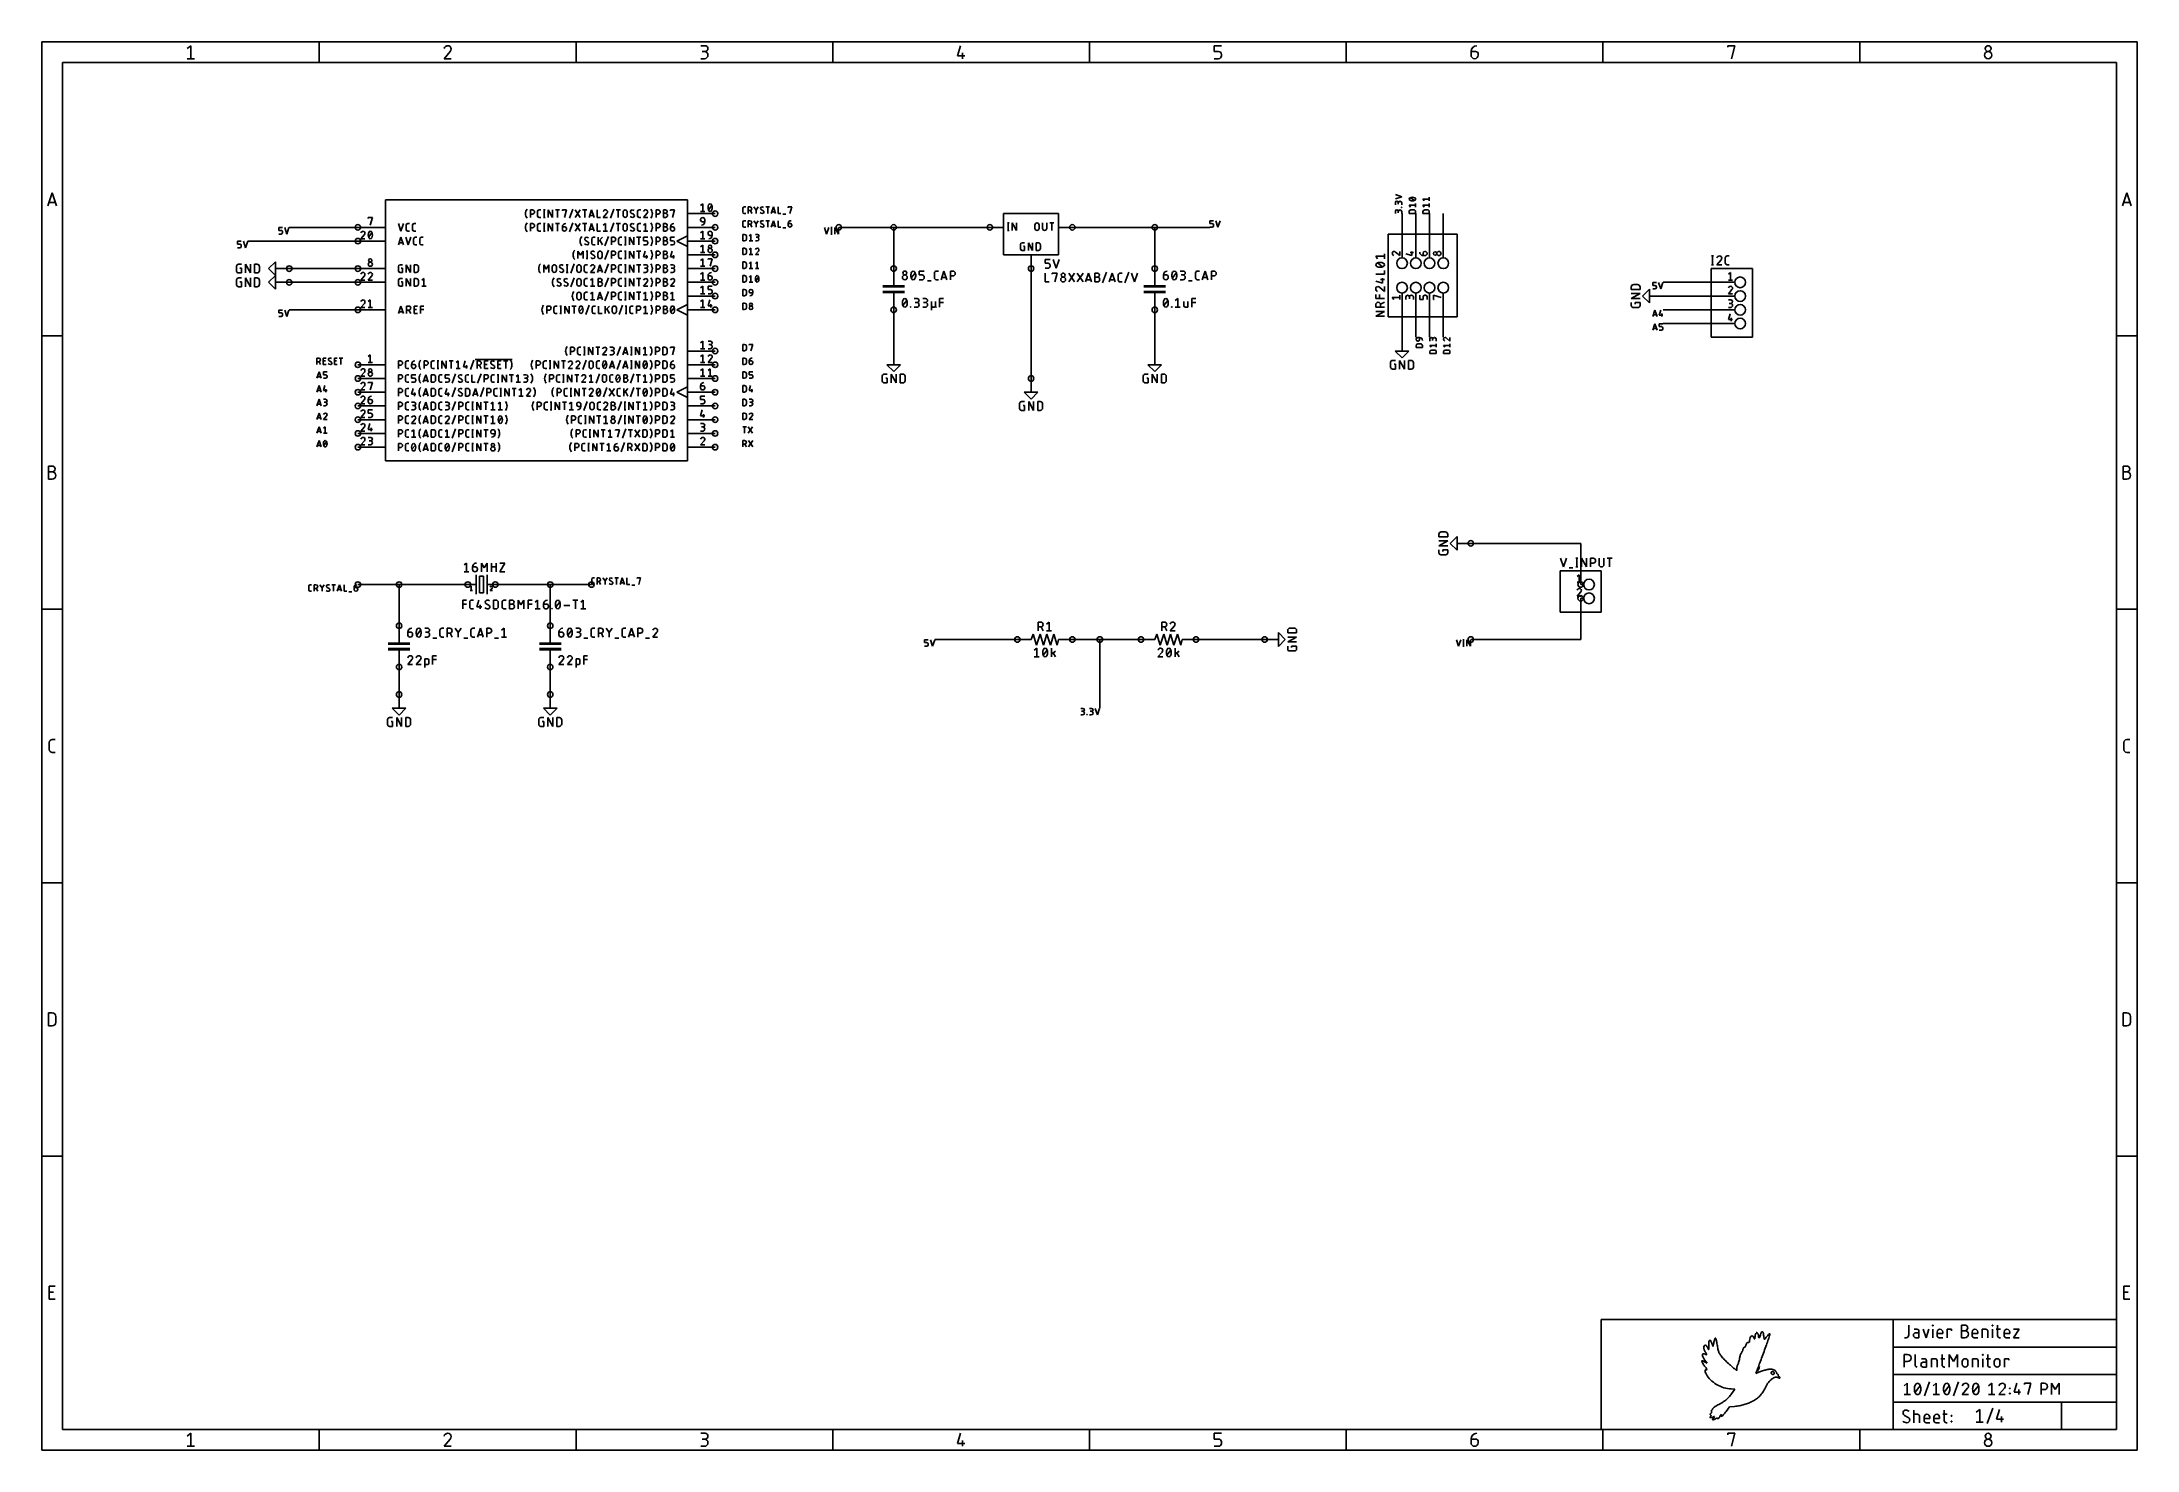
# Model space of a CAD drawing. Extents: x -226 to 161, y 99 to 359.
import ezdxf

# ---------------------------------------------------------------- set-up
doc = ezdxf.new("R2010")
doc.units = 0
for name, color, linetype in [('91', 122, 'CONTINUOUS'), ('93', 122, 'CONTINUOUS'), ('94', 12, 'CONTINUOUS'), ('95', 251, 'CONTINUOUS'), ('96', 251, 'CONTINUOUS')]:
    doc.layers.add(name, color=color, linetype=linetype)

# ---------------------------------------------------------------- blocks, each defined once
blk = doc.blocks.new('RECT')
blk.add_solid([(-0.5, -0.5), (0.5, -0.5), (-0.5, 0.5), (0.5, 0.5)])

msp = doc.modelspace()

# ---------------------------------------------------------------- linework, layer by layer
at = {"layer": '91'}
for p, q in [((25.4, 320.04), (25.4, 327.66)), ((27.94, 320.04), (27.94, 327.66)), ((30.48, 320.04), (30.48, 327.66)), ((33.02, 320.04), (33.02, 327.66)), ((-167.64, 322.58), (-187.96, 322.58)), ((-167.64, 325.12), (-180.34, 325.12)), ((-68.58, 325.12), (-78.74, 325.12)), ((-68.58, 325.12), (-68.58, 317.5)), ((-50.8, 325.12), (-68.58, 325.12)), ((-35.56, 325.12), (-20.32, 325.12)), ((-20.32, 325.12), (-20.32, 317.5)), ((-20.32, 325.12), (-10.16, 325.12)), ((-167.64, 317.5), (-180.34, 317.5)), ((-167.64, 314.96), (-180.34, 314.96)), ((-43.18, 317.5), (-43.18, 297.18)), ((86.36, 314.96), (73.66, 314.96)), ((25.4, 312.42), (25.4, 304.8)), ((27.94, 312.42), (27.94, 304.8)), ((30.48, 312.42), (30.48, 304.8)), ((33.02, 312.42), (33.02, 304.8)), ((86.36, 312.42), (73.66, 312.42)), ((-167.64, 309.88), (-180.34, 309.88)), ((-68.58, 309.88), (-68.58, 302.26)), ((-20.32, 302.26), (-20.32, 309.88)), ((86.36, 309.88), (73.66, 309.88)), ((86.36, 307.34), (73.66, 307.34)), ((58.42, 266.7), (38.1, 266.7)), ((58.42, 259.08), (58.42, 266.7)), ((-160.02, 259.08), (-167.64, 259.08)), ((-147.32, 259.08), (-160.02, 259.08)), ((-160.02, 259.08), (-160.02, 251.46)), ((-142.24, 259.08), (-132.08, 259.08)), ((-132.08, 259.08), (-124.46, 259.08)), ((-132.08, 259.08), (-132.08, 251.46)), ((58.42, 256.54), (58.42, 248.92)), ((-60.96, 248.92), (-45.72, 248.92)), ((-35.56, 248.92), (-30.48, 248.92)), ((-22.86, 248.92), (-30.48, 248.92)), ((-30.48, 248.92), (-30.48, 236.22)), ((-12.7, 248.92), (0, 248.92)), ((58.42, 248.92), (38.1, 248.92)), ((-160.02, 243.84), (-160.02, 238.76)), ((-132.08, 243.84), (-132.08, 238.76))]:
    msp.add_line(p, q, dxfattribs=at)
for centre in [(-167.64, 325.12), (-101.6, 327.66), (-101.6, 325.12), (-78.74, 325.12), (-68.58, 325.12), (-50.8, 325.12), (-35.56, 325.12), (-20.32, 325.12), (-167.64, 322.58), (-101.6, 322.58), (-180.34, 317.5), (-167.64, 317.5), (-101.6, 320.04), (-101.6, 317.5), (-68.58, 317.5), (-43.18, 317.5), (-20.32, 317.5), (-180.34, 314.96), (-167.64, 314.96), (-101.6, 314.96), (-167.64, 309.88), (-101.6, 312.42), (-101.6, 309.88), (-68.58, 309.88), (-20.32, 309.88), (-101.6, 302.26), (-167.64, 299.72), (-101.6, 299.72), (-167.64, 297.18), (-167.64, 294.64), (-101.6, 297.18), (-101.6, 294.64), (-43.18, 297.18), (-167.64, 292.1), (-101.6, 292.1), (-167.64, 289.56), (-167.64, 287.02), (-101.6, 289.56), (-101.6, 287.02), (-167.64, 284.48), (-101.6, 284.48), (38.1, 266.7), (-167.64, 259.08), (-160.02, 259.08), (-147.32, 259.08), (-142.24, 259.08), (-132.08, 259.08), (-124.46, 259.08), (58.42, 259.08), (58.42, 256.54), (-160.02, 251.46), (-132.08, 251.46), (-45.72, 248.92), (-35.56, 248.92), (-30.48, 248.92), (-22.86, 248.92), (-12.7, 248.92), (0, 248.92), (38.1, 248.92), (-160.02, 243.84), (-132.08, 243.84), (-160.02, 238.76), (-132.08, 238.76)]:
    msp.add_circle(centre, 0.508, dxfattribs=at)
at = {"layer": '93'}
for p, q in [((-146.9009, 258.5875), (-146.6822, 258.7625)), ((-146.9009, 257.9751), (-146.4635, 257.9751)), ((-146.6822, 258.7625), (-146.6822, 257.9751)), ((-142.8461, 258.4125), (-143.2179, 257.9751)), ((-143.2179, 257.9751), (-142.7805, 257.9751))]:
    msp.add_line(p, q, dxfattribs=at)
for centre, radius, start, end in [((-142.9773, 258.5096), 0.2529, 90, 162.055), ((-142.9773, 258.5657), 0.1968, 0, 90), ((-142.9919, 258.5657), 0.2114, 313.6017, 0)]:
    msp.add_arc(centre, radius, start, end, dxfattribs=at)
at = {"layer": '94'}
for p, q in [((-226.06, 359.41), (-226.06, 99.06)), ((161.29, 359.41), (-226.06, 359.41)), ((-199.1854, 358.1736), (-198.5169, 358.7084)), ((-198.5169, 358.7084), (-198.5169, 356.3016)), ((-174.7837, 359.41), (-174.7837, 355.6)), ((-150.5826, 357.6387), (-151.7192, 356.3016)), ((-127.3175, 359.41), (-127.3175, 355.6)), ((-104.2529, 358.7084), (-103.4507, 358.7084)), ((-103.4507, 357.6387), (-103.9855, 357.6387)), ((-79.8513, 359.41), (-79.8513, 355.6)), ((-56.2518, 358.7084), (-56.7867, 356.8364)), ((-56.7867, 356.8364), (-55.4496, 356.8364)), ((-55.8507, 357.3713), (-55.8507, 356.3016)), ((-32.385, 359.41), (-32.385, 355.6)), ((-9.3204, 357.6387), (-9.3204, 358.7084)), ((-9.3204, 358.7084), (-7.9833, 358.7084)), ((-8.5182, 357.6387), (-9.3204, 357.6387)), ((-7.9833, 356.8364), (-7.9833, 357.1039)), ((15.0813, 359.41), (15.0813, 355.6)), ((38.1458, 357.6387), (38.9481, 357.6387)), ((38.1458, 356.9702), (38.1458, 357.6387)), ((39.4829, 357.1039), (39.4829, 356.9702)), ((62.5475, 359.41), (62.5475, 355.6)), ((85.6121, 358.441), (85.6121, 358.7084)), ((85.6121, 358.7084), (86.9492, 358.7084)), ((86.9492, 358.7084), (86.2806, 356.3016)), ((110.0138, 359.41), (110.0138, 355.6)), ((161.29, 99.06), (161.29, 359.41)), ((-222.25, 355.6), (-222.25, 102.87)), ((157.48, 355.6), (-222.25, 355.6)), ((-199.1854, 356.3016), (-197.8483, 356.3016)), ((-151.7192, 356.3016), (-150.3821, 356.3016)), ((-104.2529, 356.3016), (-103.5844, 356.3016)), ((-9.3204, 356.3016), (-8.5182, 356.3016)), ((157.48, 102.87), (157.48, 355.6)), ((-224.9573, 329.1236), (-224.155, 331.5304)), ((-223.5533, 329.7253), (-224.7567, 329.7253)), ((-224.155, 331.5304), (-223.3527, 329.1236)), ((-162.56, 330.2), (-162.56, 281.94)), ((-106.68, 330.2), (-162.56, 330.2)), ((-106.68, 281.94), (-106.68, 330.2)), ((158.5827, 329.1236), (159.385, 331.5304)), ((159.9867, 329.7253), (158.7833, 329.7253)), ((159.385, 331.5304), (160.1873, 329.1236)), ((-101.6, 327.66), (-106.68, 327.66)), ((-38.1, 327.66), (-48.26, 327.66)), ((-48.26, 327.66), (-48.26, 320.04)), ((-38.1, 320.04), (-38.1, 327.66)), ((-167.64, 325.12), (-162.56, 325.12)), ((-167.64, 322.58), (-162.56, 322.58)), ((-106.68, 323.5706), (-108.6612, 322.58)), ((-106.68, 321.5894), (-108.6612, 322.58)), ((-101.6, 325.12), (-106.68, 325.12)), ((-101.6, 322.58), (-106.68, 322.58)), ((-50.8, 325.12), (-48.26, 325.12)), ((-35.56, 325.12), (-38.1, 325.12)), ((35.56, 323.85), (22.86, 323.85)), ((22.86, 323.85), (22.86, 308.61)), ((35.56, 308.61), (35.56, 323.85)), ((-184.15, 317.5), (-182.88, 318.77)), ((-182.88, 318.77), (-182.88, 316.23)), ((-101.6, 320.04), (-106.68, 320.04)), ((-48.26, 320.04), (-38.1, 320.04)), ((-43.18, 317.5), (-43.18, 320.04)), ((25.4, 320.04), (25.4, 319.4812)), ((27.94, 320.04), (27.94, 319.4812)), ((30.48, 320.04), (30.48, 319.4812)), ((33.02, 320.04), (33.02, 319.4812)), ((-182.88, 316.23), (-184.15, 317.5)), ((-184.15, 314.96), (-182.88, 316.23)), ((-182.88, 313.69), (-184.15, 314.96)), ((-180.34, 317.5), (-182.88, 317.5)), ((-182.88, 316.23), (-182.88, 313.69)), ((-180.34, 314.96), (-182.88, 314.96)), ((-167.64, 317.5), (-162.56, 317.5)), ((-167.64, 314.96), (-162.56, 314.96)), ((-101.6, 317.5), (-106.68, 317.5)), ((-101.6, 314.96), (-106.68, 314.96)), ((-68.58, 317.5), (-68.58, 314.96)), ((-68.58, 314.96), (-68.58, 314.452)), ((-20.32, 317.5), (-20.32, 314.96)), ((-20.32, 314.96), (-20.32, 314.452)), ((90.17, 317.5), (82.55, 317.5)), ((82.55, 317.5), (82.55, 304.8)), ((86.36, 314.96), (86.9188, 314.96)), ((90.17, 304.8), (90.17, 317.5)), ((-106.68, 310.8706), (-108.6612, 309.88)), ((-101.6, 312.42), (-106.68, 312.42)), ((-68.58, 312.42), (-68.58, 312.928)), ((-68.58, 309.88), (-68.58, 312.42)), ((-20.32, 312.42), (-20.32, 312.928)), ((-20.32, 309.88), (-20.32, 312.42)), ((25.4, 312.42), (25.4, 312.9788)), ((27.94, 312.42), (27.94, 312.9788)), ((30.48, 312.42), (30.48, 312.9788)), ((33.02, 312.42), (33.02, 312.9788)), ((69.85, 312.42), (71.12, 313.69)), ((71.12, 311.15), (69.85, 312.42)), ((71.12, 313.69), (71.12, 311.15)), ((73.66, 312.42), (71.12, 312.42)), ((86.36, 312.42), (86.9188, 312.42)), ((-167.64, 309.88), (-162.56, 309.88)), ((-106.68, 308.8894), (-108.6612, 309.88)), ((-101.6, 309.88), (-106.68, 309.88)), ((22.86, 308.61), (35.56, 308.61)), ((86.36, 309.88), (86.9188, 309.88)), ((86.36, 307.34), (86.9188, 307.34)), ((-226.06, 305.054), (-222.25, 305.054)), ((-101.6, 302.26), (-106.68, 302.26)), ((-68.58, 302.26), (-68.58, 299.72)), ((-20.32, 302.26), (-20.32, 299.72)), ((24.13, 302.26), (26.67, 302.26)), ((25.4, 300.99), (24.13, 302.26)), ((25.4, 304.8), (25.4, 302.26)), ((26.67, 302.26), (25.4, 300.99)), ((82.55, 304.8), (90.17, 304.8)), ((161.29, 305.054), (157.48, 305.054)), ((-167.64, 299.72), (-162.56, 299.72)), ((-101.6, 299.72), (-106.68, 299.72)), ((-69.85, 299.72), (-67.31, 299.72)), ((-68.58, 298.45), (-69.85, 299.72)), ((-67.31, 299.72), (-68.58, 298.45)), ((-21.59, 299.72), (-19.05, 299.72)), ((-20.32, 298.45), (-21.59, 299.72)), ((-19.05, 299.72), (-20.32, 298.45)), ((-167.64, 297.18), (-162.56, 297.18)), ((-167.64, 294.64), (-162.56, 294.64)), ((-106.68, 295.6306), (-108.6612, 294.64)), ((-106.68, 293.6494), (-108.6612, 294.64)), ((-101.6, 297.18), (-106.68, 297.18)), ((-101.6, 294.64), (-106.68, 294.64)), ((-44.45, 294.64), (-41.91, 294.64)), ((-43.18, 293.37), (-44.45, 294.64)), ((-43.18, 297.18), (-43.18, 294.64)), ((-41.91, 294.64), (-43.18, 293.37)), ((-167.64, 292.1), (-162.56, 292.1)), ((-101.6, 292.1), (-106.68, 292.1)), ((-167.64, 289.56), (-162.56, 289.56)), ((-167.64, 287.02), (-162.56, 287.02)), ((-101.6, 289.56), (-106.68, 289.56)), ((-101.6, 287.02), (-106.68, 287.02)), ((-167.64, 284.48), (-162.56, 284.48)), ((-101.6, 284.48), (-106.68, 284.48)), ((-224.8236, 278.5776), (-224.8236, 280.9844)), ((-224.8236, 280.9844), (-224.155, 280.9844)), ((-224.8236, 279.9147), (-224.155, 279.9147)), ((-162.56, 281.94), (-106.68, 281.94)), ((158.7164, 278.5776), (158.7164, 280.9844)), ((158.7164, 280.9844), (159.385, 280.9844)), ((158.7164, 279.9147), (159.385, 279.9147)), ((-224.155, 278.5776), (-224.8236, 278.5776)), ((159.385, 278.5776), (158.7164, 278.5776)), ((34.29, 266.7), (35.56, 267.97)), ((35.56, 267.97), (35.56, 265.43)), ((35.56, 265.43), (34.29, 266.7)), ((38.1, 266.7), (35.56, 266.7)), ((-145.796, 260.858), (-145.796, 257.302)), ((-145.161, 260.604), (-145.161, 257.556)), ((-144.399, 260.604), (-145.161, 260.604)), ((-144.399, 257.556), (-144.399, 260.604)), ((-143.764, 260.858), (-143.764, 257.302)), ((62.23, 261.62), (54.61, 261.62)), ((54.61, 261.62), (54.61, 254)), ((62.23, 254), (62.23, 261.62)), ((-147.32, 259.08), (-145.796, 259.08)), ((-145.161, 257.556), (-144.399, 257.556)), ((-143.764, 259.08), (-142.24, 259.08)), ((58.42, 259.08), (58.9788, 259.08)), ((58.42, 256.54), (58.9788, 256.54)), ((-226.06, 254.508), (-222.25, 254.508)), ((54.61, 254), (62.23, 254)), ((161.29, 254.508), (157.48, 254.508)), ((-160.02, 251.46), (-160.02, 248.92)), ((-160.02, 248.92), (-160.02, 248.412)), ((-132.08, 251.46), (-132.08, 248.92)), ((-132.08, 248.92), (-132.08, 248.412)), ((-45.72, 248.92), (-43.18, 248.92)), ((-43.18, 248.92), (-42.799, 249.936)), ((-42.799, 249.936), (-42.164, 247.904)), ((-42.164, 247.904), (-41.529, 249.936)), ((-41.529, 249.936), (-40.894, 247.904)), ((-40.894, 247.904), (-40.259, 249.936)), ((-40.259, 249.936), (-39.624, 247.904)), ((-39.624, 247.904), (-38.989, 249.936)), ((-38.989, 249.936), (-38.354, 247.904)), ((-38.354, 247.904), (-38.1, 248.92)), ((-35.56, 248.92), (-38.1, 248.92)), ((-22.86, 248.92), (-20.32, 248.92)), ((-20.32, 248.92), (-19.939, 249.936)), ((-19.939, 249.936), (-19.304, 247.904)), ((-19.304, 247.904), (-18.669, 249.936)), ((-18.669, 249.936), (-18.034, 247.904)), ((-18.034, 247.904), (-17.399, 249.936)), ((-17.399, 249.936), (-16.764, 247.904)), ((-16.764, 247.904), (-16.129, 249.936)), ((-16.129, 249.936), (-15.494, 247.904)), ((-15.494, 247.904), (-15.24, 248.92)), ((-12.7, 248.92), (-15.24, 248.92)), ((0, 248.92), (2.54, 248.92)), ((2.54, 247.65), (2.54, 250.19)), ((2.54, 250.19), (3.81, 248.92)), ((3.81, 248.92), (2.54, 247.65)), ((-160.02, 246.38), (-160.02, 246.888)), ((-160.02, 243.84), (-160.02, 246.38)), ((-132.08, 246.38), (-132.08, 246.888)), ((-132.08, 243.84), (-132.08, 246.38)), ((-160.02, 238.76), (-160.02, 236.22)), ((-132.08, 238.76), (-132.08, 236.22)), ((-161.29, 236.22), (-158.75, 236.22)), ((-160.02, 234.95), (-161.29, 236.22)), ((-158.75, 236.22), (-160.02, 234.95)), ((-133.35, 236.22), (-130.81, 236.22)), ((-132.08, 234.95), (-133.35, 236.22)), ((-130.81, 236.22), (-132.08, 234.95)), ((-224.6898, 228.5664), (-224.6898, 229.9036)), ((-224.155, 230.4384), (-223.6202, 230.4384)), ((158.8502, 228.5664), (158.8502, 229.9036)), ((159.385, 230.4384), (159.9198, 230.4384)), ((-223.6202, 228.0316), (-224.155, 228.0316)), ((159.9198, 228.0316), (159.385, 228.0316)), ((-226.06, 203.962), (-222.25, 203.962)), ((161.29, 203.962), (157.48, 203.962)), ((-224.8236, 177.4856), (-224.8236, 179.8924)), ((-224.8236, 179.8924), (-224.155, 179.8924)), ((-223.4864, 179.2238), (-223.4864, 178.1542)), ((158.7164, 177.4856), (158.7164, 179.8924)), ((158.7164, 179.8924), (159.385, 179.8924)), ((160.0536, 179.2238), (160.0536, 178.1542)), ((-224.155, 177.4856), (-224.8236, 177.4856)), ((159.385, 177.4856), (158.7164, 177.4856)), ((-226.06, 153.416), (-222.25, 153.416)), ((161.29, 153.416), (157.48, 153.416)), ((-224.6898, 126.9396), (-224.6898, 129.3464)), ((-224.6898, 129.3464), (-223.6202, 129.3464)), ((-224.6898, 128.2767), (-223.8876, 128.2767)), ((158.8502, 126.9396), (158.8502, 129.3464)), ((158.8502, 129.3464), (159.9198, 129.3464)), ((158.8502, 128.2767), (159.6524, 128.2767)), ((-223.6202, 126.9396), (-224.6898, 126.9396)), ((159.9198, 126.9396), (158.8502, 126.9396)), ((62.23, 102.87), (62.23, 123.19)), ((62.23, 123.19), (116.205, 123.19)), ((116.205, 123.19), (157.48, 123.19)), ((116.205, 118.11), (116.205, 123.19)), ((119.0889, 122.1788), (119.0889, 120.3613)), ((120.5798, 121.3998), (120.0605, 121.3998)), ((120.9692, 120.7507), (120.385, 120.7507)), ((120.9692, 119.842), (120.9692, 121.0104)), ((121.7452, 121.3998), (122.2645, 119.842)), ((122.2645, 119.842), (122.7838, 121.3998)), ((123.4523, 122.0489), (123.4523, 122.1788)), ((123.4523, 122.1788), (123.5822, 122.1788)), ((123.5822, 122.0489), (123.4523, 122.0489)), ((123.5173, 119.842), (123.5173, 121.3998)), ((123.5822, 122.1788), (123.5822, 122.0489)), ((124.3203, 120.2314), (124.3203, 120.8805)), ((125.3589, 120.6209), (124.3203, 120.6209)), ((125.3589, 120.8805), (125.3589, 120.6209)), ((126.2058, 119.842), (126.2058, 121.3998)), ((126.2058, 121.3998), (126.9847, 121.3998)), ((126.9847, 121.3998), (126.9847, 121.1402)), ((128.7985, 119.842), (128.7985, 122.1788)), ((128.7985, 122.1788), (129.4477, 122.1788)), ((128.7985, 121.1402), (129.4477, 121.1402)), ((130.7927, 120.2314), (130.7927, 120.8805)), ((131.8313, 120.6209), (130.7927, 120.6209)), ((131.8313, 120.8805), (131.8313, 120.6209)), ((132.6718, 119.842), (132.6718, 121.3998)), ((132.6718, 121.3998), (133.3209, 121.3998)), ((133.7104, 121.0104), (133.7104, 119.842)), ((134.5181, 122.0489), (134.5181, 122.1788)), ((134.5181, 122.1788), (134.6479, 122.1788)), ((134.6479, 122.0489), (134.5181, 122.0489)), ((134.583, 119.842), (134.583, 121.3998)), ((134.6479, 122.1788), (134.6479, 122.0489)), ((135.2291, 121.3998), (136.008, 121.3998)), ((135.4887, 122.1788), (135.4887, 120.2314)), ((136.7083, 120.2314), (136.7083, 120.8805)), ((137.7469, 120.6209), (136.7083, 120.6209)), ((137.7469, 120.8805), (137.7469, 120.6209)), ((138.4482, 121.3998), (139.4868, 121.3998)), ((139.4868, 121.3998), (138.4482, 119.842)), ((157.48, 118.11), (157.48, 123.19)), ((116.205, 113.03), (116.205, 118.11)), ((116.205, 118.11), (157.48, 118.11)), ((118.2116, 114.4016), (118.2116, 116.7384)), ((118.2116, 116.7384), (118.8607, 116.7384)), ((118.5696, 119.842), (118.3099, 119.842)), ((120.2564, 116.7384), (120.2564, 114.7911)), ((120.385, 119.842), (120.9692, 119.842)), ((125.3589, 119.842), (124.7098, 119.842)), ((125.2497, 116.7384), (125.2497, 114.7911)), ((126.5577, 114.4016), (126.5577, 116.7384)), ((126.5577, 116.7384), (127.3366, 115.4402)), ((127.3366, 115.4402), (128.1156, 116.7384)), ((128.1156, 116.7384), (128.1156, 114.4016)), ((129.4477, 119.842), (128.7985, 119.842)), ((131.8313, 119.842), (131.1822, 119.842)), ((132.7002, 116.6086), (132.7002, 116.7384)), ((132.7002, 116.7384), (132.83, 116.7384)), ((132.83, 116.6086), (132.7002, 116.6086)), ((132.83, 116.7384), (132.83, 116.6086)), ((133.6708, 116.7384), (133.6708, 114.7911)), ((135.8782, 119.842), (136.008, 119.842)), ((137.7469, 119.842), (137.0978, 119.842)), ((138.4482, 119.842), (139.4868, 119.842)), ((157.48, 113.03), (157.48, 118.11)), ((116.205, 107.95), (116.205, 113.03)), ((116.205, 113.03), (157.48, 113.03)), ((118.8607, 115.4402), (118.2116, 115.4402)), ((121.9633, 115.9595), (121.444, 115.9595)), ((122.3528, 115.3104), (121.7686, 115.3104)), ((121.7686, 114.4016), (122.3528, 114.4016)), ((122.3528, 114.4016), (122.3528, 115.57)), ((123.268, 114.4016), (123.268, 115.9595)), ((123.268, 115.9595), (123.9171, 115.9595)), ((124.3065, 115.57), (124.3065, 114.4016)), ((124.9901, 115.9595), (125.769, 115.9595)), ((125.6392, 114.4016), (125.769, 114.4016)), ((128.9748, 114.9209), (128.9748, 115.4402)), ((130.0134, 115.4402), (130.0134, 114.9209)), ((130.8539, 114.4016), (130.8539, 115.9595)), ((130.8539, 115.9595), (131.503, 115.9595)), ((131.8925, 115.57), (131.8925, 114.4016)), ((132.7651, 114.4016), (132.7651, 115.9595)), ((133.4112, 115.9595), (134.1901, 115.9595)), ((134.0603, 114.4016), (134.1901, 114.4016)), ((134.8905, 114.9209), (134.8905, 115.4402)), ((135.929, 115.4402), (135.929, 114.9209)), ((136.7759, 114.4016), (136.7759, 115.9595)), ((136.7759, 115.9595), (137.5549, 115.9595)), ((137.5549, 115.9595), (137.5549, 115.6998)), ((157.48, 107.95), (157.48, 113.03)), ((118.1989, 110.9486), (118.7845, 111.4171)), ((118.1989, 109.3089), (119.3701, 109.3089)), ((118.7845, 111.4171), (118.7845, 109.3089)), ((120.2387, 109.7774), (121.1756, 110.9486)), ((121.969, 109.0747), (122.906, 111.6513)), ((123.5823, 110.9486), (124.1679, 111.4171)), ((123.5823, 109.3089), (124.7535, 109.3089)), ((124.1679, 111.4171), (124.1679, 109.3089)), ((125.622, 109.7774), (126.559, 110.9486)), ((127.3524, 109.0747), (128.2894, 111.6513)), ((129.9612, 110.4801), (128.9657, 109.3089)), ((128.9657, 109.3089), (130.1369, 109.3089)), ((131.0054, 109.7774), (131.9424, 110.9486)), ((133.8363, 110.9486), (134.4219, 111.4171)), ((133.8363, 109.3089), (135.0075, 109.3089)), ((134.4219, 111.4171), (134.4219, 109.3089)), ((136.7545, 110.4801), (135.759, 109.3089)), ((135.759, 109.3089), (136.9302, 109.3089)), ((137.6959, 110.4216), (137.6959, 110.5387)), ((137.6959, 110.5387), (137.8131, 110.5387)), ((137.8131, 110.4216), (137.6959, 110.4216)), ((137.6959, 109.4846), (137.6959, 109.6017)), ((137.6959, 109.6017), (137.8131, 109.6017)), ((137.8131, 109.4846), (137.6959, 109.4846)), ((137.8131, 110.5387), (137.8131, 110.4216)), ((137.8131, 109.6017), (137.8131, 109.4846)), ((139.0473, 111.4171), (138.5788, 109.7774)), ((138.5788, 109.7774), (139.75, 109.7774)), ((139.3987, 110.2459), (139.3987, 109.3089)), ((140.5015, 111.1829), (140.5015, 111.4171)), ((140.5015, 111.4171), (141.6727, 111.4171)), ((141.6727, 111.4171), (141.0871, 109.3089)), ((143.5308, 109.3089), (143.5308, 111.4171)), ((143.5308, 111.4171), (144.1164, 111.4171)), ((144.1164, 110.2459), (143.5308, 110.2459)), ((145.4473, 109.3089), (145.4473, 111.4171)), ((145.4473, 111.4171), (146.15, 110.2459)), ((146.15, 110.2459), (146.8527, 111.4171)), ((146.8527, 111.4171), (146.8527, 109.3089)), ((147.32, 107.95), (116.205, 107.95)), ((116.205, 107.95), (116.205, 102.87)), ((118.9962, 105.0883), (118.2822, 105.4777)), ((120.0361, 104.1146), (120.0361, 106.4514)), ((120.0361, 105.6725), (120.6852, 105.6725)), ((121.0747, 105.283), (121.0747, 104.1146)), ((121.9152, 104.5041), (121.9152, 105.1532)), ((122.9538, 104.8935), (121.9152, 104.8935)), ((122.9538, 105.1532), (122.9538, 104.8935)), ((123.7247, 104.5041), (123.7247, 105.1532)), ((124.7633, 104.8935), (123.7247, 104.8935)), ((124.7633, 105.1532), (124.7633, 104.8935)), ((125.3772, 105.6725), (126.1562, 105.6725)), ((125.6369, 106.4514), (125.6369, 104.5041)), ((126.8933, 105.3479), (126.8933, 105.4777)), ((126.8933, 105.4777), (127.0231, 105.4777)), ((127.0231, 105.3479), (126.8933, 105.3479)), ((127.0231, 105.4777), (127.0231, 105.3479)), ((131.5466, 106.0591), (132.1957, 106.5784)), ((132.1957, 106.5784), (132.1957, 104.2416)), ((133.5555, 103.982), (134.5941, 106.838)), ((135.8241, 106.5784), (135.3048, 104.7609)), ((135.3048, 104.7609), (136.603, 104.7609)), ((136.2135, 105.2802), (136.2135, 104.2416)), ((147.32, 102.87), (147.32, 107.95)), ((147.32, 107.95), (157.48, 107.95)), ((157.48, 102.87), (157.48, 107.95)), ((-222.25, 102.87), (157.48, 102.87)), ((-199.1854, 101.6336), (-198.5169, 102.1684)), ((-198.5169, 102.1684), (-198.5169, 99.7616)), ((-174.7837, 99.06), (-174.7837, 102.87)), ((-150.5826, 101.0987), (-151.7192, 99.7616)), ((-127.3175, 99.06), (-127.3175, 102.87)), ((-104.2529, 102.1684), (-103.4507, 102.1684)), ((-103.4507, 101.0987), (-103.9855, 101.0987)), ((-79.8513, 99.06), (-79.8513, 102.87)), ((-56.2518, 102.1684), (-56.7867, 100.2964)), ((-55.8507, 100.8313), (-55.8507, 99.7616)), ((-32.385, 99.06), (-32.385, 102.87)), ((-9.3204, 101.0987), (-9.3204, 102.1684)), ((-9.3204, 102.1684), (-7.9833, 102.1684)), ((-8.5182, 101.0987), (-9.3204, 101.0987)), ((15.0813, 99.06), (15.0813, 102.87)), ((38.1458, 101.0987), (38.9481, 101.0987)), ((38.1458, 100.4302), (38.1458, 101.0987)), ((62.23, 102.87), (116.205, 102.87)), ((62.5475, 99.06), (62.5475, 102.87)), ((85.6121, 101.901), (85.6121, 102.1684)), ((85.6121, 102.1684), (86.9492, 102.1684)), ((86.9492, 102.1684), (86.2806, 99.7616)), ((110.0138, 99.06), (110.0138, 102.87)), ((116.205, 102.87), (147.32, 102.87)), ((122.9538, 104.1146), (122.3047, 104.1146)), ((124.7633, 104.1146), (124.1142, 104.1146)), ((126.0263, 104.1146), (126.1562, 104.1146)), ((126.8933, 104.3093), (126.8933, 104.4392)), ((126.8933, 104.4392), (127.0231, 104.4392)), ((127.0231, 104.3093), (126.8933, 104.3093)), ((127.0231, 104.4392), (127.0231, 104.3093)), ((131.5466, 104.2416), (132.8448, 104.2416)), ((147.32, 102.87), (157.48, 102.87)), ((-226.06, 99.06), (161.29, 99.06)), ((-199.1854, 99.7616), (-197.8483, 99.7616)), ((-151.7192, 99.7616), (-150.3821, 99.7616)), ((-104.2529, 99.7616), (-103.5844, 99.7616)), ((-56.7867, 100.2964), (-55.4496, 100.2964)), ((-9.3204, 99.7616), (-8.5182, 99.7616)), ((-7.9833, 100.2964), (-7.9833, 100.5639)), ((39.4829, 100.5639), (39.4829, 100.4302))]:
    msp.add_line(p, q, dxfattribs=at)
for centre in [(25.4, 318.4906), (27.94, 318.4906), (30.48, 318.4906), (33.02, 318.4906), (25.4, 313.9694), (27.94, 313.9694), (30.48, 313.9694), (33.02, 313.9694), (87.9094, 314.96), (87.9094, 312.42), (87.9094, 309.88), (87.9094, 307.34), (59.9694, 259.08), (59.9694, 256.54)]:
    msp.add_circle(centre, 0.9906, dxfattribs=at)
for centre, radius, start, end in [((-150.9838, 357.9354), 0.773, 90, 162.0552), ((-150.9838, 358.1067), 0.6017, 0, 90), ((-151.0283, 358.1067), 0.6463, 313.6032, 360), ((-103.5844, 356.9702), 0.6686, 270, 90), ((-103.4507, 358.1736), 0.5348, 270, 90), ((-8.5182, 357.1039), 0.5348, 0, 90), ((-8.5182, 356.8364), 0.5348, 270, 0), ((39.2155, 357.6387), 1.0697, 90.0002, 180), ((38.8144, 356.9702), 0.6686, 180, 0), ((38.9481, 357.1039), 0.5348, 0, 90), ((133.7469, 356.9702), 0.6686, 0, 180), ((133.7469, 356.9702), 0.6686, 180, 0), ((133.7469, 358.1736), 0.5348, 0, 180), ((133.7469, 358.1736), 0.5348, 180, 0), ((-224.155, 280.4496), 0.5348, 270, 90), ((-224.155, 279.2462), 0.6686, 270, 90), ((159.385, 280.4496), 0.5348, 270, 90), ((159.385, 279.2462), 0.6686, 270, 90), ((-224.155, 229.9036), 0.5348, 90, 180), ((-224.155, 228.5664), 0.5348, 180, 270), ((159.385, 229.9036), 0.5348, 90.0003, 180), ((159.385, 228.5664), 0.5348, 180, 270), ((-224.155, 179.2238), 0.6686, 0, 90), ((159.385, 179.2238), 0.6686, 0, 90), ((-224.155, 178.1542), 0.6686, 270, 0), ((159.385, 178.1542), 0.6686, 269.9997, 0), ((118.5696, 120.3613), 0.5193, 270, 0), ((120.385, 120.2963), 0.4544, 90, 270), ((120.5798, 121.0104), 0.3895, 0, 90), ((124.8396, 120.8805), 0.5193, 0, 180), ((124.7098, 120.2314), 0.3895, 180, 270), ((129.4477, 121.6595), 0.5193, 270, 90), ((129.4477, 120.4911), 0.6491, 270, 90), ((131.312, 120.8805), 0.5193, 0, 180), ((131.1822, 120.2314), 0.3895, 180, 270), ((133.3209, 121.0104), 0.3895, 0, 90), ((135.8782, 120.2314), 0.3895, 180, 270), ((137.2276, 120.8805), 0.5193, 0, 180), ((137.0978, 120.2314), 0.3895, 180, 270), ((118.8607, 116.0893), 0.6491, 270, 90), ((120.6458, 114.7911), 0.3895, 180, 270), ((121.7686, 114.856), 0.4544, 90, 270), ((121.9633, 115.57), 0.3895, 0, 90), ((123.9171, 115.57), 0.3895, 0, 90), ((125.6392, 114.7911), 0.3895, 180, 270), ((129.4941, 115.4402), 0.5193, 0, 180), ((129.4941, 114.9209), 0.5193, 180, 0), ((131.503, 115.57), 0.3895, 0, 90), ((134.0603, 114.7911), 0.3895, 180, 270), ((135.4098, 115.4402), 0.5193, 0, 180), ((135.4098, 114.9209), 0.5193, 180, 0), ((121.8589, 110.363), 1.7374, 180.0001, 205.9888), ((121.8589, 110.363), 1.7373, 154.011, 180), ((120.7071, 110.9837), 0.4334, 90, 161.0754), ((120.7071, 109.7423), 0.4334, 198.9251, 270), ((120.7071, 110.9838), 0.4334, 18.9244, 90.0001), ((120.7071, 109.7422), 0.4334, 270, 341.0753), ((119.5554, 110.363), 1.7373, 334.0108, 359.9999), ((119.5555, 110.363), 1.7373, 0, 25.9894), ((127.2422, 110.363), 1.7373, 154.011, 180), ((127.2423, 110.363), 1.7374, 180.0001, 205.9888), ((126.0905, 110.9837), 0.4334, 90, 161.0754), ((126.0905, 109.7423), 0.4334, 198.9251, 270), ((126.0905, 110.9838), 0.4334, 18.9244, 90.0001), ((126.0905, 109.7422), 0.4334, 270, 341.0753), ((124.9388, 110.363), 1.7373, 0, 25.9894), ((124.9388, 110.363), 1.7373, 334.0108, 359.9999), ((129.6098, 110.74), 0.6771, 90, 162.0547), ((129.6098, 110.8901), 0.5271, 0, 90), ((129.5708, 110.8901), 0.5661, 313.6028, 359.9998), ((132.6256, 110.363), 1.7374, 180.0001, 205.9888), ((132.6256, 110.363), 1.7373, 154.011, 180), ((131.4739, 110.9837), 0.4334, 90, 161.0754), ((131.4739, 109.7423), 0.4334, 198.9251, 270), ((131.4739, 110.9838), 0.4334, 18.9244, 90.0001), ((131.4739, 109.7422), 0.4334, 270, 341.0753), ((130.3222, 110.363), 1.7373, 0, 25.9894), ((130.3222, 110.363), 1.7373, 334.0108, 359.9999), ((136.4031, 110.74), 0.6771, 90, 162.0547), ((136.4031, 110.8901), 0.5271, 0, 90), ((136.3641, 110.8901), 0.5661, 313.6028, 359.9998), ((144.1164, 110.8315), 0.5856, 270, 90), ((118.5418, 105.9321), 0.5193, 89.9997, 180), ((118.5499, 105.9321), 0.5274, 180.0001, 239.4895), ((118.5418, 105.4777), 0.9737, 53.1303, 89.9996), ((118.7365, 104.6339), 0.5193, 270, 0), ((118.7284, 104.6339), 0.5274, 360, 59.4902), ((120.6852, 105.283), 0.3895, 0, 90), ((122.4345, 105.1532), 0.5193, 0, 180), ((124.244, 105.1532), 0.5193, 0, 180), ((-150.9838, 101.3954), 0.773, 90, 162.0552), ((-150.9838, 101.5667), 0.6017, 0, 90), ((-151.0283, 101.5667), 0.6463, 313.6032, 360), ((-103.5844, 100.4302), 0.6686, 270, 90), ((-103.4507, 101.6336), 0.5348, 270, 90), ((-8.5182, 100.5639), 0.5348, 0, 90), ((39.2155, 101.0987), 1.0697, 90.0002, 180), ((38.9481, 100.5639), 0.5348, 0, 90), ((118.7365, 105.2116), 1.097, 224.7604, 270), ((122.3047, 104.5041), 0.3895, 180, 270), ((124.1142, 104.5041), 0.3895, 180, 270), ((126.0263, 104.5041), 0.3895, 180, 270), ((133.7469, 100.4302), 0.6686, 0, 180), ((133.7469, 101.6336), 0.5348, 0, 180), ((133.7469, 101.6336), 0.5348, 180, 0), ((-8.5182, 100.2964), 0.5348, 270, 0), ((38.8144, 100.4302), 0.6686, 180, 0), ((133.7469, 100.4302), 0.6686, 180, 0)]:
    msp.add_arc(centre, radius, start, end, dxfattribs=at)
at = {"layer": '95'}
for p, q in [((-104.2797, 329.1657), (-103.8916, 329.4761)), ((-103.8916, 329.4761), (-103.8916, 328.0791)), ((25.3619, 330.7729), (24.1681, 331.1708)), ((24.1681, 330.375), (25.3619, 330.7729)), ((24.1681, 329.2983), (24.1681, 329.6962)), ((24.6987, 329.6962), (24.6987, 329.4309)), ((25.3619, 329.2983), (25.3619, 329.6299)), ((27.6366, 330.0885), (26.9734, 330.6191)), ((27.9019, 328.8792), (27.9019, 329.5424)), ((29.5134, 330.0222), (29.2481, 330.3538)), ((29.2481, 330.3538), (30.4419, 330.3538)), ((30.4419, 330.0222), (30.4419, 330.6854)), ((30.4419, 328.8792), (30.4419, 329.5424)), ((-165.7364, 326.7809), (-165.7364, 326.9361)), ((-165.7364, 326.9361), (-164.9603, 326.9361)), ((-164.9603, 326.9361), (-165.3484, 325.5391)), ((-160.1597, 325.8185), (-159.694, 324.4215)), ((-159.694, 324.4215), (-159.2284, 325.8185)), ((-158.7172, 324.7319), (-158.7172, 325.5081)), ((-158.4068, 325.8185), (-158.0964, 325.8185)), ((-157.5765, 324.7319), (-157.5765, 325.5081)), ((-157.2661, 325.8185), (-156.9556, 325.8185)), ((-135.7528, 326.9615), (-135.7528, 328.3585)), ((-135.7528, 328.3585), (-135.3648, 328.3585)), ((-135.3648, 327.5824), (-135.7528, 327.5824)), ((-135.7528, 324.4215), (-135.7528, 325.8185)), ((-135.7528, 325.8185), (-135.3648, 325.8185)), ((-134.4541, 327.2719), (-134.4541, 328.0481)), ((-134.4541, 324.7319), (-134.4541, 325.5081)), ((-134.1437, 328.3585), (-133.8332, 328.3585)), ((-133.8332, 326.9615), (-134.1437, 326.9615)), ((-134.1437, 325.8185), (-133.8332, 325.8185)), ((-133.3503, 328.3585), (-133.0399, 328.3585)), ((-133.3503, 326.9615), (-133.0399, 326.9615)), ((-133.3503, 325.8185), (-133.0399, 325.8185)), ((-133.1951, 328.3585), (-133.1951, 326.9615)), ((-133.1951, 325.8185), (-133.1951, 324.4215)), ((-132.4425, 326.9615), (-132.4425, 328.3585)), ((-132.4425, 328.3585), (-131.6663, 326.9615)), ((-132.4425, 324.4215), (-132.4425, 325.8185)), ((-132.4425, 325.8185), (-131.6663, 324.4215)), ((-131.6663, 326.9615), (-131.6663, 328.3585)), ((-131.6663, 324.4215), (-131.6663, 325.8185)), ((-131.1192, 328.3585), (-130.3431, 328.3585)), ((-131.1192, 325.8185), (-130.3431, 325.8185)), ((-130.7312, 326.9615), (-130.7312, 328.3585)), ((-130.7312, 324.4215), (-130.7312, 325.8185)), ((-129.8416, 328.2033), (-129.8416, 328.3585)), ((-129.8416, 328.3585), (-129.0655, 328.3585)), ((-129.0655, 328.3585), (-129.4536, 326.9615)), ((-128.5321, 326.8063), (-127.9112, 328.5137)), ((-128.5321, 324.2663), (-127.9112, 325.9737)), ((-127.4553, 326.9615), (-126.524, 328.3585)), ((-127.4553, 328.3585), (-126.524, 326.9615)), ((-127.4553, 324.4215), (-126.524, 325.8185)), ((-127.4553, 325.8185), (-126.524, 324.4215)), ((-126.1001, 328.3585), (-125.324, 328.3585)), ((-126.1001, 325.8185), (-125.324, 325.8185)), ((-125.7121, 326.9615), (-125.7121, 328.3585)), ((-125.7121, 324.4215), (-125.7121, 325.8185)), ((-124.9001, 326.9615), (-124.4345, 328.3585)), ((-124.9001, 324.4215), (-124.4345, 325.8185)), ((-124.0852, 327.3108), (-124.7837, 327.3108)), ((-124.4345, 328.3585), (-123.9688, 326.9615)), ((-124.4345, 325.8185), (-123.9688, 324.4215)), ((-123.4053, 328.3585), (-123.4053, 326.9615)), ((-123.4053, 326.9615), (-122.7844, 326.9615)), ((-123.4053, 325.8185), (-123.4053, 324.4215)), ((-121.6076, 327.7376), (-122.2673, 326.9615)), ((-122.2673, 326.9615), (-121.4912, 326.9615)), ((-122.2673, 325.5081), (-121.8793, 325.8185)), ((-121.8793, 325.8185), (-121.8793, 324.4215)), ((-120.9578, 326.8063), (-120.3369, 328.5137)), ((-120.9578, 324.2663), (-120.3369, 325.9737)), ((-119.8947, 328.3585), (-119.1185, 328.3585)), ((-119.8947, 325.8185), (-119.1185, 325.8185)), ((-119.5066, 326.9615), (-119.5066, 328.3585)), ((-119.5066, 324.4215), (-119.5066, 325.8185)), ((-118.6171, 327.3496), (-118.6171, 327.9704)), ((-118.6171, 324.8096), (-118.6171, 325.4304)), ((-117.841, 327.9704), (-117.841, 327.3496)), ((-117.841, 325.4304), (-117.841, 324.8096)), ((-116.673, 327.5436), (-117.0998, 327.7764)), ((-115.9746, 327.2719), (-115.9746, 328.0481)), ((-115.9746, 324.7319), (-115.9746, 325.5081)), ((-115.6642, 328.3585), (-115.3537, 328.3585)), ((-115.3537, 326.9615), (-115.6642, 326.9615)), ((-115.6642, 325.8185), (-115.3537, 325.8185)), ((-114.1702, 327.7376), (-114.8299, 326.9615)), ((-114.8299, 326.9615), (-114.0538, 326.9615)), ((-114.8299, 325.5081), (-114.4419, 325.8185)), ((-114.4419, 325.8185), (-114.4419, 324.4215)), ((-112.528, 326.9615), (-112.528, 328.3585)), ((-112.528, 328.3585), (-112.1399, 328.3585)), ((-112.1399, 327.5824), (-112.528, 327.5824)), ((-112.528, 324.4215), (-112.528, 325.8185)), ((-112.528, 325.8185), (-112.1399, 325.8185)), ((-111.1591, 326.9615), (-111.1591, 328.3585)), ((-111.1591, 328.3585), (-110.7711, 328.3585)), ((-111.1591, 327.7376), (-110.7711, 327.7376)), ((-110.7711, 326.9615), (-111.1591, 326.9615)), ((-111.1591, 324.4215), (-111.1591, 325.8185)), ((-111.1591, 325.8185), (-110.7711, 325.8185)), ((-109.8564, 328.2033), (-109.8564, 328.3585)), ((-109.8564, 328.3585), (-109.0803, 328.3585)), ((-109.0803, 328.3585), (-109.4684, 326.9615)), ((-104.2797, 328.0791), (-103.5036, 328.0791)), ((-104.2797, 326.4704), (-104.2797, 326.548)), ((-103.5036, 326.16), (-103.9693, 326.16)), ((-103.5036, 326.548), (-103.5036, 326.16)), ((-102.8332, 328.3895), (-102.2123, 329.1657)), ((-96.4819, 327.9634), (-96.4819, 328.6266)), ((-96.4819, 325.4234), (-96.4819, 326.0866)), ((-96.2166, 328.8919), (-95.9513, 328.8919)), ((-95.9513, 327.6981), (-96.2166, 327.6981)), ((-96.2166, 326.3519), (-95.9513, 326.3519)), ((-95.482, 327.6981), (-95.482, 328.8919)), ((-95.482, 328.8919), (-95.1504, 328.8919)), ((-95.1504, 328.2287), (-95.482, 328.2287)), ((-95.482, 325.1581), (-95.482, 326.3519)), ((-95.482, 326.3519), (-95.1504, 326.3519)), ((-95.1504, 325.6887), (-95.482, 325.6887)), ((-94.8187, 327.6981), (-95.084, 328.2287)), ((-94.8187, 325.1581), (-95.084, 325.6887)), ((-94.4117, 328.8919), (-94.0138, 328.3282)), ((-94.4117, 326.3519), (-94.0138, 325.7882)), ((-94.0138, 328.3282), (-93.6159, 328.8919)), ((-94.0138, 327.6981), (-94.0138, 328.3282)), ((-94.0138, 325.7882), (-93.6159, 326.3519)), ((-94.0138, 325.1581), (-94.0138, 325.7882)), ((-92.7099, 328.1955), (-93.0747, 328.3945)), ((-92.7099, 325.6555), (-93.0747, 325.8545)), ((-92.2118, 328.8919), (-91.5486, 328.8919)), ((-92.2118, 326.3519), (-91.5486, 326.3519)), ((-91.8802, 327.6981), (-91.8802, 328.8919)), ((-91.8802, 325.1581), (-91.8802, 326.3519)), ((-91.2113, 327.6981), (-90.8134, 328.8919)), ((-91.2113, 325.1581), (-90.8134, 326.3519)), ((-90.515, 327.9966), (-91.1119, 327.9966)), ((-90.515, 325.4565), (-91.1119, 325.4565)), ((-90.8134, 328.8919), (-90.4155, 327.6981)), ((-90.8134, 326.3519), (-90.4155, 325.1581)), ((-89.9619, 328.8919), (-89.9619, 327.6981)), ((-89.9619, 327.6981), (-89.4314, 327.6981)), ((-89.9619, 326.3519), (-89.9619, 325.1581)), ((-89.0594, 327.5655), (-88.5288, 327.5655)), ((-88.097, 328.7593), (-88.097, 328.8919)), ((-88.097, 328.8919), (-87.4338, 328.8919)), ((-88.097, 325.8213), (-87.6991, 325.8213)), ((-88.097, 325.4897), (-88.097, 325.8213)), ((-87.4338, 328.8919), (-87.7654, 327.6981)), ((-87.4338, 325.556), (-87.4338, 325.4897)), ((-47.5615, 325.9455), (-47.2511, 325.9455)), ((-47.4063, 325.9455), (-47.4063, 324.5485)), ((-46.6536, 324.5485), (-46.6536, 325.9455)), ((-46.6536, 325.9455), (-45.8775, 324.5485)), ((-45.8775, 324.5485), (-45.8775, 325.9455)), ((-42.4815, 324.9366), (-42.4815, 325.5574)), ((-41.7054, 325.5574), (-41.7054, 324.9366)), ((-41.067, 325.9455), (-41.067, 324.9366)), ((-40.2909, 324.9366), (-40.2909, 325.9455)), ((-39.7438, 325.9455), (-38.9677, 325.9455)), ((-39.3557, 324.5485), (-39.3557, 325.9455)), ((-10.1219, 325.8213), (-10.1219, 326.3519)), ((-10.1219, 326.3519), (-9.4587, 326.3519)), ((-9.724, 325.8213), (-10.1219, 325.8213)), ((-9.4587, 325.4234), (-9.4587, 325.556)), ((-9.0452, 326.3519), (-8.6473, 325.1581)), ((-8.6473, 325.1581), (-8.2494, 326.3519)), ((24.1681, 327.6981), (24.1681, 328.096)), ((24.6987, 328.096), (24.6987, 327.8307)), ((25.2956, 328.7966), (25.2956, 328.863)), ((25.2956, 328.863), (25.3619, 328.863)), ((25.3619, 328.7966), (25.2956, 328.7966)), ((25.3619, 328.863), (25.3619, 328.7966)), ((25.3619, 327.6981), (25.3619, 328.0297)), ((26.9734, 328.8792), (26.7081, 329.2108)), ((26.7081, 329.2108), (27.9019, 329.2108)), ((26.7081, 327.6981), (26.7081, 328.0297)), ((27.9019, 327.6981), (26.7081, 327.6981)), ((27.0397, 328.3613), (27.5703, 328.3613)), ((27.9019, 328.0297), (27.9019, 327.6981)), ((29.5134, 328.8792), (29.2481, 329.2108)), ((29.2481, 329.2108), (30.4419, 329.2108)), ((29.2481, 327.6981), (29.2481, 328.0297)), ((30.4419, 327.6981), (29.2481, 327.6981)), ((29.5797, 328.3613), (30.1103, 328.3613)), ((30.4419, 328.0297), (30.4419, 327.6981)), ((-189.8706, 322.0113), (-189.8706, 322.5419)), ((-189.8706, 322.5419), (-189.2074, 322.5419)), ((-189.4727, 322.0113), (-189.8706, 322.0113)), ((-189.2074, 321.6134), (-189.2074, 321.746)), ((-188.794, 322.5419), (-188.396, 321.3481)), ((-188.396, 321.3481), (-187.9981, 322.5419)), ((-182.2506, 324.5513), (-182.2506, 325.0819)), ((-182.2506, 325.0819), (-181.5874, 325.0819)), ((-181.8527, 324.5513), (-182.2506, 324.5513)), ((-182.2506, 323.8881), (-181.8527, 323.8881)), ((-181.5874, 324.1534), (-181.5874, 324.286)), ((-181.174, 325.0819), (-180.776, 323.8881)), ((-180.776, 323.8881), (-180.3781, 325.0819)), ((-166.4456, 323.7752), (-167.1053, 322.9991)), ((-167.1053, 322.9991), (-166.3292, 322.9991)), ((-165.6588, 323.3095), (-165.0379, 324.0857)), ((-160.1597, 321.8815), (-159.694, 323.2785)), ((-159.3448, 322.2308), (-160.0433, 322.2308)), ((-159.694, 323.2785), (-159.2284, 321.8815)), ((-158.7909, 323.2785), (-158.3252, 321.8815)), ((-158.0964, 324.4215), (-158.4068, 324.4215)), ((-158.3252, 321.8815), (-157.8595, 323.2785)), ((-157.3484, 322.1919), (-157.3484, 322.9681)), ((-156.9556, 324.4215), (-157.2661, 324.4215)), ((-157.0379, 323.2785), (-156.7275, 323.2785)), ((-156.7275, 321.8815), (-157.0379, 321.8815)), ((-156.2077, 322.1919), (-156.2077, 322.9681)), ((-155.8972, 323.2785), (-155.5868, 323.2785)), ((-155.5868, 321.8815), (-155.8972, 321.8815)), ((-135.3648, 325.0424), (-135.7528, 325.0424)), ((-133.8332, 324.4215), (-134.1437, 324.4215)), ((-133.3503, 324.4215), (-133.0399, 324.4215)), ((-129.8416, 325.1976), (-129.376, 325.1976)), ((-129.8416, 324.8096), (-129.8416, 325.1976)), ((-129.0655, 324.8872), (-129.0655, 324.8096)), ((-125.1142, 322.4636), (-125.5411, 322.6964)), ((-124.0852, 324.7708), (-124.7837, 324.7708)), ((-124.4159, 322.1919), (-124.4159, 322.9681)), ((-124.1054, 323.2785), (-123.795, 323.2785)), ((-123.795, 321.8815), (-124.1054, 321.8815)), ((-123.4053, 324.4215), (-122.7844, 324.4215)), ((-123.205, 321.8815), (-123.205, 323.2785)), ((-122.4289, 323.2785), (-123.205, 322.4248)), ((-122.4289, 321.8815), (-122.8946, 322.7352)), ((-122.2673, 324.4215), (-121.4912, 324.4215)), ((-121.9616, 321.7263), (-121.3407, 323.4337)), ((-120.7411, 321.8815), (-120.7411, 323.2785)), ((-120.7411, 323.2785), (-120.3531, 323.2785)), ((-120.3531, 322.5024), (-120.7411, 322.5024)), ((-119.4424, 322.1919), (-119.4424, 322.9681)), ((-119.1319, 323.2785), (-118.8215, 323.2785)), ((-118.8215, 321.8815), (-119.1319, 321.8815)), ((-118.3386, 323.2785), (-118.0282, 323.2785)), ((-118.3386, 321.8815), (-118.0282, 321.8815)), ((-118.1834, 323.2785), (-118.1834, 321.8815)), ((-117.4307, 321.8815), (-117.4307, 323.2785)), ((-117.4307, 323.2785), (-116.6546, 321.8815)), ((-116.673, 325.0036), (-117.0998, 325.2364)), ((-116.6546, 321.8815), (-116.6546, 323.2785)), ((-116.1075, 323.2785), (-115.3314, 323.2785)), ((-115.7194, 321.8815), (-115.7194, 323.2785)), ((-115.3537, 324.4215), (-115.6642, 324.4215)), ((-114.8299, 324.4215), (-114.0538, 324.4215)), ((-114.8299, 322.6576), (-114.8299, 323.2785)), ((-114.8299, 323.2785), (-114.0538, 323.2785)), ((-114.3642, 322.6576), (-114.8299, 322.6576)), ((-114.8299, 321.8815), (-114.3642, 321.8815)), ((-114.0538, 322.1919), (-114.0538, 322.3472)), ((-112.1399, 325.0424), (-112.528, 325.0424)), ((-112.528, 321.8815), (-112.528, 323.2785)), ((-112.528, 323.2785), (-112.1399, 323.2785)), ((-112.1399, 322.5024), (-112.528, 322.5024)), ((-111.1591, 325.1976), (-110.7711, 325.1976)), ((-110.7711, 324.4215), (-111.1591, 324.4215)), ((-111.1591, 321.8815), (-111.1591, 323.2785)), ((-111.1591, 323.2785), (-110.7711, 323.2785)), ((-111.1591, 322.6576), (-110.7711, 322.6576)), ((-110.7711, 321.8815), (-111.1591, 321.8815)), ((-109.8564, 325.1976), (-109.3907, 325.1976)), ((-109.8564, 324.8096), (-109.8564, 325.1976)), ((-109.8564, 322.6576), (-109.8564, 323.2785)), ((-109.8564, 323.2785), (-109.0803, 323.2785)), ((-109.3907, 322.6576), (-109.8564, 322.6576)), ((-109.8564, 321.8815), (-109.3907, 321.8815)), ((-109.0803, 324.8872), (-109.0803, 324.8096)), ((-109.0803, 322.1919), (-109.0803, 322.3472)), ((-104.2797, 324.0857), (-103.8916, 324.3961)), ((-104.2797, 322.9991), (-103.5036, 322.9991)), ((-104.2797, 321.5457), (-103.8916, 321.8561)), ((-103.8916, 324.3961), (-103.8916, 322.9991)), ((-103.8916, 321.8561), (-103.8916, 320.4591)), ((-102.9108, 323.9304), (-102.9108, 324.008)), ((-102.1347, 323.62), (-102.6004, 323.62)), ((-102.1347, 324.008), (-102.1347, 323.62)), ((-96.4819, 322.6181), (-96.4819, 323.8119)), ((-96.4819, 323.8119), (-96.1503, 323.8119)), ((-96.1503, 322.6181), (-96.4819, 322.6181)), ((-95.9513, 325.1581), (-96.2166, 325.1581)), ((-95.8187, 323.4803), (-95.8187, 322.9497)), ((-95.3008, 323.5466), (-94.9692, 323.8119)), ((-95.3008, 322.6181), (-94.6376, 322.6181)), ((-94.9692, 323.8119), (-94.9692, 322.6181)), ((-94.1578, 323.8119), (-93.7599, 323.8119)), ((-94.1578, 322.6181), (-93.8262, 322.6181)), ((-93.7599, 323.2813), (-94.0252, 323.2813)), ((-89.9619, 325.1581), (-89.4314, 325.1581)), ((-89.0594, 325.0255), (-88.5288, 325.0255)), ((-81.3745, 325.0819), (-80.9766, 323.8881)), ((-80.9766, 323.8881), (-80.5787, 325.0819)), ((-80.1949, 325.0819), (-79.9296, 325.0819)), ((-80.1949, 323.8881), (-79.9296, 323.8881)), ((-80.0622, 325.0819), (-80.0622, 323.8881)), ((-79.4413, 323.8881), (-79.4413, 325.0819)), ((-79.4413, 325.0819), (-78.7781, 323.8881)), ((-78.7781, 323.8881), (-78.7781, 325.0819)), ((-47.5615, 324.5485), (-47.2511, 324.5485)), ((-45.1485, 321.1759), (-45.1485, 321.9521)), ((-44.8381, 322.2625), (-44.3724, 322.2625)), ((-44.6052, 321.6416), (-44.3724, 321.6416)), ((-44.3724, 321.6416), (-44.3724, 320.8655)), ((-43.6884, 320.8655), (-43.6884, 322.2625)), ((-43.6884, 322.2625), (-42.9123, 320.8655)), ((-42.9123, 320.8655), (-42.9123, 322.2625)), ((-42.2283, 320.8655), (-42.2283, 322.2625)), ((-42.2283, 322.2625), (-41.8402, 322.2625)), ((-41.4522, 321.8744), (-41.4522, 321.2536)), ((-10.1219, 325.1581), (-9.724, 325.1581)), ((-189.8706, 321.3481), (-189.4727, 321.3481)), ((-160.1597, 317.1119), (-160.1597, 317.8881)), ((-159.8493, 318.1985), (-159.3836, 318.1985)), ((-158.6996, 316.8015), (-158.6996, 318.1985)), ((-158.6996, 318.1985), (-157.9235, 316.8015)), ((-157.9235, 316.8015), (-157.9235, 318.1985)), ((-157.2395, 316.8015), (-157.2395, 318.1985)), ((-157.2395, 318.1985), (-156.8514, 318.1985)), ((-156.4634, 317.8104), (-156.4634, 317.1896)), ((-133.2958, 316.8015), (-133.2958, 318.1985)), ((-133.2958, 318.1985), (-132.8301, 317.4224)), ((-132.8301, 317.4224), (-132.3644, 318.1985)), ((-132.3644, 318.1985), (-132.3644, 316.8015)), ((-131.7124, 317.1896), (-131.7124, 317.8104)), ((-130.9363, 317.8104), (-130.9363, 317.1896)), ((-129.1069, 318.1985), (-128.7965, 318.1985)), ((-128.9517, 318.1985), (-128.9517, 316.8015)), ((-128.3039, 316.6463), (-127.683, 318.3537)), ((-127.1496, 317.1896), (-127.1496, 317.8104)), ((-126.9534, 319.3415), (-126.9534, 320.7385)), ((-126.9534, 320.7385), (-126.4877, 319.9624)), ((-126.4877, 319.9624), (-126.0221, 320.7385)), ((-126.3735, 317.8104), (-126.3735, 317.1896)), ((-126.0221, 320.7385), (-126.0221, 319.3415)), ((-125.7847, 317.1119), (-125.7847, 317.8881)), ((-125.4743, 318.1985), (-125.1638, 318.1985)), ((-125.411, 320.7385), (-125.1006, 320.7385)), ((-125.411, 319.3415), (-125.1006, 319.3415)), ((-125.2558, 320.7385), (-125.2558, 319.3415)), ((-123.9735, 319.9236), (-124.4004, 320.1564)), ((-123.3488, 316.8015), (-122.8831, 318.1985)), ((-123.2712, 319.7296), (-123.2712, 320.3504)), ((-122.8831, 318.1985), (-122.4174, 316.8015)), ((-122.495, 320.3504), (-122.495, 319.7296)), ((-121.9616, 319.1863), (-121.3407, 320.8937)), ((-121.9616, 316.6463), (-121.3407, 318.3537)), ((-120.7411, 319.3415), (-120.7411, 320.7385)), ((-120.7411, 320.7385), (-120.3531, 320.7385)), ((-120.3531, 319.9624), (-120.7411, 319.9624)), ((-120.7411, 316.8015), (-120.7411, 318.1985)), ((-120.7411, 318.1985), (-120.3531, 318.1985)), ((-119.4424, 319.6519), (-119.4424, 320.4281)), ((-119.4424, 317.1119), (-119.4424, 317.8881)), ((-119.1319, 320.7385), (-118.8215, 320.7385)), ((-118.8215, 319.3415), (-119.1319, 319.3415)), ((-119.1319, 318.1985), (-118.8215, 318.1985)), ((-118.3386, 320.7385), (-118.0282, 320.7385)), ((-118.3386, 319.3415), (-118.0282, 319.3415)), ((-118.3386, 318.1985), (-118.0282, 318.1985)), ((-118.1834, 320.7385), (-118.1834, 319.3415)), ((-118.1834, 318.1985), (-118.1834, 316.8015)), ((-117.4307, 319.3415), (-117.4307, 320.7385)), ((-117.4307, 320.7385), (-116.6546, 319.3415)), ((-117.4307, 316.8015), (-117.4307, 318.1985)), ((-117.4307, 318.1985), (-116.6546, 316.8015)), ((-116.6546, 319.3415), (-116.6546, 320.7385)), ((-116.6546, 316.8015), (-116.6546, 318.1985)), ((-116.1075, 320.7385), (-115.3314, 320.7385)), ((-116.1075, 318.1985), (-115.3314, 318.1985)), ((-115.7194, 319.3415), (-115.7194, 320.7385)), ((-115.7194, 316.8015), (-115.7194, 318.1985)), ((-114.5195, 320.7385), (-114.8299, 319.6519)), ((-114.8299, 319.6519), (-114.0538, 319.6519)), ((-114.8299, 318.1985), (-114.3642, 318.1985)), ((-114.2866, 319.9624), (-114.2866, 319.3415)), ((-112.528, 319.3415), (-112.528, 320.7385)), ((-112.528, 320.7385), (-112.1399, 320.7385)), ((-112.1399, 319.9624), (-112.528, 319.9624)), ((-112.528, 316.8015), (-112.528, 318.1985)), ((-112.528, 318.1985), (-112.1399, 318.1985)), ((-111.1591, 319.3415), (-111.1591, 320.7385)), ((-111.1591, 320.7385), (-110.7711, 320.7385)), ((-111.1591, 320.1176), (-110.7711, 320.1176)), ((-110.7711, 319.3415), (-111.1591, 319.3415)), ((-111.1591, 316.8015), (-111.1591, 318.1985)), ((-111.1591, 318.1985), (-110.7711, 318.1985)), ((-109.546, 320.7385), (-109.8564, 319.6519)), ((-109.8564, 319.6519), (-109.0803, 319.6519)), ((-109.8564, 318.1985), (-109.3907, 318.1985)), ((-109.3131, 319.9624), (-109.3131, 319.3415)), ((-104.2797, 320.4591), (-103.5036, 320.4591)), ((-104.2797, 319.0057), (-103.8916, 319.3161)), ((-104.2797, 317.9191), (-103.5036, 317.9191)), ((-103.8916, 319.3161), (-103.8916, 317.9191)), ((-102.9108, 319.1609), (-102.9108, 319.3161)), ((-102.9108, 319.3161), (-102.1347, 319.3161)), ((-102.1347, 319.3161), (-102.5228, 317.9191)), ((-96.4819, 320.0781), (-96.4819, 321.2719)), ((-96.4819, 321.2719), (-96.1503, 321.2719)), ((-96.1503, 320.0781), (-96.4819, 320.0781)), ((-96.4819, 317.5381), (-96.4819, 318.7319)), ((-96.4819, 318.7319), (-96.1503, 318.7319)), ((-95.8187, 320.9403), (-95.8187, 320.4097)), ((-95.8187, 318.4003), (-95.8187, 317.8697)), ((-95.3008, 321.0066), (-94.9692, 321.2719)), ((-95.3008, 320.0781), (-94.6376, 320.0781)), ((-95.3008, 318.4666), (-94.9692, 318.7319)), ((-94.9692, 321.2719), (-94.9692, 320.0781)), ((-94.9692, 318.7319), (-94.9692, 317.5381)), ((-93.5941, 320.7413), (-94.1578, 320.0781)), ((-94.1578, 320.0781), (-93.4946, 320.0781)), ((-94.1578, 318.4666), (-93.8262, 318.7319)), ((-93.8262, 318.7319), (-93.8262, 317.5381)), ((-44.3724, 320.8655), (-44.8381, 320.8655)), ((-41.8402, 320.8655), (-42.2283, 320.8655)), ((-40.5638, 318.4793), (-40.5638, 319.2018)), ((-40.5638, 319.2018), (-39.6607, 319.2018)), ((-40.0219, 318.4793), (-40.5638, 318.4793)), ((-39.6607, 317.9374), (-39.6607, 318.1181)), ((-39.091, 319.2018), (-38.5491, 317.5762)), ((-38.5491, 317.5762), (-38.0073, 319.2018)), ((20.8844, 319.3154), (20.5232, 319.767)), ((20.5232, 319.767), (22.1488, 319.767)), ((21.7876, 317.8426), (20.8844, 318.5651)), ((22.1488, 319.3154), (22.1488, 320.2185)), ((24.2048, 320.56), (24.9809, 319.9003)), ((24.9809, 319.9003), (24.9809, 320.6764)), ((26.1239, 320.2107), (27.2105, 319.9003)), ((26.9, 320.4436), (27.5209, 320.4436)), ((27.2105, 319.9003), (27.2105, 320.6764)), ((29.2848, 319.9003), (29.2848, 320.366)), ((29.6728, 319.9003), (29.2848, 319.9003)), ((29.5952, 320.6764), (29.6728, 320.6764)), ((82.6262, 319.8368), (82.9874, 319.8368)), ((82.6262, 318.2112), (82.9874, 318.2112)), ((82.8068, 319.8368), (82.8068, 318.2112)), ((84.3734, 319.1143), (83.6058, 318.2112)), ((83.6058, 318.2112), (84.5089, 318.2112)), ((85.1649, 318.5724), (85.1649, 319.4756)), ((85.5262, 319.8368), (85.8874, 319.8368)), ((85.8874, 318.2112), (85.5262, 318.2112)), ((-166.4456, 316.1552), (-167.1053, 315.3791)), ((-167.1053, 315.3791), (-166.3292, 315.3791)), ((-165.0767, 316.1552), (-165.7364, 315.3791)), ((-165.7364, 315.3791), (-164.9603, 315.3791)), ((-160.1597, 314.5719), (-160.1597, 315.3481)), ((-159.3836, 316.8015), (-159.8493, 316.8015)), ((-159.8493, 315.6585), (-159.3836, 315.6585)), ((-159.3836, 314.2615), (-159.8493, 314.2615)), ((-159.6164, 317.5776), (-159.3836, 317.5776)), ((-159.6164, 315.0376), (-159.3836, 315.0376)), ((-159.3836, 317.5776), (-159.3836, 316.8015)), ((-159.3836, 315.0376), (-159.3836, 314.2615)), ((-158.6996, 314.2615), (-158.6996, 315.6585)), ((-158.6996, 315.6585), (-157.9235, 314.2615)), ((-157.9235, 314.2615), (-157.9235, 315.6585)), ((-156.8514, 316.8015), (-157.2395, 316.8015)), ((-157.2395, 314.2615), (-157.2395, 315.6585)), ((-157.2395, 315.6585), (-156.8514, 315.6585)), ((-156.8514, 314.2615), (-157.2395, 314.2615)), ((-156.4634, 315.2704), (-156.4634, 314.6496)), ((-155.825, 315.3481), (-155.4369, 315.6585)), ((-155.825, 314.2615), (-155.0489, 314.2615)), ((-155.4369, 315.6585), (-155.4369, 314.2615)), ((-130.2246, 314.8436), (-130.6514, 315.0764)), ((-129.7683, 317.3836), (-130.1952, 317.6164)), ((-128.947, 314.8436), (-129.3738, 315.0764)), ((-129.1069, 316.8015), (-128.7965, 316.8015)), ((-128.3039, 314.1063), (-127.683, 315.8137)), ((-127.1496, 314.6496), (-127.1496, 315.2704)), ((-126.3735, 315.2704), (-126.3735, 314.6496)), ((-125.7847, 314.5719), (-125.7847, 315.3481)), ((-125.1638, 316.8015), (-125.4743, 316.8015)), ((-125.4743, 315.6585), (-125.1638, 315.6585)), ((-125.1638, 314.2615), (-125.4743, 314.2615)), ((-123.9803, 317.5776), (-124.64, 316.8015)), ((-124.64, 316.8015), (-123.8639, 316.8015)), ((-124.64, 315.3481), (-124.252, 315.6585)), ((-124.64, 314.2615), (-123.8639, 314.2615)), ((-124.252, 315.6585), (-124.252, 314.2615)), ((-122.5338, 317.1508), (-123.2323, 317.1508)), ((-123.205, 314.2615), (-123.205, 315.6585)), ((-123.205, 315.6585), (-122.817, 315.6585)), ((-123.205, 315.0376), (-122.817, 315.0376)), ((-122.817, 314.2615), (-123.205, 314.2615)), ((-121.9616, 314.1063), (-121.3407, 315.8137)), ((-120.3531, 317.4224), (-120.7411, 317.4224)), ((-120.7411, 314.2615), (-120.7411, 315.6585)), ((-120.7411, 315.6585), (-120.3531, 315.6585)), ((-120.3531, 314.8824), (-120.7411, 314.8824)), ((-119.4424, 314.5719), (-119.4424, 315.3481)), ((-118.8215, 316.8015), (-119.1319, 316.8015)), ((-119.1319, 315.6585), (-118.8215, 315.6585)), ((-118.8215, 314.2615), (-119.1319, 314.2615)), ((-118.3386, 316.8015), (-118.0282, 316.8015)), ((-118.3386, 315.6585), (-118.0282, 315.6585)), ((-118.3386, 314.2615), (-118.0282, 314.2615)), ((-118.1834, 315.6585), (-118.1834, 314.2615)), ((-117.4307, 314.2615), (-117.4307, 315.6585)), ((-117.4307, 315.6585), (-116.6546, 314.2615)), ((-116.6546, 314.2615), (-116.6546, 315.6585)), ((-116.1075, 315.6585), (-115.3314, 315.6585)), ((-115.7194, 314.2615), (-115.7194, 315.6585)), ((-114.8299, 316.8015), (-114.4419, 316.8015)), ((-114.1702, 315.0376), (-114.8299, 314.2615)), ((-114.8299, 314.2615), (-114.0538, 314.2615)), ((-114.3642, 317.5776), (-114.6747, 317.5776)), ((-112.1399, 317.4224), (-112.528, 317.4224)), ((-112.528, 314.2615), (-112.528, 315.6585)), ((-112.528, 315.6585), (-112.1399, 315.6585)), ((-112.1399, 314.8824), (-112.528, 314.8824)), ((-111.1591, 317.5776), (-110.7711, 317.5776)), ((-110.7711, 316.8015), (-111.1591, 316.8015)), ((-111.1591, 314.2615), (-111.1591, 315.6585)), ((-111.1591, 315.6585), (-110.7711, 315.6585)), ((-111.1591, 315.0376), (-110.7711, 315.0376)), ((-110.7711, 314.2615), (-111.1591, 314.2615)), ((-109.8564, 316.8015), (-109.4684, 316.8015)), ((-109.1967, 315.0376), (-109.8564, 314.2615)), ((-109.8564, 314.2615), (-109.0803, 314.2615)), ((-109.3907, 317.5776), (-109.7012, 317.5776)), ((-104.2797, 316.4657), (-103.8916, 316.7761)), ((-104.2797, 315.3791), (-103.5036, 315.3791)), ((-104.2797, 313.9257), (-103.8916, 314.2361)), ((-103.8916, 316.7761), (-103.8916, 315.3791)), ((-103.8916, 314.2361), (-103.8916, 312.8391)), ((-102.9108, 316.1552), (-102.4452, 316.1552)), ((-102.9108, 315.7672), (-102.9108, 316.1552)), ((-102.9108, 313.6152), (-102.9108, 314.2361)), ((-102.9108, 314.2361), (-102.1347, 314.2361)), ((-102.1347, 315.8448), (-102.1347, 315.7672)), ((-96.1503, 317.5381), (-96.4819, 317.5381)), ((-96.4819, 314.9981), (-96.4819, 316.1919)), ((-96.4819, 316.1919), (-96.1503, 316.1919)), ((-96.1503, 314.9981), (-96.4819, 314.9981)), ((-95.8187, 315.8603), (-95.8187, 315.3297)), ((-95.3008, 317.5381), (-94.6376, 317.5381)), ((-95.3008, 315.9266), (-94.9692, 316.1919)), ((-95.3008, 314.9981), (-94.6376, 314.9981)), ((-94.9692, 316.1919), (-94.9692, 314.9981)), ((-94.1578, 317.5381), (-93.4946, 317.5381)), ((-94.0915, 315.2634), (-93.5609, 315.9266)), ((-65.3264, 315.7784), (-64.6039, 316.6816)), ((-63.8536, 316.3203), (-63.8536, 317.0428)), ((-63.8536, 317.0428), (-62.9504, 317.0428)), ((-63.3117, 316.3203), (-63.8536, 316.3203)), ((-63.8536, 315.4172), (-63.3117, 315.4172)), ((-62.9504, 315.7784), (-62.9504, 315.9591)), ((-62.3564, 315.2366), (-61.634, 315.2366)), ((-61.0439, 315.7784), (-61.0439, 316.6816)), ((-60.6826, 317.0428), (-60.3214, 317.0428)), ((-60.3214, 315.4172), (-60.6826, 315.4172)), ((-59.8277, 315.4172), (-59.2858, 317.0428)), ((-58.8794, 315.8236), (-59.6922, 315.8236)), ((-59.2858, 317.0428), (-58.7439, 315.4172)), ((-58.101, 315.4172), (-58.101, 317.0428)), ((-58.101, 317.0428), (-57.6495, 317.0428)), ((-57.6495, 316.1397), (-58.101, 316.1397)), ((-40.5638, 317.5762), (-40.0219, 317.5762)), ((-18.7198, 316.3203), (-18.1779, 316.3203)), ((-18.7198, 315.8688), (-18.7198, 316.3203)), ((-17.8167, 315.9591), (-17.8167, 315.8688)), ((-17.0664, 315.7784), (-16.3439, 316.6816)), ((-15.5936, 317.0428), (-15.0517, 317.0428)), ((-15.5936, 315.4172), (-15.142, 315.4172)), ((-15.0517, 316.3203), (-15.4129, 316.3203)), ((-14.0964, 315.2366), (-13.374, 315.2366)), ((-12.7839, 315.7784), (-12.7839, 316.6816)), ((-12.4226, 317.0428), (-12.0614, 317.0428)), ((-12.0614, 315.4172), (-12.4226, 315.4172)), ((-11.5677, 315.4172), (-11.0258, 317.0428)), ((-10.6194, 315.8236), (-11.4322, 315.8236)), ((-11.0258, 317.0428), (-10.4839, 315.4172)), ((-9.841, 315.4172), (-9.841, 317.0428)), ((-9.841, 317.0428), (-9.3895, 317.0428)), ((-9.3895, 316.1397), (-9.841, 316.1397)), ((20.5232, 316.4527), (22.1488, 316.4527)), ((20.5232, 315.1957), (21.7876, 314.8345)), ((21.2457, 314.039), (22.1488, 313.2714)), ((21.4263, 315.4667), (22.1488, 315.4667)), ((21.7876, 314.8345), (21.7876, 315.7376)), ((22.1488, 316.4527), (22.1488, 317.1752)), ((22.1488, 313.2714), (22.1488, 314.1745)), ((71.7494, 314.3913), (71.7494, 314.9219)), ((71.7494, 314.9219), (72.4126, 314.9219)), ((72.1473, 314.3913), (71.7494, 314.3913)), ((72.4126, 313.9934), (72.4126, 314.126)), ((72.826, 314.9219), (73.224, 313.7281)), ((73.224, 313.7281), (73.6219, 314.9219)), ((85.7236, 316.4657), (86.1116, 316.7761)), ((85.7236, 315.3791), (86.4997, 315.3791)), ((86.1116, 316.7761), (86.1116, 315.3791)), ((-166.4456, 311.0752), (-167.1053, 310.2991)), ((-167.1053, 310.2991), (-166.3292, 310.2991)), ((-165.7364, 311.3857), (-165.3484, 311.6961)), ((-165.7364, 310.2991), (-164.9603, 310.2991)), ((-165.3484, 311.6961), (-165.3484, 310.2991)), ((-160.1597, 309.1815), (-159.694, 310.5785)), ((-159.694, 310.5785), (-159.2284, 309.1815)), ((-158.6587, 309.1815), (-158.6587, 310.5785)), ((-158.6587, 310.5785), (-158.2707, 310.5785)), ((-157.2504, 309.1815), (-157.2504, 310.5785)), ((-157.2504, 310.5785), (-156.6295, 310.5785)), ((-157.2504, 309.9576), (-156.7847, 309.9576)), ((-156.064, 309.1815), (-156.064, 310.5785)), ((-156.064, 310.5785), (-155.4432, 310.5785)), ((-156.064, 309.9576), (-155.4432, 309.9576)), ((-132.6957, 309.1815), (-132.6957, 310.5785)), ((-132.6957, 310.5785), (-132.3077, 310.5785)), ((-131.397, 309.4919), (-131.397, 310.2681)), ((-131.0866, 310.5785), (-130.7761, 310.5785)), ((-130.2932, 310.5785), (-129.9828, 310.5785)), ((-130.138, 310.5785), (-130.138, 309.1815)), ((-129.3854, 309.1815), (-129.3854, 310.5785)), ((-129.3854, 310.5785), (-128.6093, 309.1815)), ((-128.6093, 309.1815), (-128.6093, 310.5785)), ((-128.0621, 310.5785), (-127.286, 310.5785)), ((-127.6741, 309.1815), (-127.6741, 310.5785)), ((-127.1496, 312.1096), (-127.1496, 312.7304)), ((-126.7069, 309.4919), (-126.086, 310.2681)), ((-126.3735, 312.7304), (-126.3735, 312.1096)), ((-125.7847, 312.0319), (-125.7847, 312.8081)), ((-125.475, 309.0263), (-124.8541, 310.7337)), ((-125.4743, 313.1185), (-125.1638, 313.1185)), ((-125.1638, 311.7215), (-125.4743, 311.7215)), ((-124.64, 312.8081), (-124.252, 313.1185)), ((-124.64, 311.7215), (-123.8639, 311.7215)), ((-124.3246, 309.4919), (-124.3246, 310.2681)), ((-124.252, 313.1185), (-124.252, 311.7215)), ((-124.0142, 310.5785), (-123.7037, 310.5785)), ((-123.3488, 311.7215), (-122.8831, 313.1185)), ((-122.5338, 312.0708), (-123.2323, 312.0708)), ((-123.1315, 310.5785), (-123.1315, 309.1815)), ((-122.8831, 313.1185), (-122.4174, 311.7215)), ((-121.9616, 311.5663), (-121.3407, 313.2737)), ((-121.9274, 309.1815), (-121.9274, 310.5785)), ((-121.1513, 310.5785), (-121.9274, 309.7248)), ((-121.1513, 309.1815), (-121.617, 310.0352)), ((-120.7411, 311.7215), (-120.7411, 313.1185)), ((-120.7411, 313.1185), (-120.3531, 313.1185)), ((-120.3531, 312.3424), (-120.7411, 312.3424)), ((-120.6247, 309.5696), (-120.6247, 310.1904)), ((-119.8486, 310.1904), (-119.8486, 309.5696)), ((-119.4424, 312.0319), (-119.4424, 312.8081)), ((-119.3151, 309.0263), (-118.6942, 310.7337)), ((-119.1319, 313.1185), (-118.8215, 313.1185)), ((-118.8215, 311.7215), (-119.1319, 311.7215)), ((-118.3386, 313.1185), (-118.0282, 313.1185)), ((-118.3386, 311.7215), (-118.0282, 311.7215)), ((-118.2017, 310.5785), (-117.8913, 310.5785)), ((-118.1834, 313.1185), (-118.1834, 311.7215)), ((-118.0465, 310.5785), (-118.0465, 309.1815)), ((-117.4307, 311.7215), (-117.4307, 313.1185)), ((-117.4307, 313.1185), (-116.6546, 311.7215)), ((-117.3435, 309.4919), (-117.3435, 310.2681)), ((-117.033, 310.5785), (-116.7226, 310.5785)), ((-116.6546, 311.7215), (-116.6546, 313.1185)), ((-116.1326, 309.1815), (-116.1326, 310.5785)), ((-116.1326, 310.5785), (-115.7446, 310.5785)), ((-116.1075, 313.1185), (-115.3314, 313.1185)), ((-115.7194, 311.7215), (-115.7194, 313.1185)), ((-114.8299, 312.8081), (-114.4419, 313.1185)), ((-114.8299, 311.7215), (-114.0538, 311.7215)), ((-114.8299, 310.2681), (-114.4419, 310.5785)), ((-114.4419, 313.1185), (-114.4419, 311.7215)), ((-114.4419, 310.5785), (-114.4419, 309.1815)), ((-112.528, 311.7215), (-112.528, 313.1185)), ((-112.528, 313.1185), (-112.1399, 313.1185)), ((-112.1399, 312.3424), (-112.528, 312.3424)), ((-112.528, 309.1815), (-112.528, 310.5785)), ((-112.528, 310.5785), (-112.1399, 310.5785)), ((-111.1591, 311.7215), (-111.1591, 313.1185)), ((-111.1591, 313.1185), (-110.7711, 313.1185)), ((-111.1591, 312.4976), (-110.7711, 312.4976)), ((-110.7711, 311.7215), (-111.1591, 311.7215)), ((-111.1591, 309.1815), (-111.1591, 310.5785)), ((-111.1591, 310.5785), (-110.7711, 310.5785)), ((-111.1591, 309.9576), (-110.7711, 309.9576)), ((-109.8564, 312.8081), (-109.4684, 313.1185)), ((-109.8564, 311.7215), (-109.0803, 311.7215)), ((-109.7788, 309.4919), (-109.1579, 310.2681)), ((-109.4684, 313.1185), (-109.4684, 311.7215)), ((-104.2797, 312.8391), (-103.5036, 312.8391)), ((-104.2797, 311.3857), (-103.8916, 311.6961)), ((-104.2797, 310.2991), (-103.5036, 310.2991)), ((-103.8916, 311.6961), (-103.8916, 310.2991)), ((-102.4452, 313.6152), (-102.9108, 313.6152)), ((-102.9108, 312.8391), (-102.4452, 312.8391)), ((-102.6004, 311.6961), (-102.9108, 310.6095)), ((-102.9108, 310.6095), (-102.1347, 310.6095)), ((-102.3676, 310.92), (-102.3676, 310.2991)), ((-102.1347, 313.1495), (-102.1347, 313.3048)), ((-96.4819, 312.4581), (-96.4819, 313.6519)), ((-96.4819, 313.6519), (-96.1503, 313.6519)), ((-96.1503, 312.4581), (-96.4819, 312.4581)), ((-96.4819, 309.9181), (-96.4819, 311.1119)), ((-96.4819, 311.1119), (-96.1503, 311.1119)), ((-96.1503, 309.9181), (-96.4819, 309.9181)), ((-95.8187, 313.3203), (-95.8187, 312.7897)), ((-95.8187, 310.7803), (-95.8187, 310.2497)), ((-95.3008, 313.254), (-95.3008, 313.3203)), ((-94.6376, 312.9887), (-95.0355, 312.9887)), ((-94.6376, 313.3203), (-94.6376, 312.9887)), ((20.5232, 311.9717), (20.5232, 312.6942)), ((22.1488, 311.9717), (20.5232, 311.9717)), ((20.5232, 310.3627), (20.5232, 310.8142)), ((22.1488, 310.3627), (20.5232, 310.3627)), ((21.2457, 311.9717), (21.2457, 312.6942)), ((22.1488, 311.2658), (21.4263, 310.9046)), ((21.4263, 310.8142), (21.4263, 310.3627)), ((23.8943, 311.7836), (23.5839, 312.1716)), ((23.5839, 312.1716), (24.9809, 312.1716)), ((24.9809, 311.7836), (24.9809, 312.5597)), ((26.1239, 311.7836), (26.1239, 312.2493)), ((26.7448, 312.2493), (26.7448, 311.9388)), ((27.5209, 311.7836), (27.5209, 312.1716)), ((28.6639, 311.7836), (28.6639, 312.5597)), ((29.2848, 311.7836), (28.6639, 311.7836)), ((29.2848, 312.2493), (29.2848, 311.7836)), ((29.7505, 312.5597), (29.5952, 312.5597)), ((30.0609, 311.7836), (30.0609, 312.2493)), ((31.2039, 311.7836), (31.2039, 312.5597)), ((31.2039, 312.5597), (32.6009, 312.1716)), ((31.3591, 311.7836), (31.2039, 311.7836)), ((71.7494, 313.7281), (72.1473, 313.7281)), ((86.3833, 313.6152), (85.7236, 312.8391)), ((85.7236, 312.8391), (86.4997, 312.8391)), ((85.7236, 311.6961), (86.1893, 311.6961)), ((85.7236, 310.2991), (86.1116, 310.2991)), ((86.1893, 311.0752), (85.8788, 311.0752)), ((-182.2506, 309.3113), (-182.2506, 309.8419)), ((-182.2506, 309.8419), (-181.5874, 309.8419)), ((-181.8527, 309.3113), (-182.2506, 309.3113)), ((-182.2506, 308.6481), (-181.8527, 308.6481)), ((-181.5874, 308.9134), (-181.5874, 309.046)), ((-181.174, 309.8419), (-180.776, 308.6481)), ((-180.776, 308.6481), (-180.3781, 309.8419)), ((-159.3448, 309.5308), (-160.0433, 309.5308)), ((-158.2707, 309.8024), (-158.6587, 309.8024)), ((-157.8826, 309.1815), (-158.193, 309.8024)), ((-156.6295, 309.1815), (-157.2504, 309.1815)), ((-132.3077, 309.8024), (-132.6957, 309.8024)), ((-130.7761, 309.1815), (-131.0866, 309.1815)), ((-130.2932, 309.1815), (-129.9828, 309.1815)), ((-123.7037, 309.1815), (-124.0142, 309.1815)), ((-123.1315, 309.1815), (-122.5106, 309.1815)), ((-118.2017, 309.1815), (-117.8913, 309.1815)), ((-116.7226, 309.1815), (-117.033, 309.1815)), ((-115.7446, 309.8024), (-116.1326, 309.8024)), ((-114.8299, 309.1815), (-114.0538, 309.1815)), ((-112.1399, 309.8024), (-112.528, 309.8024)), ((-110.7711, 309.1815), (-111.1591, 309.1815)), ((20.5232, 308.6862), (22.1488, 309.5893)), ((22.1488, 309.5893), (20.5232, 309.5893)), ((22.1488, 308.6862), (20.5232, 308.6862)), ((71.7494, 308.6481), (72.1473, 309.8419)), ((71.7494, 306.1081), (72.1473, 307.3019)), ((72.4457, 308.9466), (71.8488, 308.9466)), ((72.4457, 306.4066), (71.8488, 306.4066)), ((72.1473, 309.8419), (72.5452, 308.6481)), ((72.1473, 307.3019), (72.5452, 306.1081)), ((73.224, 309.8419), (72.9587, 308.9134)), ((72.9587, 308.9134), (73.6219, 308.9134)), ((72.9587, 306.7713), (72.9587, 307.3019)), ((72.9587, 307.3019), (73.6219, 307.3019)), ((73.3566, 306.7713), (72.9587, 306.7713)), ((72.9587, 306.1081), (73.3566, 306.1081)), ((73.4229, 309.1787), (73.4229, 308.6481)), ((73.6219, 306.3734), (73.6219, 306.506)), ((86.034, 309.1561), (85.7236, 308.0695)), ((85.7236, 308.0695), (86.4997, 308.0695)), ((86.2669, 308.38), (86.2669, 307.7591)), ((-128.3154, 301.5615), (-128.3154, 302.9585)), ((-128.3154, 302.9585), (-127.9274, 302.9585)), ((-127.9274, 302.1824), (-128.3154, 302.1824)), ((-127.0167, 301.8719), (-127.0167, 302.6481)), ((-126.7062, 302.9585), (-126.3958, 302.9585)), ((-125.9129, 302.9585), (-125.6025, 302.9585)), ((-125.7577, 302.9585), (-125.7577, 301.5615)), ((-125.005, 301.5615), (-125.005, 302.9585)), ((-125.005, 302.9585), (-124.2289, 301.5615)), ((-124.2289, 301.5615), (-124.2289, 302.9585)), ((-123.6818, 302.9585), (-122.9057, 302.9585)), ((-123.2938, 301.5615), (-123.2938, 302.9585)), ((-121.7445, 302.3376), (-122.4042, 301.5615)), ((-121.0354, 302.9585), (-120.5697, 302.9585)), ((-120.5697, 302.3376), (-120.8801, 302.3376)), ((-119.7258, 301.4063), (-119.1049, 303.1137)), ((-118.649, 301.5615), (-118.1834, 302.9585)), ((-118.1834, 302.9585), (-117.7177, 301.5615)), ((-117.2435, 302.9585), (-116.9331, 302.9585)), ((-117.0883, 302.9585), (-117.0883, 301.5615)), ((-116.3356, 301.5615), (-116.3356, 302.9585)), ((-116.3356, 302.9585), (-115.5595, 301.5615)), ((-115.5595, 301.5615), (-115.5595, 302.9585)), ((-114.9212, 302.6481), (-114.5331, 302.9585)), ((-114.5331, 302.9585), (-114.5331, 301.5615)), ((-112.6193, 301.5615), (-112.6193, 302.9585)), ((-112.6193, 302.9585), (-112.2312, 302.9585)), ((-112.2312, 302.1824), (-112.6193, 302.1824)), ((-111.2709, 301.5615), (-111.2709, 302.9585)), ((-111.2709, 302.9585), (-110.8828, 302.9585)), ((-110.4948, 302.5704), (-110.4948, 301.9496)), ((-109.8564, 302.8033), (-109.8564, 302.9585)), ((-109.8564, 302.9585), (-109.0803, 302.9585)), ((-109.0803, 302.9585), (-109.4684, 301.5615)), ((-104.2797, 303.7657), (-103.8916, 304.0761)), ((-104.2797, 302.6791), (-103.5036, 302.6791)), ((-103.8916, 304.0761), (-103.8916, 302.6791)), ((-102.9108, 304.0761), (-102.4452, 304.0761)), ((-102.9108, 302.6791), (-102.5228, 302.6791)), ((-102.4452, 303.4552), (-102.7556, 303.4552)), ((-96.4819, 302.2981), (-96.4819, 303.4919)), ((-96.4819, 303.4919), (-96.1503, 303.4919)), ((-96.1503, 302.2981), (-96.4819, 302.2981)), ((-95.8187, 303.1603), (-95.8187, 302.6297)), ((-95.3008, 303.3593), (-95.3008, 303.4919)), ((-95.3008, 303.4919), (-94.6376, 303.4919)), ((-94.6376, 303.4919), (-94.9692, 302.2981)), ((27.9781, 302.9176), (27.9781, 303.2492)), ((29.1719, 302.9176), (27.9781, 302.9176)), ((28.3097, 304.7619), (28.6413, 304.7619)), ((28.376, 304.0987), (28.3097, 304.0987)), ((28.3097, 303.5808), (28.8403, 303.5808)), ((28.6413, 304.7619), (28.6413, 304.364)), ((29.1719, 303.2492), (29.1719, 302.9176)), ((30.5181, 304.0987), (30.5181, 304.4966)), ((30.7834, 302.9557), (30.5181, 303.2873)), ((30.5181, 303.2873), (31.7119, 303.2873)), ((30.8497, 302.4378), (31.3803, 302.4378)), ((31.0487, 304.4966), (31.0487, 304.2313)), ((31.7119, 304.0987), (31.7119, 304.4303)), ((31.7119, 302.9557), (31.7119, 303.6189)), ((33.3234, 302.9557), (33.0581, 303.2873)), ((33.0581, 303.2873), (34.2519, 303.2873)), ((33.3897, 302.4378), (33.9203, 302.4378)), ((33.5887, 304.6624), (34.2519, 304.0987)), ((34.2519, 304.0987), (34.2519, 304.7619)), ((34.2519, 302.9557), (34.2519, 303.6189)), ((-175.2219, 299.7581), (-175.2219, 300.9519)), ((-175.2219, 300.9519), (-174.8903, 300.9519)), ((-174.8903, 300.2887), (-175.2219, 300.2887)), ((-175.2219, 297.2181), (-174.824, 298.4119)), ((-174.5587, 299.7581), (-174.824, 300.2887)), ((-174.824, 298.4119), (-174.426, 297.2181)), ((-174.0453, 299.7581), (-174.0453, 300.9519)), ((-174.0453, 300.9519), (-173.5147, 300.9519)), ((-174.0453, 300.4213), (-173.6473, 300.4213)), ((-173.5147, 299.7581), (-174.0453, 299.7581)), ((-174.0126, 297.8813), (-174.0126, 298.4119)), ((-174.0126, 298.4119), (-173.3494, 298.4119)), ((-172.6023, 300.2555), (-172.967, 300.4545)), ((-171.9879, 299.7581), (-171.9879, 300.9519)), ((-171.9879, 300.9519), (-171.4573, 300.9519)), ((-171.9879, 300.4213), (-171.5899, 300.4213)), ((-171.4573, 299.7581), (-171.9879, 299.7581)), ((-171.1136, 300.9519), (-170.4503, 300.9519)), ((-170.7819, 299.7581), (-170.7819, 300.9519)), ((-166.4456, 298.3752), (-167.1053, 297.5991)), ((-165.7364, 301.2257), (-165.3484, 301.5361)), ((-165.7364, 300.1391), (-164.9603, 300.1391)), ((-165.3484, 301.5361), (-165.3484, 300.1391)), ((-160.1597, 299.0215), (-160.1597, 300.4185)), ((-160.1597, 300.4185), (-159.7716, 300.4185)), ((-159.7716, 299.6424), (-160.1597, 299.6424)), ((-158.861, 299.3319), (-158.861, 300.1081)), ((-158.5505, 300.4185), (-158.2401, 300.4185)), ((-158.2401, 299.0215), (-158.5505, 299.0215)), ((-157.7163, 299.7976), (-157.2506, 299.7976)), ((-157.7163, 299.4096), (-157.7163, 299.7976)), ((-156.9401, 299.4872), (-156.9401, 299.4096)), ((-155.4143, 299.0215), (-155.4143, 300.4185)), ((-155.4143, 300.4185), (-155.0263, 300.4185)), ((-155.0263, 299.6424), (-155.4143, 299.6424)), ((-154.1156, 299.3319), (-154.1156, 300.1081)), ((-153.8052, 300.4185), (-153.4947, 300.4185)), ((-153.4947, 299.0215), (-153.8052, 299.0215)), ((-153.0118, 300.4185), (-152.7014, 300.4185)), ((-153.0118, 299.0215), (-152.7014, 299.0215)), ((-152.8566, 300.4185), (-152.8566, 299.0215)), ((-152.104, 299.0215), (-152.104, 300.4185)), ((-152.104, 300.4185), (-151.3279, 299.0215)), ((-151.3279, 299.0215), (-151.3279, 300.4185)), ((-150.7807, 300.4185), (-150.0046, 300.4185)), ((-150.3927, 299.0215), (-150.3927, 300.4185)), ((-149.5031, 300.1081), (-149.1151, 300.4185)), ((-149.5031, 299.0215), (-148.727, 299.0215)), ((-149.1151, 300.4185), (-149.1151, 299.0215)), ((-147.8238, 300.4185), (-148.1343, 299.3319)), ((-148.1343, 299.3319), (-147.3582, 299.3319)), ((-147.591, 299.6424), (-147.591, 299.0215)), ((-146.8247, 298.8663), (-146.2038, 300.5737)), ((-145.9667, 300.6725), (-139.0898, 300.6725)), ((-145.6158, 299.0215), (-145.6158, 300.4185)), ((-145.6158, 300.4185), (-145.2278, 300.4185)), ((-145.2278, 299.6424), (-145.6158, 299.6424)), ((-144.8397, 299.0215), (-145.1502, 299.6424)), ((-144.2075, 299.0215), (-144.2075, 300.4185)), ((-144.2075, 300.4185), (-143.5866, 300.4185)), ((-144.2075, 299.7976), (-143.7418, 299.7976)), ((-143.5866, 299.0215), (-144.2075, 299.0215)), ((-142.4943, 299.6036), (-142.9211, 299.8364)), ((-141.7436, 299.0215), (-141.7436, 300.4185)), ((-141.7436, 300.4185), (-141.1227, 300.4185)), ((-141.7436, 299.7976), (-141.2779, 299.7976)), ((-141.1227, 299.0215), (-141.7436, 299.0215)), ((-140.6969, 300.4185), (-139.9208, 300.4185)), ((-140.3088, 299.0215), (-140.3088, 300.4185)), ((-134.6578, 299.0215), (-134.6578, 300.4185)), ((-134.6578, 300.4185), (-134.2697, 300.4185)), ((-134.2697, 299.6424), (-134.6578, 299.6424)), ((-133.359, 299.3319), (-133.359, 300.1081)), ((-133.0486, 300.4185), (-132.7382, 300.4185)), ((-132.7382, 299.0215), (-133.0486, 299.0215)), ((-132.2553, 300.4185), (-131.9448, 300.4185)), ((-132.2553, 299.0215), (-131.9448, 299.0215)), ((-132.1, 300.4185), (-132.1, 299.0215)), ((-131.3474, 299.0215), (-131.3474, 300.4185)), ((-131.3474, 300.4185), (-130.5713, 299.0215)), ((-130.5713, 299.0215), (-130.5713, 300.4185)), ((-130.0242, 300.4185), (-129.2481, 300.4185)), ((-129.6361, 299.0215), (-129.6361, 300.4185)), ((-128.0869, 299.7976), (-128.7466, 299.0215)), ((-128.7466, 299.0215), (-127.9705, 299.0215)), ((-126.718, 299.7976), (-127.3777, 299.0215)), ((-127.3777, 299.0215), (-126.6016, 299.0215)), ((-126.3958, 301.5615), (-126.7062, 301.5615)), ((-126.0681, 298.8663), (-125.4473, 300.5737)), ((-125.9129, 301.5615), (-125.6025, 301.5615)), ((-124.9138, 299.4096), (-124.9138, 300.0304)), ((-124.1377, 300.0304), (-124.1377, 299.4096)), ((-123.5489, 299.3319), (-123.5489, 300.1081)), ((-123.2385, 300.4185), (-122.928, 300.4185)), ((-122.928, 299.0215), (-123.2385, 299.0215)), ((-122.4042, 301.5615), (-121.6281, 301.5615)), ((-122.3266, 299.3319), (-121.7057, 300.1081)), ((-121.113, 299.0215), (-120.6473, 300.4185)), ((-121.0354, 301.5615), (-120.6473, 301.5615)), ((-120.2981, 299.3707), (-120.9966, 299.3707)), ((-120.6473, 300.4185), (-120.1816, 299.0215)), ((-119.7258, 298.8663), (-119.1049, 300.5737)), ((-118.649, 299.0215), (-118.1834, 300.4185)), ((-117.8341, 301.9108), (-118.5326, 301.9108)), ((-117.8341, 299.3707), (-118.5326, 299.3707)), ((-118.1834, 300.4185), (-117.7177, 299.0215)), ((-117.2435, 301.5615), (-116.9331, 301.5615)), ((-117.2435, 300.4185), (-116.9331, 300.4185)), ((-117.2435, 299.0215), (-116.9331, 299.0215)), ((-117.0883, 300.4185), (-117.0883, 299.0215)), ((-116.3356, 299.0215), (-116.3356, 300.4185)), ((-116.3356, 300.4185), (-115.5595, 299.0215)), ((-115.5595, 299.0215), (-115.5595, 300.4185)), ((-114.9212, 301.5615), (-114.1451, 301.5615)), ((-114.8436, 299.3319), (-114.2227, 300.1081)), ((-112.6193, 299.0215), (-112.6193, 300.4185)), ((-112.6193, 300.4185), (-112.2312, 300.4185)), ((-112.2312, 299.6424), (-112.6193, 299.6424)), ((-110.8828, 301.5615), (-111.2709, 301.5615)), ((-111.2709, 299.0215), (-111.2709, 300.4185)), ((-111.2709, 300.4185), (-110.8828, 300.4185)), ((-110.8828, 299.0215), (-111.2709, 299.0215)), ((-110.4948, 300.0304), (-110.4948, 299.4096)), ((-109.8564, 299.7976), (-109.3907, 299.7976)), ((-109.8564, 299.4096), (-109.8564, 299.7976)), ((-109.0803, 299.4872), (-109.0803, 299.4096)), ((-104.2797, 301.2257), (-103.8916, 301.5361)), ((-104.2797, 300.1391), (-103.5036, 300.1391)), ((-104.2797, 298.6857), (-103.8916, 298.9961)), ((-103.8916, 301.5361), (-103.8916, 300.1391)), ((-103.8916, 298.9961), (-103.8916, 297.5991)), ((-102.2512, 300.9152), (-102.9108, 300.1391)), ((-102.9108, 300.1391), (-102.1347, 300.1391)), ((-102.9108, 298.6857), (-102.5228, 298.9961)), ((-102.5228, 298.9961), (-102.5228, 297.5991)), ((-96.4819, 299.7581), (-96.4819, 300.9519)), ((-96.4819, 300.9519), (-96.1503, 300.9519)), ((-96.1503, 299.7581), (-96.4819, 299.7581)), ((-96.4819, 297.2181), (-96.4819, 298.4119)), ((-96.4819, 298.4119), (-96.1503, 298.4119)), ((-95.8187, 300.6203), (-95.8187, 300.0897)), ((-95.3008, 300.4213), (-94.9029, 300.4213)), ((-95.3008, 300.0897), (-95.3008, 300.4213)), ((-95.3008, 297.8813), (-95.3008, 298.4119)), ((-95.3008, 298.4119), (-94.6376, 298.4119)), ((-94.6376, 300.156), (-94.6376, 300.0897)), ((30.5181, 301.7746), (30.5181, 302.1062)), ((31.7119, 301.7746), (30.5181, 301.7746)), ((31.7119, 302.1062), (31.7119, 301.7746)), ((33.0581, 301.7746), (33.0581, 302.1062)), ((34.2519, 301.7746), (33.0581, 301.7746)), ((34.2519, 302.1062), (34.2519, 301.7746)), ((-175.2219, 294.6781), (-174.824, 295.8719)), ((-174.5255, 297.5165), (-175.1224, 297.5165)), ((-174.5255, 294.9766), (-175.1224, 294.9766)), ((-174.824, 295.8719), (-174.426, 294.6781)), ((-173.6147, 297.8813), (-174.0126, 297.8813)), ((-174.0126, 297.2181), (-173.6147, 297.2181)), ((-173.7473, 295.8719), (-174.0126, 294.9434)), ((-174.0126, 294.9434), (-173.3494, 294.9434)), ((-173.5483, 295.2087), (-173.5483, 294.6781)), ((-173.3494, 297.4834), (-173.3494, 297.616)), ((-167.1053, 297.5991), (-166.3292, 297.5991)), ((-166.4456, 295.8352), (-167.1053, 295.0591)), ((-167.1053, 295.0591), (-166.3292, 295.0591)), ((-165.7364, 296.3009), (-165.7364, 296.4561)), ((-165.7364, 296.4561), (-164.9603, 296.4561)), ((-164.9603, 296.4561), (-165.3484, 295.0591)), ((-160.1597, 296.4815), (-160.1597, 297.8785)), ((-160.1597, 297.8785), (-159.7716, 297.8785)), ((-159.7716, 297.1024), (-160.1597, 297.1024)), ((-160.1597, 293.9415), (-160.1597, 295.3385)), ((-160.1597, 295.3385), (-159.7716, 295.3385)), ((-159.7716, 294.5624), (-160.1597, 294.5624)), ((-158.861, 296.7919), (-158.861, 297.5681)), ((-158.861, 294.2519), (-158.861, 295.0281)), ((-158.5505, 297.8785), (-158.2401, 297.8785)), ((-158.2401, 296.4815), (-158.5505, 296.4815)), ((-158.5505, 295.3385), (-158.2401, 295.3385)), ((-157.7163, 297.2576), (-157.7163, 297.8785)), ((-157.7163, 297.8785), (-156.9401, 297.8785)), ((-157.2506, 297.2576), (-157.7163, 297.2576)), ((-157.7163, 296.4815), (-157.2506, 296.4815)), ((-157.4058, 295.3385), (-157.7163, 294.2519)), ((-157.173, 294.5624), (-157.173, 293.9415)), ((-156.9401, 296.7919), (-156.9401, 296.9472)), ((-155.5581, 296.4815), (-155.0924, 297.8785)), ((-155.5581, 293.9415), (-155.0924, 295.3385)), ((-154.7432, 296.8308), (-155.4417, 296.8308)), ((-155.0924, 297.8785), (-154.6267, 296.4815)), ((-155.0924, 295.3385), (-154.6267, 293.9415)), ((-154.066, 296.4815), (-154.066, 297.8785)), ((-154.066, 297.8785), (-153.6779, 297.8785)), ((-153.6779, 296.4815), (-154.066, 296.4815)), ((-154.066, 293.9415), (-154.066, 295.3385)), ((-154.066, 295.3385), (-153.6779, 295.3385)), ((-153.2899, 297.4904), (-153.2899, 296.8696)), ((-153.2899, 294.9504), (-153.2899, 294.3296)), ((-152.6555, 296.7919), (-152.6555, 297.5681)), ((-152.6555, 294.2519), (-152.6555, 295.0281)), ((-152.3451, 297.8785), (-152.0346, 297.8785)), ((-152.0346, 296.4815), (-152.3451, 296.4815)), ((-152.3451, 295.3385), (-152.0346, 295.3385)), ((-151.5108, 297.2576), (-151.5108, 297.8785)), ((-151.5108, 297.8785), (-150.7347, 297.8785)), ((-151.0451, 297.2576), (-151.5108, 297.2576)), ((-151.5108, 296.4815), (-151.0451, 296.4815)), ((-151.2004, 295.3385), (-151.5108, 294.2519)), ((-150.9675, 294.5624), (-150.9675, 293.9415)), ((-150.7347, 296.7919), (-150.7347, 296.9472)), ((-150.2012, 296.3263), (-149.5803, 298.0337)), ((-150.2012, 293.7863), (-149.5803, 295.4937)), ((-148.4716, 297.0636), (-148.8985, 297.2964)), ((-148.4716, 294.5236), (-148.8985, 294.7564)), ((-147.7733, 296.7919), (-147.7733, 297.5681)), ((-147.7236, 293.9415), (-147.7236, 295.3385)), ((-147.7236, 295.3385), (-147.3356, 295.3385)), ((-147.4628, 297.8785), (-147.1524, 297.8785)), ((-147.1524, 296.4815), (-147.4628, 296.4815)), ((-146.9475, 294.9504), (-146.9475, 294.3296)), ((-146.5802, 297.8785), (-146.5802, 296.4815)), ((-146.5802, 296.4815), (-145.9593, 296.4815)), ((-146.3868, 293.9415), (-145.9211, 295.3385)), ((-145.9211, 295.3385), (-145.4554, 293.9415)), ((-145.5015, 296.3263), (-144.8806, 298.0337)), ((-144.9996, 293.7863), (-144.3787, 295.4937)), ((-144.281, 296.4815), (-144.281, 297.8785)), ((-144.281, 297.8785), (-143.893, 297.8785)), ((-143.893, 297.1024), (-144.281, 297.1024)), ((-143.7791, 293.9415), (-143.7791, 295.3385)), ((-143.7791, 295.3385), (-143.3911, 295.3385)), ((-143.3911, 294.5624), (-143.7791, 294.5624)), ((-142.9823, 296.7919), (-142.9823, 297.5681)), ((-142.6718, 297.8785), (-142.3614, 297.8785)), ((-142.3614, 296.4815), (-142.6718, 296.4815)), ((-142.4804, 294.2519), (-142.4804, 295.0281)), ((-142.1699, 295.3385), (-141.8595, 295.3385)), ((-141.8785, 297.8785), (-141.5681, 297.8785)), ((-141.8785, 296.4815), (-141.5681, 296.4815)), ((-141.7233, 297.8785), (-141.7233, 296.4815)), ((-141.3766, 295.3385), (-141.0662, 295.3385)), ((-141.2214, 295.3385), (-141.2214, 293.9415)), ((-140.9706, 296.4815), (-140.9706, 297.8785)), ((-140.9706, 297.8785), (-140.1945, 296.4815)), ((-140.4687, 293.9415), (-140.4687, 295.3385)), ((-140.4687, 295.3385), (-139.6926, 293.9415)), ((-140.1945, 296.4815), (-140.1945, 297.8785)), ((-139.6926, 293.9415), (-139.6926, 295.3385)), ((-139.6474, 297.8785), (-138.8713, 297.8785)), ((-139.2594, 296.4815), (-139.2594, 297.8785)), ((-139.1455, 295.3385), (-138.3694, 295.3385)), ((-138.7574, 293.9415), (-138.7574, 295.3385)), ((-138.3698, 297.5681), (-137.9818, 297.8785)), ((-138.3698, 296.4815), (-137.5937, 296.4815)), ((-137.9818, 297.8785), (-137.9818, 296.4815)), ((-137.8679, 295.0281), (-137.4799, 295.3385)), ((-137.4799, 295.3385), (-137.4799, 293.9415)), ((-137.001, 297.8785), (-136.5353, 297.8785)), ((-137.001, 296.4815), (-136.6129, 296.4815)), ((-136.5353, 297.2576), (-136.8457, 297.2576)), ((-135.8394, 294.7176), (-136.4991, 293.9415)), ((-132.1938, 296.4815), (-132.1938, 297.8785)), ((-132.1938, 297.8785), (-131.8058, 297.8785)), ((-131.8058, 297.1024), (-132.1938, 297.1024)), ((-130.8951, 296.7919), (-130.8951, 297.5681)), ((-130.825, 293.9415), (-130.825, 295.3385)), ((-130.825, 295.3385), (-130.4369, 295.3385)), ((-130.4369, 294.5624), (-130.825, 294.5624)), ((-130.5847, 297.8785), (-130.2742, 297.8785)), ((-130.2742, 296.4815), (-130.5847, 296.4815)), ((-129.7913, 297.8785), (-129.4809, 297.8785)), ((-129.7913, 296.4815), (-129.4809, 296.4815)), ((-129.6361, 297.8785), (-129.6361, 296.4815)), ((-129.5262, 294.2519), (-129.5262, 295.0281)), ((-129.2158, 295.3385), (-128.9054, 295.3385)), ((-128.8834, 296.4815), (-128.8834, 297.8785)), ((-128.8834, 297.8785), (-128.1073, 296.4815)), ((-128.4225, 295.3385), (-128.112, 295.3385)), ((-128.2672, 295.3385), (-128.2672, 293.9415)), ((-128.1073, 296.4815), (-128.1073, 297.8785)), ((-127.5602, 297.8785), (-126.7841, 297.8785)), ((-127.5146, 293.9415), (-127.5146, 295.3385)), ((-127.5146, 295.3385), (-126.7385, 293.9415)), ((-127.1722, 296.4815), (-127.1722, 297.8785)), ((-126.7385, 293.9415), (-126.7385, 295.3385)), ((-125.6229, 297.2576), (-126.2826, 296.4815)), ((-126.2826, 296.4815), (-125.5065, 296.4815)), ((-126.1914, 295.3385), (-125.4153, 295.3385)), ((-125.8033, 293.9415), (-125.8033, 295.3385)), ((-124.9138, 297.5681), (-124.5257, 297.8785)), ((-124.9138, 296.4815), (-124.1377, 296.4815)), ((-124.2541, 294.7176), (-124.9138, 293.9415)), ((-124.5257, 297.8785), (-124.5257, 296.4815)), ((-123.6042, 296.3263), (-122.9833, 298.0337)), ((-123.4673, 294.2519), (-122.8464, 295.0281)), ((-122.4498, 296.8696), (-122.4498, 297.4904)), ((-122.2353, 293.7863), (-121.6145, 295.4937)), ((-121.6737, 297.4904), (-121.6737, 296.8696)), ((-121.1586, 293.9415), (-120.2273, 295.3385)), ((-121.1586, 295.3385), (-120.2273, 293.9415)), ((-121.085, 296.7919), (-121.085, 297.5681)), ((-120.7746, 297.8785), (-120.4641, 297.8785)), ((-120.4641, 296.4815), (-120.7746, 296.4815)), ((-119.8627, 296.7919), (-119.2418, 297.5681)), ((-119.7161, 294.2519), (-119.7161, 295.0281)), ((-119.4057, 295.3385), (-119.0953, 295.3385)), ((-118.5053, 296.4815), (-118.5053, 297.8785)), ((-118.5053, 297.8785), (-118.1173, 297.8785)), ((-118.5053, 297.2576), (-118.1173, 297.2576)), ((-118.1173, 296.4815), (-118.5053, 296.4815)), ((-118.5053, 293.9415), (-118.5053, 295.3385)), ((-117.7292, 295.3385), (-118.5053, 294.4848)), ((-117.7292, 293.9415), (-118.1949, 294.7952)), ((-117.2619, 296.3263), (-116.641, 298.0337)), ((-117.2619, 293.7863), (-116.641, 295.4937)), ((-116.1988, 297.8785), (-115.4226, 297.8785)), ((-116.1988, 295.3385), (-115.4226, 295.3385)), ((-115.8107, 296.4815), (-115.8107, 297.8785)), ((-115.8107, 293.9415), (-115.8107, 295.3385)), ((-114.9212, 297.5681), (-114.5331, 297.8785)), ((-114.9212, 296.4815), (-114.1451, 296.4815)), ((-114.8436, 294.2519), (-114.2227, 295.0281)), ((-114.5331, 297.8785), (-114.5331, 296.4815)), ((-112.6193, 296.4815), (-112.6193, 297.8785)), ((-112.6193, 297.8785), (-112.2312, 297.8785)), ((-112.2312, 297.1024), (-112.6193, 297.1024)), ((-112.6193, 293.9415), (-112.6193, 295.3385)), ((-112.6193, 295.3385), (-112.2312, 295.3385)), ((-112.2312, 294.5624), (-112.6193, 294.5624)), ((-111.2709, 296.4815), (-111.2709, 297.8785)), ((-111.2709, 297.8785), (-110.8828, 297.8785)), ((-110.8828, 296.4815), (-111.2709, 296.4815)), ((-111.2709, 293.9415), (-111.2709, 295.3385)), ((-111.2709, 295.3385), (-110.8828, 295.3385)), ((-110.4948, 297.4904), (-110.4948, 296.8696)), ((-110.4948, 294.9504), (-110.4948, 294.3296)), ((-109.8564, 297.2576), (-109.8564, 297.8785)), ((-109.8564, 297.8785), (-109.0803, 297.8785)), ((-109.3907, 297.2576), (-109.8564, 297.2576)), ((-109.8564, 296.4815), (-109.3907, 296.4815)), ((-109.546, 295.3385), (-109.8564, 294.2519)), ((-109.3131, 294.5624), (-109.3131, 293.9415)), ((-109.0803, 296.7919), (-109.0803, 296.9472)), ((-104.2797, 297.5991), (-103.5036, 297.5991)), ((-104.2797, 295.8352), (-103.814, 295.8352)), ((-104.2797, 295.4472), (-104.2797, 295.8352)), ((-103.5036, 295.5248), (-103.5036, 295.4472)), ((-102.9108, 297.5991), (-102.1347, 297.5991)), ((-96.1503, 297.2181), (-96.4819, 297.2181)), ((-96.4819, 294.6781), (-96.4819, 295.8719)), ((-96.4819, 295.8719), (-96.1503, 295.8719)), ((-96.1503, 294.6781), (-96.4819, 294.6781)), ((-95.8187, 298.0803), (-95.8187, 297.5497)), ((-95.8187, 295.5403), (-95.8187, 295.0097)), ((-94.9029, 297.8813), (-95.3008, 297.8813)), ((-95.3008, 297.2181), (-94.9029, 297.2181)), ((-95.0355, 295.8719), (-95.3008, 294.9434)), ((-95.3008, 294.9434), (-94.6376, 294.9434)), ((-94.8366, 295.2087), (-94.8366, 294.6781)), ((-94.6376, 297.4834), (-94.6376, 297.616)), ((-175.2219, 292.1381), (-174.824, 293.3319)), ((-175.2219, 289.5981), (-174.824, 290.7919)), ((-174.5255, 292.4366), (-175.1224, 292.4366)), ((-174.824, 293.3319), (-174.426, 292.1381)), ((-174.824, 290.7919), (-174.426, 289.5981)), ((-174.0126, 293.3319), (-173.6147, 293.3319)), ((-174.0126, 292.1381), (-173.681, 292.1381)), ((-173.6147, 292.8013), (-173.8799, 292.8013)), ((-166.4456, 293.2952), (-167.1053, 292.5191)), ((-167.1053, 292.5191), (-166.3292, 292.5191)), ((-166.4456, 290.7552), (-167.1053, 289.9791)), ((-165.7364, 293.2952), (-165.2707, 293.2952)), ((-165.7364, 292.9072), (-165.7364, 293.2952)), ((-165.7364, 290.7552), (-165.7364, 291.3761)), ((-165.7364, 291.3761), (-164.9603, 291.3761)), ((-165.2707, 290.7552), (-165.7364, 290.7552)), ((-164.9603, 292.9848), (-164.9603, 292.9072)), ((-160.1597, 291.4015), (-160.1597, 292.7985)), ((-160.1597, 292.7985), (-159.7716, 292.7985)), ((-159.7716, 292.0224), (-160.1597, 292.0224)), ((-158.861, 291.7119), (-158.861, 292.4881)), ((-158.2401, 293.9415), (-158.5505, 293.9415)), ((-158.5505, 292.7985), (-158.2401, 292.7985)), ((-158.2401, 291.4015), (-158.5505, 291.4015)), ((-157.7163, 294.2519), (-156.9401, 294.2519)), ((-157.7163, 292.7985), (-157.2506, 292.7985)), ((-157.7163, 291.4015), (-157.3282, 291.4015)), ((-157.2506, 292.1776), (-157.561, 292.1776)), ((-155.5581, 291.4015), (-155.0924, 292.7985)), ((-154.7432, 294.2908), (-155.4417, 294.2908)), ((-154.7432, 291.7508), (-155.4417, 291.7508)), ((-155.0924, 292.7985), (-154.6267, 291.4015)), ((-153.6779, 293.9415), (-154.066, 293.9415)), ((-154.066, 291.4015), (-154.066, 292.7985)), ((-154.066, 292.7985), (-153.6779, 292.7985)), ((-153.6779, 291.4015), (-154.066, 291.4015)), ((-153.2899, 292.4104), (-153.2899, 291.7896)), ((-152.6555, 291.7119), (-152.6555, 292.4881)), ((-152.0346, 293.9415), (-152.3451, 293.9415)), ((-152.3451, 292.7985), (-152.0346, 292.7985)), ((-152.0346, 291.4015), (-152.3451, 291.4015)), ((-151.5108, 294.2519), (-150.7347, 294.2519)), ((-151.5108, 292.7985), (-151.0451, 292.7985)), ((-151.5108, 291.4015), (-151.1227, 291.4015)), ((-151.0451, 292.1776), (-151.3556, 292.1776)), ((-150.2012, 291.2463), (-149.5803, 292.9537)), ((-148.9807, 291.4015), (-148.9807, 292.7985)), ((-148.9807, 292.7985), (-148.5927, 292.7985)), ((-148.5927, 292.0224), (-148.9807, 292.0224)), ((-147.3356, 293.9415), (-147.7236, 293.9415)), ((-147.682, 291.7119), (-147.682, 292.4881)), ((-147.3716, 292.7985), (-147.0611, 292.7985)), ((-147.0611, 291.4015), (-147.3716, 291.4015)), ((-146.5782, 292.7985), (-146.2678, 292.7985)), ((-146.5782, 291.4015), (-146.2678, 291.4015)), ((-146.423, 292.7985), (-146.423, 291.4015)), ((-145.5719, 294.2908), (-146.2704, 294.2908)), ((-145.6704, 291.4015), (-145.6704, 292.7985)), ((-145.6704, 292.7985), (-144.8942, 291.4015)), ((-144.8942, 291.4015), (-144.8942, 292.7985)), ((-144.3471, 292.7985), (-143.571, 292.7985)), ((-143.9591, 291.4015), (-143.9591, 292.7985)), ((-143.0695, 292.4881), (-142.6815, 292.7985)), ((-143.0695, 291.4015), (-142.2934, 291.4015)), ((-142.6815, 292.7985), (-142.6815, 291.4015)), ((-141.8595, 293.9415), (-142.1699, 293.9415)), ((-141.7007, 292.4881), (-141.3126, 292.7985)), ((-141.7007, 291.4015), (-140.9246, 291.4015)), ((-141.3766, 293.9415), (-141.0662, 293.9415)), ((-141.3126, 292.7985), (-141.3126, 291.4015)), ((-137.8679, 293.9415), (-137.0918, 293.9415)), ((-136.4991, 293.9415), (-135.7229, 293.9415)), ((-134.4753, 291.4015), (-134.4753, 292.7985)), ((-134.4753, 292.7985), (-134.0872, 292.7985)), ((-134.0872, 292.0224), (-134.4753, 292.0224)), ((-133.1765, 291.7119), (-133.1765, 292.4881)), ((-132.8661, 292.7985), (-132.5556, 292.7985)), ((-132.5556, 291.4015), (-132.8661, 291.4015)), ((-132.0727, 292.7985), (-131.7623, 292.7985)), ((-132.0727, 291.4015), (-131.7623, 291.4015)), ((-131.9175, 292.7985), (-131.9175, 291.4015)), ((-131.1649, 291.4015), (-131.1649, 292.7985)), ((-131.1649, 292.7985), (-130.3888, 291.4015)), ((-130.3888, 291.4015), (-130.3888, 292.7985)), ((-129.8416, 292.7985), (-129.0655, 292.7985)), ((-129.4536, 291.4015), (-129.4536, 292.7985)), ((-128.9054, 293.9415), (-129.2158, 293.9415)), ((-128.5641, 292.4881), (-128.176, 292.7985)), ((-128.5641, 291.4015), (-127.7879, 291.4015)), ((-128.4225, 293.9415), (-128.112, 293.9415)), ((-128.176, 292.7985), (-128.176, 291.4015)), ((-127.1952, 292.3328), (-127.1952, 292.4104)), ((-126.4191, 292.0224), (-126.8848, 292.0224)), ((-126.4191, 292.4104), (-126.4191, 292.0224)), ((-125.8856, 291.2463), (-125.2647, 292.9537)), ((-124.9138, 293.9415), (-124.1377, 293.9415)), ((-124.7313, 291.7896), (-124.7313, 292.4104)), ((-123.9552, 292.4104), (-123.9552, 291.7896)), ((-123.3664, 291.7119), (-123.3664, 292.4881)), ((-123.056, 292.7985), (-122.7455, 292.7985)), ((-122.7455, 291.4015), (-123.056, 291.4015)), ((-121.562, 292.1776), (-122.2217, 291.4015)), ((-122.2217, 291.4015), (-121.4456, 291.4015)), ((-120.7867, 291.4015), (-120.7867, 292.7985)), ((-120.7867, 292.7985), (-120.3987, 292.7985)), ((-120.7867, 292.1776), (-120.3987, 292.1776)), ((-120.3987, 291.4015), (-120.7867, 291.4015)), ((-119.5433, 291.2463), (-118.9224, 292.9537)), ((-119.0953, 293.9415), (-119.4057, 293.9415)), ((-118.4299, 292.7985), (-118.1194, 292.7985)), ((-118.4299, 291.4015), (-118.1194, 291.4015)), ((-118.2746, 292.7985), (-118.2746, 291.4015)), ((-117.522, 291.4015), (-117.522, 292.7985)), ((-117.522, 292.7985), (-116.7459, 291.4015)), ((-116.7459, 291.4015), (-116.7459, 292.7985)), ((-116.1988, 292.7985), (-115.4226, 292.7985)), ((-115.8107, 291.4015), (-115.8107, 292.7985)), ((-114.9212, 292.4881), (-114.5331, 292.7985)), ((-114.9212, 291.4015), (-114.1451, 291.4015)), ((-114.5331, 292.7985), (-114.5331, 291.4015)), ((-112.6193, 291.4015), (-112.6193, 292.7985)), ((-112.6193, 292.7985), (-112.2312, 292.7985)), ((-112.2312, 292.0224), (-112.6193, 292.0224)), ((-110.8828, 293.9415), (-111.2709, 293.9415)), ((-111.2709, 291.4015), (-111.2709, 292.7985)), ((-111.2709, 292.7985), (-110.8828, 292.7985)), ((-110.8828, 291.4015), (-111.2709, 291.4015)), ((-110.4948, 292.4104), (-110.4948, 291.7896)), ((-109.8564, 294.2519), (-109.0803, 294.2519)), ((-109.8564, 292.7985), (-109.3907, 292.7985)), ((-109.8564, 291.4015), (-109.4684, 291.4015)), ((-109.3907, 292.1776), (-109.7012, 292.1776)), ((-104.2797, 293.2952), (-104.2797, 293.9161)), ((-104.2797, 293.9161), (-103.5036, 293.9161)), ((-103.814, 293.2952), (-104.2797, 293.2952)), ((-104.2797, 292.5191), (-103.814, 292.5191)), ((-103.9693, 291.3761), (-104.2797, 290.2895)), ((-103.7364, 290.6), (-103.7364, 289.9791)), ((-103.5036, 292.8295), (-103.5036, 292.9848)), ((-96.4819, 292.1381), (-96.4819, 293.3319)), ((-96.4819, 293.3319), (-96.1503, 293.3319)), ((-96.1503, 292.1381), (-96.4819, 292.1381)), ((-96.4819, 289.5981), (-96.4819, 290.7919)), ((-96.4819, 290.7919), (-96.1503, 290.7919)), ((-95.8187, 293.0003), (-95.8187, 292.4697)), ((-95.3008, 293.3319), (-94.9029, 293.3319)), ((-95.3008, 292.1381), (-94.9692, 292.1381)), ((-94.9029, 292.8013), (-95.1682, 292.8013)), ((-175.2219, 287.0581), (-174.824, 288.2519)), ((-174.5255, 289.8965), (-175.1224, 289.8965)), ((-174.5255, 287.3566), (-175.1224, 287.3566)), ((-174.824, 288.2519), (-174.426, 287.0581)), ((-173.4488, 290.2613), (-174.0126, 289.5981)), ((-174.0126, 289.5981), (-173.3494, 289.5981)), ((-174.0126, 287.9866), (-173.681, 288.2519)), ((-174.0126, 287.0581), (-173.3494, 287.0581)), ((-173.681, 288.2519), (-173.681, 287.0581)), ((-167.1053, 289.9791), (-166.3292, 289.9791)), ((-166.4456, 288.2152), (-167.1053, 287.4391)), ((-167.1053, 287.4391), (-166.3292, 287.4391)), ((-165.7364, 289.9791), (-165.2707, 289.9791)), ((-165.426, 288.8361), (-165.7364, 287.7495)), ((-165.7364, 287.7495), (-164.9603, 287.7495)), ((-165.1931, 288.06), (-165.1931, 287.4391)), ((-164.9603, 290.2895), (-164.9603, 290.4448)), ((-160.1597, 288.8615), (-160.1597, 290.2585)), ((-160.1597, 290.2585), (-159.7716, 290.2585)), ((-159.7716, 289.4824), (-160.1597, 289.4824)), ((-160.1597, 286.3215), (-160.1597, 287.7185)), ((-160.1597, 287.7185), (-159.7716, 287.7185)), ((-159.7716, 286.9424), (-160.1597, 286.9424)), ((-158.861, 289.1719), (-158.861, 289.9481)), ((-158.861, 286.6319), (-158.861, 287.4081)), ((-158.5505, 290.2585), (-158.2401, 290.2585)), ((-158.2401, 288.8615), (-158.5505, 288.8615)), ((-158.5505, 287.7185), (-158.2401, 287.7185)), ((-157.0566, 289.6376), (-157.7163, 288.8615)), ((-157.7163, 288.8615), (-156.9401, 288.8615)), ((-157.7163, 287.4081), (-157.3282, 287.7185)), ((-157.3282, 287.7185), (-157.3282, 286.3215)), ((-155.5581, 288.8615), (-155.0924, 290.2585)), ((-155.5581, 286.3215), (-155.0924, 287.7185)), ((-154.7432, 289.2108), (-155.4417, 289.2108)), ((-154.7432, 286.6707), (-155.4417, 286.6707)), ((-155.0924, 290.2585), (-154.6267, 288.8615)), ((-155.0924, 287.7185), (-154.6267, 286.3215)), ((-154.066, 288.8615), (-154.066, 290.2585)), ((-154.066, 290.2585), (-153.6779, 290.2585)), ((-153.6779, 288.8615), (-154.066, 288.8615)), ((-154.066, 286.3215), (-154.066, 287.7185)), ((-154.066, 287.7185), (-153.6779, 287.7185)), ((-153.2899, 289.8704), (-153.2899, 289.2496)), ((-153.2899, 287.3304), (-153.2899, 286.7096)), ((-152.6555, 289.1719), (-152.6555, 289.9481)), ((-152.6555, 286.6319), (-152.6555, 287.4081)), ((-152.3451, 290.2585), (-152.0346, 290.2585)), ((-152.0346, 288.8615), (-152.3451, 288.8615)), ((-152.3451, 287.7185), (-152.0346, 287.7185)), ((-150.8511, 289.6376), (-151.5108, 288.8615)), ((-151.5108, 288.8615), (-150.7347, 288.8615)), ((-151.5108, 287.4081), (-151.1227, 287.7185)), ((-151.1227, 287.7185), (-151.1227, 286.3215)), ((-150.2012, 288.7063), (-149.5803, 290.4137)), ((-150.2012, 286.1663), (-149.5803, 287.8737)), ((-148.9807, 288.8615), (-148.9807, 290.2585)), ((-148.9807, 290.2585), (-148.5927, 290.2585)), ((-148.5927, 289.4824), (-148.9807, 289.4824)), ((-148.9807, 286.3215), (-148.9807, 287.7185)), ((-148.9807, 287.7185), (-148.5927, 287.7185)), ((-148.5927, 286.9424), (-148.9807, 286.9424)), ((-147.682, 289.1719), (-147.682, 289.9481)), ((-147.682, 286.6319), (-147.682, 287.4081)), ((-147.3716, 290.2585), (-147.0611, 290.2585)), ((-147.0611, 288.8615), (-147.3716, 288.8615)), ((-147.3716, 287.7185), (-147.0611, 287.7185)), ((-146.5782, 290.2585), (-146.2678, 290.2585)), ((-146.5782, 288.8615), (-146.2678, 288.8615)), ((-146.5782, 287.7185), (-146.2678, 287.7185)), ((-146.423, 290.2585), (-146.423, 288.8615)), ((-146.423, 287.7185), (-146.423, 286.3215)), ((-145.6704, 288.8615), (-145.6704, 290.2585)), ((-145.6704, 290.2585), (-144.8942, 288.8615)), ((-145.6704, 286.3215), (-145.6704, 287.7185)), ((-145.6704, 287.7185), (-144.8942, 286.3215)), ((-144.8942, 288.8615), (-144.8942, 290.2585)), ((-144.8942, 286.3215), (-144.8942, 287.7185)), ((-144.3471, 290.2585), (-143.571, 290.2585)), ((-144.3471, 287.7185), (-143.571, 287.7185)), ((-143.9591, 288.8615), (-143.9591, 290.2585)), ((-143.9591, 286.3215), (-143.9591, 287.7185)), ((-143.0695, 289.9481), (-142.6815, 290.2585)), ((-143.0695, 288.8615), (-142.2934, 288.8615)), ((-143.0695, 287.2528), (-143.0695, 287.3304)), ((-142.2934, 286.9424), (-142.7591, 286.9424)), ((-142.6815, 290.2585), (-142.6815, 288.8615)), ((-142.2934, 287.3304), (-142.2934, 286.9424)), ((-141.6231, 289.1719), (-141.0022, 289.9481)), ((-128.1329, 288.8615), (-128.1329, 290.2585)), ((-128.1329, 290.2585), (-127.7449, 290.2585)), ((-127.7449, 289.4824), (-128.1329, 289.4824)), ((-127.3116, 286.3215), (-127.3116, 287.7185)), ((-127.3116, 287.7185), (-126.9235, 287.7185)), ((-126.9235, 286.9424), (-127.3116, 286.9424)), ((-126.8342, 289.1719), (-126.8342, 289.9481)), ((-126.5237, 290.2585), (-126.2133, 290.2585)), ((-126.2133, 288.8615), (-126.5237, 288.8615)), ((-126.0129, 286.6319), (-126.0129, 287.4081)), ((-125.7304, 290.2585), (-125.42, 290.2585)), ((-125.7304, 288.8615), (-125.42, 288.8615)), ((-125.7024, 287.7185), (-125.392, 287.7185)), ((-125.5752, 290.2585), (-125.5752, 288.8615)), ((-124.9091, 287.7185), (-124.5986, 287.7185)), ((-124.8225, 288.8615), (-124.8225, 290.2585)), ((-124.8225, 290.2585), (-124.0464, 288.8615)), ((-124.7539, 287.7185), (-124.7539, 286.3215)), ((-124.0464, 288.8615), (-124.0464, 290.2585)), ((-124.0012, 286.3215), (-124.0012, 287.7185)), ((-124.0012, 287.7185), (-123.2251, 286.3215)), ((-123.4993, 290.2585), (-122.7232, 290.2585)), ((-123.2251, 286.3215), (-123.2251, 287.7185)), ((-123.1112, 288.8615), (-123.1112, 290.2585)), ((-122.678, 287.7185), (-121.9019, 287.7185)), ((-122.2899, 286.3215), (-122.2899, 287.7185)), ((-122.2217, 289.9481), (-121.8337, 290.2585)), ((-122.2217, 288.8615), (-121.4456, 288.8615)), ((-121.8337, 290.2585), (-121.8337, 288.8615)), ((-121.4004, 287.4081), (-121.0123, 287.7185)), ((-121.0123, 287.7185), (-121.0123, 286.3215)), ((-120.0315, 287.5633), (-120.0315, 287.7185)), ((-120.0315, 287.7185), (-119.2554, 287.7185)), ((-119.2554, 287.7185), (-119.6435, 286.3215)), ((-119.5433, 288.7063), (-118.9224, 290.4137)), ((-118.722, 286.1663), (-118.1011, 287.8737)), ((-118.4299, 290.2585), (-118.1194, 290.2585)), ((-118.4299, 288.8615), (-118.1194, 288.8615)), ((-118.2746, 290.2585), (-118.2746, 288.8615)), ((-117.6589, 287.7185), (-116.8828, 287.7185)), ((-117.522, 288.8615), (-117.522, 290.2585)), ((-117.522, 290.2585), (-116.7459, 288.8615)), ((-117.2708, 286.3215), (-117.2708, 287.7185)), ((-116.7459, 288.8615), (-116.7459, 290.2585)), ((-116.4589, 286.3215), (-115.5276, 287.7185)), ((-116.4589, 287.7185), (-115.5276, 286.3215)), ((-116.1988, 290.2585), (-115.4226, 290.2585)), ((-115.8107, 288.8615), (-115.8107, 290.2585)), ((-114.9668, 286.3215), (-114.9668, 287.7185)), ((-114.9668, 287.7185), (-114.5787, 287.7185)), ((-114.8436, 289.1719), (-114.2227, 289.9481)), ((-114.1907, 287.3304), (-114.1907, 286.7096)), ((-112.6193, 288.8615), (-112.6193, 290.2585)), ((-112.6193, 290.2585), (-112.2312, 290.2585)), ((-112.2312, 289.4824), (-112.6193, 289.4824)), ((-112.6193, 286.3215), (-112.6193, 287.7185)), ((-112.6193, 287.7185), (-112.2312, 287.7185)), ((-112.2312, 286.9424), (-112.6193, 286.9424)), ((-111.2709, 288.8615), (-111.2709, 290.2585)), ((-111.2709, 290.2585), (-110.8828, 290.2585)), ((-110.8828, 288.8615), (-111.2709, 288.8615)), ((-111.2709, 286.3215), (-111.2709, 287.7185)), ((-111.2709, 287.7185), (-110.8828, 287.7185)), ((-110.4948, 289.8704), (-110.4948, 289.2496)), ((-110.4948, 287.3304), (-110.4948, 286.7096)), ((-109.1967, 289.6376), (-109.8564, 288.8615)), ((-109.8564, 288.8615), (-109.0803, 288.8615)), ((-109.8564, 287.4081), (-109.4684, 287.7185)), ((-109.4684, 287.7185), (-109.4684, 286.3215)), ((-104.2797, 290.2895), (-103.5036, 290.2895)), ((-104.2797, 288.8361), (-103.814, 288.8361)), ((-104.2797, 287.4391), (-103.8916, 287.4391)), ((-103.814, 288.2152), (-104.1245, 288.2152)), ((-96.1503, 289.5981), (-96.4819, 289.5981)), ((-96.4819, 288.2519), (-95.8187, 288.2519)), ((-96.1503, 287.0581), (-96.1503, 288.2519)), ((-95.8187, 290.4603), (-95.8187, 289.9297)), ((-95.4814, 287.0581), (-94.6856, 288.2519)), ((-95.4814, 288.2519), (-94.6856, 287.0581)), ((-94.7371, 290.2613), (-95.3008, 289.5981)), ((-95.3008, 289.5981), (-94.6376, 289.5981)), ((-175.2219, 284.5181), (-174.824, 285.7119)), ((-174.5255, 284.8166), (-175.1224, 284.8166)), ((-174.824, 285.7119), (-174.426, 284.5181)), ((-173.9463, 284.7834), (-173.4157, 285.4466)), ((-166.4456, 285.6752), (-167.1053, 284.8991)), ((-167.1053, 284.8991), (-166.3292, 284.8991)), ((-165.7364, 286.2961), (-165.2707, 286.2961)), ((-165.7364, 284.8991), (-165.3484, 284.8991)), ((-165.2707, 285.6752), (-165.5812, 285.6752)), ((-160.1597, 283.7815), (-160.1597, 285.1785)), ((-160.1597, 285.1785), (-159.7716, 285.1785)), ((-159.7716, 284.4024), (-160.1597, 284.4024)), ((-158.861, 284.0919), (-158.861, 284.8681)), ((-158.2401, 286.3215), (-158.5505, 286.3215)), ((-158.5505, 285.1785), (-158.2401, 285.1785)), ((-158.2401, 283.7815), (-158.5505, 283.7815)), ((-157.7163, 286.3215), (-156.9401, 286.3215)), ((-157.6386, 284.0919), (-157.0178, 284.8681)), ((-155.5581, 283.7815), (-155.0924, 285.1785)), ((-154.7432, 284.1308), (-155.4417, 284.1308)), ((-155.0924, 285.1785), (-154.6267, 283.7815)), ((-153.6779, 286.3215), (-154.066, 286.3215)), ((-154.066, 283.7815), (-154.066, 285.1785)), ((-154.066, 285.1785), (-153.6779, 285.1785)), ((-153.6779, 283.7815), (-154.066, 283.7815)), ((-153.2899, 284.7904), (-153.2899, 284.1696)), ((-152.6555, 284.0919), (-152.6555, 284.8681)), ((-152.0346, 286.3215), (-152.3451, 286.3215)), ((-152.3451, 285.1785), (-152.0346, 285.1785)), ((-152.0346, 283.7815), (-152.3451, 283.7815)), ((-151.5108, 286.3215), (-150.7347, 286.3215)), ((-151.4332, 284.0919), (-150.8123, 284.8681)), ((-150.2012, 283.6263), (-149.5803, 285.3337)), ((-148.9807, 283.7815), (-148.9807, 285.1785)), ((-148.9807, 285.1785), (-148.5927, 285.1785)), ((-148.5927, 284.4024), (-148.9807, 284.4024)), ((-147.682, 284.0919), (-147.682, 284.8681)), ((-147.0611, 286.3215), (-147.3716, 286.3215)), ((-147.3716, 285.1785), (-147.0611, 285.1785)), ((-147.0611, 283.7815), (-147.3716, 283.7815)), ((-146.5782, 286.3215), (-146.2678, 286.3215)), ((-146.5782, 285.1785), (-146.2678, 285.1785)), ((-146.5782, 283.7815), (-146.2678, 283.7815)), ((-146.423, 285.1785), (-146.423, 283.7815)), ((-145.6704, 283.7815), (-145.6704, 285.1785)), ((-145.6704, 285.1785), (-144.8942, 283.7815)), ((-144.8942, 283.7815), (-144.8942, 285.1785)), ((-144.3471, 285.1785), (-143.571, 285.1785)), ((-143.9591, 283.7815), (-143.9591, 285.1785)), ((-127.5397, 283.7815), (-127.5397, 285.1785)), ((-127.5397, 285.1785), (-127.1517, 285.1785)), ((-127.1517, 284.4024), (-127.5397, 284.4024)), ((-126.241, 284.0919), (-126.241, 284.8681)), ((-125.9306, 285.1785), (-125.6201, 285.1785)), ((-125.6201, 283.7815), (-125.9306, 283.7815)), ((-125.392, 286.3215), (-125.7024, 286.3215)), ((-125.1372, 285.1785), (-124.8268, 285.1785)), ((-125.1372, 283.7815), (-124.8268, 283.7815)), ((-124.982, 285.1785), (-124.982, 283.7815)), ((-124.9091, 286.3215), (-124.5986, 286.3215)), ((-124.2294, 283.7815), (-124.2294, 285.1785)), ((-124.2294, 285.1785), (-123.4532, 283.7815)), ((-123.4532, 283.7815), (-123.4532, 285.1785)), ((-122.9061, 285.1785), (-122.13, 285.1785)), ((-122.5181, 283.7815), (-122.5181, 285.1785)), ((-121.6285, 284.8681), (-121.2405, 285.1785)), ((-121.6285, 283.7815), (-120.8524, 283.7815)), ((-121.4004, 286.3215), (-120.6243, 286.3215)), ((-121.2405, 285.1785), (-121.2405, 283.7815)), ((-120.2597, 284.5576), (-119.794, 284.5576)), ((-120.2597, 284.1696), (-120.2597, 284.5576)), ((-119.4836, 284.2472), (-119.4836, 284.1696)), ((-118.9501, 283.6263), (-118.3292, 285.3337)), ((-117.7412, 283.7815), (-117.7412, 285.1785)), ((-117.7412, 285.1785), (-117.3532, 285.1785)), ((-117.3532, 284.4024), (-117.7412, 284.4024)), ((-116.9651, 283.7815), (-117.2755, 284.4024)), ((-116.4589, 283.7815), (-115.5276, 285.1785)), ((-116.4589, 285.1785), (-115.5276, 283.7815)), ((-114.5787, 286.3215), (-114.9668, 286.3215)), ((-114.9668, 283.7815), (-114.9668, 285.1785)), ((-114.9668, 285.1785), (-114.5787, 285.1785)), ((-114.5787, 283.7815), (-114.9668, 283.7815)), ((-114.1907, 284.7904), (-114.1907, 284.1696)), ((-112.6193, 283.7815), (-112.6193, 285.1785)), ((-112.6193, 285.1785), (-112.2312, 285.1785)), ((-112.2312, 284.4024), (-112.6193, 284.4024)), ((-110.8828, 286.3215), (-111.2709, 286.3215)), ((-111.2709, 283.7815), (-111.2709, 285.1785)), ((-111.2709, 285.1785), (-110.8828, 285.1785)), ((-110.8828, 283.7815), (-111.2709, 283.7815)), ((-110.4948, 284.7904), (-110.4948, 284.1696)), ((-109.8564, 286.3215), (-109.0803, 286.3215)), ((-109.7788, 284.0919), (-109.1579, 284.8681)), ((-103.62, 285.6752), (-104.2797, 284.8991)), ((-104.2797, 284.8991), (-103.5036, 284.8991)), ((-96.4819, 284.5181), (-96.4819, 285.7119)), ((-96.4819, 285.7119), (-96.1503, 285.7119)), ((-96.1503, 285.0487), (-96.4819, 285.0487)), ((-95.8187, 284.5181), (-96.084, 285.0487)), ((-95.4117, 284.5181), (-94.6158, 285.7119)), ((-95.4117, 285.7119), (-94.6158, 284.5181)), ((54.6862, 263.9568), (55.2281, 262.3312)), ((55.2281, 262.3312), (55.7699, 263.9568)), ((57.5484, 263.9568), (57.9097, 263.9568)), ((57.7291, 263.9568), (57.7291, 262.3312)), ((58.5801, 262.3312), (58.5801, 263.9568)), ((58.5801, 263.9568), (59.4832, 262.3312)), ((59.4832, 262.3312), (59.4832, 263.9568)), ((60.2685, 262.3312), (60.2685, 263.9568)), ((60.2685, 263.9568), (60.7201, 263.9568)), ((61.8106, 263.9568), (61.8106, 262.7828)), ((62.7137, 262.7828), (62.7137, 263.9568)), ((63.3216, 263.9568), (64.2247, 263.9568)), ((63.7731, 262.3312), (63.7731, 263.9568)), ((-148.0058, 262.7066), (-147.5542, 263.0678)), ((-148.0058, 261.4422), (-147.1027, 261.4422)), ((-147.5542, 263.0678), (-147.5542, 261.4422)), ((-146.4427, 262.3453), (-145.9008, 262.3453)), ((-146.4427, 261.8938), (-146.4427, 262.3453)), ((-145.5396, 261.9841), (-145.5396, 261.8938)), ((-144.8136, 261.4422), (-144.8136, 263.0678)), ((-144.8136, 263.0678), (-144.2717, 262.1647)), ((-144.2717, 262.1647), (-143.7298, 263.0678)), ((-143.7298, 263.0678), (-143.7298, 261.4422)), ((-142.9517, 261.4422), (-142.9517, 263.0678)), ((-142.9517, 262.3453), (-142.0486, 262.3453)), ((-142.0486, 263.0678), (-142.0486, 261.4422)), ((-141.3886, 263.0678), (-140.4855, 263.0678)), ((-140.4855, 263.0678), (-141.3886, 261.4422)), ((-141.3886, 261.4422), (-140.4855, 261.4422)), ((-124.4219, 259.3834), (-124.4219, 260.0466)), ((-124.1566, 260.3119), (-123.8913, 260.3119)), ((-123.422, 259.1181), (-123.422, 260.3119)), ((-123.422, 260.3119), (-123.0904, 260.3119)), ((-123.0904, 259.6487), (-123.422, 259.6487)), ((-122.7587, 259.1181), (-123.024, 259.6487)), ((-122.3517, 260.3119), (-121.9538, 259.7482)), ((-121.9538, 259.7482), (-121.5559, 260.3119)), ((-121.9538, 259.1181), (-121.9538, 259.7482)), ((-120.6499, 259.6155), (-121.0147, 259.8145)), ((-120.1518, 260.3119), (-119.4886, 260.3119)), ((-119.8202, 259.1181), (-119.8202, 260.3119)), ((-119.1513, 259.1181), (-118.7534, 260.3119)), ((-118.7534, 260.3119), (-118.3555, 259.1181)), ((-117.9019, 260.3119), (-117.9019, 259.1181)), ((-116.037, 260.1793), (-116.037, 260.3119)), ((-116.037, 260.3119), (-115.3738, 260.3119)), ((-115.3738, 260.3119), (-115.7054, 259.1181)), ((56.2736, 262.1506), (56.9961, 262.1506)), ((57.5484, 262.3312), (57.9097, 262.3312)), ((57.7836, 260.5857), (58.1716, 260.8961)), ((58.1716, 260.8961), (58.1716, 259.4991)), ((60.7201, 263.0537), (60.2685, 263.0537)), ((-176.7262, 258.1134), (-176.7262, 258.7766)), ((-176.4609, 259.0419), (-176.1956, 259.0419)), ((-176.1956, 257.8481), (-176.4609, 257.8481)), ((-175.7263, 257.8481), (-175.7263, 259.0419)), ((-175.7263, 259.0419), (-175.3947, 259.0419)), ((-175.3947, 258.3787), (-175.7263, 258.3787)), ((-175.063, 257.8481), (-175.3283, 258.3787)), ((-174.656, 259.0419), (-174.2581, 258.4782)), ((-174.2581, 258.4782), (-173.8602, 259.0419)), ((-174.2581, 257.8481), (-174.2581, 258.4782)), ((-172.9542, 258.3455), (-173.319, 258.5445)), ((-172.4561, 259.0419), (-171.7929, 259.0419)), ((-172.1245, 257.8481), (-172.1245, 259.0419)), ((-171.4556, 257.8481), (-171.0577, 259.0419)), ((-170.7593, 258.1465), (-171.3562, 258.1465)), ((-171.0577, 259.0419), (-170.6598, 257.8481)), ((-170.2062, 259.0419), (-170.2062, 257.8481)), ((-170.2062, 257.8481), (-169.6757, 257.8481)), ((-169.3037, 257.7155), (-168.7731, 257.7155)), ((-168.3413, 258.5113), (-167.9434, 258.5113)), ((-168.3413, 258.1797), (-168.3413, 258.5113)), ((-167.6781, 258.246), (-167.6781, 258.1797)), ((-123.8913, 259.1181), (-124.1566, 259.1181)), ((-118.455, 259.4166), (-119.0519, 259.4166)), ((-117.9019, 259.1181), (-117.3714, 259.1181)), ((-116.9994, 258.9855), (-116.4688, 258.9855)), ((57.7836, 259.4991), (58.5597, 259.4991)), ((58.4433, 257.7352), (57.7836, 256.9591)), ((57.7836, 256.9591), (58.5597, 256.9591)), ((-41.8685, 250.5202), (-41.8685, 252.1458)), ((-41.8685, 252.1458), (-41.417, 252.1458)), ((-40.3146, 251.7846), (-39.863, 252.1458)), ((-39.863, 252.1458), (-39.863, 250.5202)), ((-19.0085, 250.5202), (-19.0085, 252.1458)), ((-19.0085, 252.1458), (-18.557, 252.1458)), ((-158.4198, 250.2803), (-157.8779, 250.2803)), ((-158.4198, 249.8288), (-158.4198, 250.2803)), ((-157.5167, 249.9191), (-157.5167, 249.8288)), ((-156.7664, 249.7384), (-156.0439, 250.6416)), ((-155.2936, 251.0028), (-154.7517, 251.0028)), ((-155.2936, 249.3772), (-154.842, 249.3772)), ((-154.7517, 250.2803), (-155.1129, 250.2803)), ((-153.7964, 249.1966), (-153.0739, 249.1966)), ((-152.4839, 249.7384), (-152.4839, 250.6416)), ((-152.1226, 251.0028), (-151.7614, 251.0028)), ((-151.7614, 249.3772), (-152.1226, 249.3772)), ((-151.1161, 249.3772), (-151.1161, 251.0028)), ((-151.1161, 251.0028), (-150.6645, 251.0028)), ((-150.6645, 250.0997), (-151.1161, 250.0997)), ((-150.213, 249.3772), (-150.5742, 250.0997)), ((-149.6524, 251.0028), (-149.1106, 250.2352)), ((-149.1106, 250.2352), (-148.5687, 251.0028)), ((-149.1106, 249.3772), (-149.1106, 250.2352)), ((-148.065, 249.1966), (-147.3425, 249.1966)), ((-146.7524, 249.7384), (-146.7524, 250.6416)), ((-146.3912, 251.0028), (-146.03, 251.0028)), ((-146.03, 249.3772), (-146.3912, 249.3772)), ((-145.5362, 249.3772), (-144.9943, 251.0028)), ((-144.5879, 249.7836), (-145.4007, 249.7836)), ((-144.9943, 251.0028), (-144.4525, 249.3772)), ((-143.8096, 249.3772), (-143.8096, 251.0028)), ((-143.8096, 251.0028), (-143.358, 251.0028)), ((-143.358, 250.0997), (-143.8096, 250.0997)), ((-142.3856, 249.1966), (-141.6632, 249.1966)), ((-141.0692, 250.6416), (-140.6176, 251.0028)), ((-141.0692, 249.3772), (-140.166, 249.3772)), ((-140.6176, 251.0028), (-140.6176, 249.3772)), ((-130.4798, 250.2803), (-129.9379, 250.2803)), ((-130.4798, 249.8288), (-130.4798, 250.2803)), ((-129.5767, 249.9191), (-129.5767, 249.8288)), ((-128.8264, 249.7384), (-128.1039, 250.6416)), ((-127.3536, 251.0028), (-126.8117, 251.0028)), ((-127.3536, 249.3772), (-126.902, 249.3772)), ((-126.8117, 250.2803), (-127.1729, 250.2803)), ((-125.8564, 249.1966), (-125.134, 249.1966)), ((-124.5439, 249.7384), (-124.5439, 250.6416)), ((-124.1826, 251.0028), (-123.8214, 251.0028)), ((-123.8214, 249.3772), (-124.1826, 249.3772)), ((-123.1761, 249.3772), (-123.1761, 251.0028)), ((-123.1761, 251.0028), (-122.7245, 251.0028)), ((-122.7245, 250.0997), (-123.1761, 250.0997)), ((-122.273, 249.3772), (-122.6342, 250.0997)), ((-121.7124, 251.0028), (-121.1706, 250.2352)), ((-121.1706, 250.2352), (-120.6287, 251.0028)), ((-121.1706, 249.3772), (-121.1706, 250.2352)), ((-120.125, 249.1966), (-119.4025, 249.1966)), ((-118.8124, 249.7384), (-118.8124, 250.6416)), ((-118.4512, 251.0028), (-118.09, 251.0028)), ((-118.09, 249.3772), (-118.4512, 249.3772)), ((-117.5962, 249.3772), (-117.0543, 251.0028)), ((-116.6479, 249.7836), (-117.4607, 249.7836)), ((-117.0543, 251.0028), (-116.5125, 249.3772)), ((-115.8696, 249.3772), (-115.8696, 251.0028)), ((-115.8696, 251.0028), (-115.418, 251.0028)), ((-115.418, 250.0997), (-115.8696, 250.0997)), ((-114.4456, 249.1966), (-113.7232, 249.1966)), ((-112.3615, 250.2803), (-113.1292, 249.3772)), ((-113.1292, 249.3772), (-112.226, 249.3772)), ((-62.8706, 248.3513), (-62.8706, 248.8819)), ((-62.8706, 248.8819), (-62.2074, 248.8819)), ((-62.4727, 248.3513), (-62.8706, 248.3513)), ((-62.2074, 247.9534), (-62.2074, 248.086)), ((-61.794, 248.8819), (-61.396, 247.6881)), ((-61.396, 247.6881), (-60.9981, 248.8819)), ((-41.417, 251.2427), (-41.8685, 251.2427)), ((-40.9654, 250.5202), (-41.3267, 251.2427)), ((-40.3146, 250.5202), (-39.4115, 250.5202)), ((-18.557, 251.2427), (-19.0085, 251.2427)), ((-18.1054, 250.5202), (-18.4667, 251.2427)), ((-16.6869, 251.4233), (-17.4546, 250.5202)), ((-17.4546, 250.5202), (-16.5515, 250.5202)), ((35.4655, 248.8819), (35.8634, 247.6881)), ((35.8634, 247.6881), (36.2613, 248.8819)), ((36.6451, 248.8819), (36.9104, 248.8819)), ((36.7778, 248.8819), (36.7778, 247.6881)), ((37.3987, 247.6881), (37.3987, 248.8819)), ((37.3987, 248.8819), (38.0619, 247.6881)), ((38.0619, 247.6881), (38.0619, 248.8819)), ((-62.8706, 247.6881), (-62.4727, 247.6881)), ((36.6451, 247.6881), (36.9104, 247.6881)), ((-33.9908, 236.1819), (-33.5929, 236.1819)), ((-33.9908, 234.9881), (-33.6592, 234.9881)), ((-33.5929, 235.6513), (-33.8582, 235.6513)), ((-32.8923, 234.9881), (-32.8923, 235.0544)), ((-32.8923, 235.0544), (-32.826, 235.0544)), ((-32.826, 234.9881), (-32.8923, 234.9881)), ((-32.826, 235.0544), (-32.826, 234.9881)), ((-32.3906, 236.1819), (-31.9927, 236.1819)), ((-32.3906, 234.9881), (-32.059, 234.9881)), ((-31.9927, 235.6513), (-32.258, 235.6513)), ((-31.314, 236.1819), (-30.916, 234.9881)), ((-30.916, 234.9881), (-30.5181, 236.1819)), ((82.6472, 118.8263), (82.9084, 118.2228)), ((82.9084, 118.2228), (82.9909, 118.7265)), ((81.3359, 115.3776), (81.7844, 115.1129)), ((81.7844, 115.1129), (81.3413, 115.7571)), ((90.9894, 113.6854), (90.8235, 113.2205)), ((90.8235, 113.2205), (91.3616, 113.4585)), ((86.9434, 110.3402), (86.2604, 110.3651)), ((86.3021, 109.4608), (86.9434, 110.3402)), ((85.9577, 107.0633), (85.3234, 106.2253)), ((86.8832, 107.1493), (85.9577, 107.0633))]:
    msp.add_line(p, q, dxfattribs=at)
for centre, radius, start, end in [((-101.7596, 328.7776), 1.1512, 154.0109, 180.0001), ((-102.5228, 329.1889), 0.2872, 90, 161.0757), ((-102.5228, 329.1889), 0.2872, 18.9251, 89.9998), ((-103.286, 328.7776), 1.1512, 359.9999, 25.9891), ((24.4334, 329.6962), 0.2653, 0, 180), ((25.0303, 329.6299), 0.3316, 0, 180), ((26.9535, 330.3538), 0.2454, 108.9243, 180.0002), ((26.9535, 330.3538), 0.2454, 180.0002, 251.0753), ((27.305, 329.7016), 0.9838, 90, 115.9895), ((27.305, 331.006), 0.9838, 244.0112, 270), ((27.305, 329.7016), 0.9838, 64.0106, 90.0001), ((27.305, 331.006), 0.9838, 269.9999, 295.9886), ((27.6565, 330.3538), 0.2454, 360, 71.0745), ((27.6565, 330.3538), 0.2454, 288.9262, 0), ((-158.4068, 325.5081), 0.3104, 90, 180), ((-157.2661, 325.5081), 0.3104, 90, 180), ((-135.3486, 327.66), 1.3291, 140.0338, 180.0001), ((-135.3486, 325.12), 1.3291, 140.0338, 180.0001), ((-135.3485, 327.66), 1.3291, 180.0001, 219.9661), ((-135.3648, 327.9704), 0.3881, 270, 90), ((-135.3648, 325.4304), 0.3881, 270, 90), ((-134.1437, 328.0481), 0.3104, 90, 180), ((-134.1437, 327.2719), 0.3104, 180, 270), ((-134.1437, 325.5081), 0.3104, 90, 180), ((-129.2208, 325.1976), 0.6209, 90, 180), ((-121.8405, 327.9098), 0.4487, 89.9999, 162.0555), ((-121.8405, 328.0093), 0.3493, 0, 90), ((-121.8664, 328.0093), 0.3751, 313.6035, 359.9999), ((-118.229, 327.9704), 0.3881, 0, 180), ((-118.229, 327.3496), 0.3881, 180, 0), ((-118.229, 325.4304), 0.3881, 0, 180), ((-116.8282, 327.6173), 0.6558, 224.7607, 270.0001), ((-116.9446, 328.0481), 0.3104, 90, 180), ((-116.9397, 328.0481), 0.3153, 180.0001, 239.4899), ((-116.9446, 325.5081), 0.3104, 90, 180), ((-116.9397, 325.5081), 0.3153, 180.0001, 239.4899), ((-116.9446, 327.7764), 0.5821, 53.1295, 90), ((-116.9446, 325.2364), 0.5821, 53.1295, 90), ((-116.8282, 327.2719), 0.3104, 270, 0), ((-116.833, 327.2719), 0.3153, 359.9998, 59.4901), ((-115.6642, 328.0481), 0.3104, 90, 180), ((-115.6642, 327.2719), 0.3104, 180, 270), ((-115.6642, 325.5081), 0.3104, 90, 180), ((-114.403, 327.9098), 0.4487, 89.9999, 162.0555), ((-114.403, 328.0093), 0.3493, 0, 90), ((-114.4289, 328.0093), 0.3751, 313.6035, 359.9999), ((-114.5242, 327.66), 1.3291, 359.9999, 39.9662), ((-114.5242, 327.66), 1.3291, 320.0339, 359.9999), ((-114.5242, 325.12), 1.3291, 359.9999, 39.9662), ((-112.1399, 327.9704), 0.3881, 270, 90), ((-112.1399, 325.4304), 0.3881, 270, 90), ((-110.7711, 328.0481), 0.3104, 270, 90), ((-110.7711, 327.3496), 0.3881, 270, 90), ((-110.7711, 325.5081), 0.3104, 270, 90), ((-109.2355, 325.1976), 0.6209, 90, 180), ((-103.8916, 326.548), 0.3881, 0, 180), ((-103.9693, 326.4704), 0.3104, 180, 270), ((-104.1245, 326.16), 0.6209, 270, 0), ((-101.7596, 328.7776), 1.1513, 180, 205.9889), ((-102.5228, 328.3663), 0.2872, 198.925, 270.0001), ((-102.5228, 328.3663), 0.2872, 270.0001, 341.0742), ((-103.286, 328.7776), 1.1513, 334.0111, 0), ((-96.2166, 328.6266), 0.2653, 90, 180), ((-96.2166, 327.9634), 0.2653, 180, 270), ((-96.2166, 326.0866), 0.2653, 90, 180), ((-96.2166, 325.4234), 0.2653, 180, 270), ((-95.1504, 328.5603), 0.3316, 270, 90), ((-95.1504, 326.0203), 0.3316, 270, 90), ((-92.8426, 328.2585), 0.5604, 224.7613, 269.9994), ((-92.9421, 328.6266), 0.2653, 90, 180), ((-92.9421, 326.0866), 0.2653, 90, 180), ((-92.9379, 328.6266), 0.2694, 180.0002, 239.4892), ((-92.9379, 326.0866), 0.2694, 180.0002, 239.4892), ((-92.9421, 328.3945), 0.4974, 53.1299, 89.9999), ((-92.9421, 325.8545), 0.4974, 53.1299, 89.9999), ((-92.8426, 327.9634), 0.2653, 269.9993, 0), ((-92.8426, 325.4234), 0.2653, 269.9993, 0), ((-92.8467, 327.9634), 0.2694, 360, 59.4913), ((-92.8467, 325.4234), 0.2694, 360, 59.4913), ((-87.5664, 325.8213), 0.5306, 90, 180), ((-87.7654, 325.4897), 0.3316, 180, 0), ((-87.6991, 325.556), 0.2653, 0.0007, 90), ((-42.0934, 325.5574), 0.3881, 0, 180), ((-9.724, 325.556), 0.2653, 360, 90.0007), ((-9.724, 325.4234), 0.2653, 270, 359.9987), ((24.4334, 328.096), 0.2653, 0, 180), ((25.0303, 328.0297), 0.3316, 0, 180), ((27.0397, 328.0297), 0.3316, 90, 180), ((27.5703, 328.0297), 0.3316, 359.9995, 90), ((29.5797, 328.0297), 0.3316, 90, 180), ((30.1103, 328.0297), 0.3316, 359.9995, 90), ((-189.4727, 321.746), 0.2653, 360, 90.0007), ((-189.4727, 321.6134), 0.2653, 270, 359.9987), ((-181.8527, 324.286), 0.2653, 360, 90.0007), ((-181.8527, 324.1534), 0.2653, 270, 359.9987), ((-166.6784, 323.9474), 0.4487, 89.9999, 162.0555), ((-166.6784, 324.0469), 0.3493, 0, 90), ((-166.7043, 324.0469), 0.3751, 313.6035, 359.9999), ((-164.5852, 323.6976), 1.1513, 180, 205.9889), ((-164.5852, 323.6976), 1.1512, 154.0109, 180.0001), ((-165.3484, 324.1089), 0.2872, 90, 161.0757), ((-165.3484, 323.2863), 0.2872, 198.925, 270.0001), ((-165.3484, 324.1089), 0.2872, 18.9251, 89.9998), ((-165.3484, 323.2863), 0.2872, 270.0001, 341.0742), ((-166.1115, 323.6976), 1.1512, 359.9999, 25.9891), ((-166.1115, 323.6976), 1.1513, 334.0111, 0), ((-158.4068, 324.7319), 0.3104, 180, 270), ((-157.2661, 324.7319), 0.3104, 180, 270), ((-157.0379, 322.9681), 0.3104, 90, 180), ((-157.0379, 322.1919), 0.3104, 180, 270), ((-155.8972, 322.9681), 0.3104, 90, 180), ((-155.8972, 322.1919), 0.3104, 180, 270), ((-135.3485, 325.12), 1.3291, 180.0001, 219.9661), ((-134.1437, 324.7319), 0.3104, 180, 270), ((-129.4536, 324.8096), 0.3881, 180, 0), ((-129.376, 324.8872), 0.3104, 0, 90), ((-125.2191, 322.58), 1.3291, 140.0338, 180.0001), ((-125.219, 322.58), 1.3291, 180.0001, 219.9661), ((-125.2694, 322.5373), 0.6558, 224.7607, 270.0001), ((-125.381, 322.9681), 0.3153, 180.0001, 239.4899), ((-125.3858, 322.9681), 0.3104, 90, 180), ((-125.3858, 322.6964), 0.5821, 53.1295, 90), ((-125.2694, 322.1919), 0.3104, 270, 0), ((-125.2743, 322.1919), 0.3153, 359.9998, 59.4901), ((-124.1054, 322.9681), 0.3104, 90, 180), ((-124.1054, 322.1919), 0.3104, 180, 270), ((-120.3531, 322.8904), 0.3881, 270, 90), ((-119.1319, 322.9681), 0.3104, 90, 180), ((-119.1319, 322.1919), 0.3104, 180, 270), ((-118.229, 324.8096), 0.3881, 180, 0), ((-116.8282, 325.0773), 0.6558, 224.7607, 270.0001), ((-116.8282, 324.7319), 0.3104, 270, 0), ((-116.833, 324.7319), 0.3153, 359.9998, 59.4901), ((-115.6642, 324.7319), 0.3104, 180, 270), ((-114.3642, 322.3472), 0.3104, 0, 90), ((-114.3642, 322.1919), 0.3104, 270, 0), ((-114.5242, 325.12), 1.3291, 320.0339, 359.9999), ((-114.5242, 322.58), 1.3291, 359.9999, 39.9662), ((-114.5242, 322.58), 1.3291, 320.0339, 359.9999), ((-112.1399, 322.8904), 0.3881, 270, 90), ((-110.7711, 324.8096), 0.3881, 270, 90), ((-110.7711, 322.9681), 0.3104, 270, 90), ((-110.7711, 322.2696), 0.3881, 270, 90), ((-109.4684, 324.8096), 0.3881, 180, 0), ((-109.3907, 324.8872), 0.3104, 0, 90), ((-109.3907, 322.3472), 0.3104, 0, 90), ((-109.3907, 322.1919), 0.3104, 270, 0), ((-102.5228, 324.008), 0.3881, 0, 180), ((-102.6004, 323.9304), 0.3104, 180, 270), ((-102.5228, 321.5457), 0.3104, 0, 180), ((-102.5228, 321.5457), 0.3104, 180, 0), ((-102.7556, 323.62), 0.6209, 270, 0), ((-96.1503, 323.4803), 0.3316, 0, 90), ((-96.1503, 322.9497), 0.3316, 270, 0), ((-93.8262, 322.9497), 0.3316, 270, 90), ((-93.7599, 323.5466), 0.2653, 270, 90), ((-92.8426, 325.7185), 0.5604, 224.7613, 269.9994), ((-44.8381, 321.9521), 0.3104, 90, 180), ((-42.0934, 324.9366), 0.3881, 180, 0), ((-41.8402, 321.8744), 0.3881, 0, 90), ((-40.679, 324.9366), 0.3881, 180, 0), ((-165.3484, 318.3072), 0.3881, 0, 180), ((-165.3484, 318.3072), 0.3881, 180, 0), ((-165.3484, 319.0057), 0.3104, 0, 180), ((-165.3484, 319.0057), 0.3104, 180, 0), ((-159.8493, 317.8881), 0.3104, 90, 180), ((-156.8514, 317.8104), 0.3881, 0, 90), ((-132.8846, 317.5), 1.3291, 140.0338, 180.0001), ((-131.3244, 317.8104), 0.3881, 0, 180), ((-130.0351, 317.8881), 0.3153, 180.0001, 239.4899), ((-130.0399, 317.8881), 0.3104, 90, 180), ((-130.0399, 317.6164), 0.5821, 53.1295, 90), ((-126.5423, 320.04), 1.3291, 140.0338, 180.0001), ((-126.5423, 320.04), 1.3291, 180.0001, 219.9661), ((-126.7615, 317.8104), 0.3881, 0, 180), ((-125.4743, 317.8881), 0.3104, 90, 180), ((-124.2131, 317.7498), 0.4487, 89.9999, 162.0555), ((-124.1287, 319.9973), 0.6558, 224.7607, 270.0001), ((-124.2403, 320.4281), 0.3153, 180.0001, 239.4899), ((-124.2451, 320.4281), 0.3104, 90, 180), ((-124.2451, 320.1564), 0.5821, 53.1295, 90), ((-124.2131, 317.8493), 0.3493, 0, 90), ((-124.1287, 319.6519), 0.3104, 270, 0), ((-124.239, 317.8493), 0.3751, 313.6035, 359.9999), ((-124.1336, 319.6519), 0.3153, 359.9998, 59.4901), ((-122.8831, 320.3504), 0.3881, 0, 180), ((-122.8831, 319.7296), 0.3881, 180, 0), ((-120.3531, 320.3504), 0.3881, 270, 90), ((-120.3531, 317.8104), 0.3881, 270, 90), ((-119.1319, 320.4281), 0.3104, 90, 180), ((-119.1319, 319.6519), 0.3104, 180, 270), ((-119.1319, 317.8881), 0.3104, 90, 180), ((-114.3642, 317.8881), 0.3104, 270, 90), ((-114.5242, 320.04), 1.3291, 359.9999, 39.9662), ((-114.5242, 320.04), 1.3291, 320.0339, 359.9999), ((-114.5242, 317.5), 1.3291, 359.9999, 39.9662), ((-112.1399, 320.3504), 0.3881, 270, 90), ((-112.1399, 317.8104), 0.3881, 270, 90), ((-110.7711, 320.4281), 0.3104, 270, 90), ((-110.7711, 319.7296), 0.3881, 270, 90), ((-110.7711, 317.8881), 0.3104, 270, 90), ((-109.3907, 317.8881), 0.3104, 270, 90), ((-102.5228, 320.8472), 0.3881, 0, 180), ((-102.5228, 320.8472), 0.3881, 180, 0), ((-96.1503, 320.9403), 0.3316, 0, 90), ((-96.1503, 320.4097), 0.3316, 270, 0), ((-96.1503, 318.4003), 0.3316, 0, 90), ((-96.1503, 317.8697), 0.3316, 270, 0), ((-93.793, 320.8885), 0.3834, 90.0001, 162.0551), ((-93.793, 320.9735), 0.2984, 0, 90), ((-93.8151, 320.9735), 0.3206, 313.6027, 359.9998), ((-44.8381, 321.1759), 0.3104, 180, 270), ((-41.8402, 321.2536), 0.3881, 270, 0), ((-40.0219, 318.1181), 0.3612, 0, 90), ((-40.0219, 317.9374), 0.3612, 270, 0), ((20.8574, 318.2039), 0.3342, 108.9243, 180), ((20.8573, 318.2039), 0.3341, 179.9998, 251.0758), ((21.336, 317.3158), 1.3396, 90.0001, 115.989), ((21.336, 319.0919), 1.3396, 244.011, 269.9999), ((21.336, 317.3158), 1.3396, 64.0111, 90), ((21.336, 319.0919), 1.3396, 270, 295.9889), ((21.8146, 318.2039), 0.3342, 359.9999, 71.0745), ((21.8147, 318.2039), 0.3342, 288.925, 0), ((23.9332, 320.3272), 0.3493, 90, 180), ((24.0326, 320.3272), 0.4487, 180.0001, 252.0553), ((23.9332, 320.3013), 0.3751, 43.6034, 90.0001), ((29.2848, 320.5212), 0.6209, 180.0006, 270), ((29.5952, 320.366), 0.3104, 90, 180), ((29.6728, 320.2884), 0.3881, 270, 90), ((31.5143, 320.2884), 0.3104, 90, 270), ((31.5143, 320.2884), 0.3104, 270, 90), ((32.2128, 320.2884), 0.3881, 90, 270), ((32.2128, 320.2884), 0.3881, 270, 90), ((84.1025, 319.3147), 0.5221, 90.0001, 162.0549), ((84.1025, 319.4304), 0.4064, 0, 90), ((84.0724, 319.4304), 0.4365, 313.6036, 359.9997), ((85.5262, 319.4756), 0.3612, 90.0005, 180), ((85.5262, 318.5724), 0.3612, 180, 270), ((-166.6784, 316.3274), 0.4487, 89.9999, 162.0555), ((-166.6784, 316.4269), 0.3493, 0, 90), ((-166.7043, 316.4269), 0.3751, 313.6035, 359.9999), ((-165.3096, 316.3274), 0.4487, 89.9999, 162.0555), ((-165.3096, 316.4269), 0.3493, 0, 90), ((-165.3354, 316.4269), 0.3751, 313.6035, 359.9999), ((-159.8493, 317.1119), 0.3104, 180, 270), ((-159.8493, 315.3481), 0.3104, 90, 180), ((-159.8493, 314.5719), 0.3104, 180, 270), ((-156.8514, 317.1896), 0.3881, 270, 0), ((-156.8514, 315.2704), 0.3881, 0, 90), ((-156.8514, 314.6496), 0.3881, 270, 0), ((-132.8846, 317.5), 1.3291, 180.0001, 219.9661), ((-131.3244, 317.1896), 0.3881, 180, 0), ((-130.3294, 314.96), 1.3291, 140.0338, 180.0001), ((-130.3294, 314.96), 1.3291, 180.0001, 219.9661), ((-130.3798, 314.9173), 0.6558, 224.7607, 270.0001), ((-130.4914, 315.3481), 0.3153, 180.0001, 239.4899), ((-130.4962, 315.3481), 0.3104, 90, 180), ((-130.4962, 315.0764), 0.5821, 53.1295, 90), ((-129.9235, 317.4573), 0.6558, 224.7607, 270.0001), ((-130.3798, 314.5719), 0.3104, 270, 0), ((-130.3846, 314.5719), 0.3153, 359.9998, 59.4901), ((-129.9235, 317.1119), 0.3104, 270, 0), ((-129.9284, 317.1119), 0.3153, 359.9998, 59.4901), ((-129.1022, 314.9173), 0.6558, 224.7607, 270.0001), ((-129.2138, 315.3481), 0.3153, 180.0001, 239.4899), ((-129.2186, 315.3481), 0.3104, 90, 180), ((-129.2186, 315.0764), 0.5821, 53.1295, 90), ((-129.1022, 314.5719), 0.3104, 270, 0), ((-129.1071, 314.5719), 0.3153, 359.9998, 59.4901), ((-126.7615, 317.1896), 0.3881, 180, 0), ((-126.7615, 315.2704), 0.3881, 0, 180), ((-126.7615, 314.6496), 0.3881, 180, 0), ((-125.4743, 317.1119), 0.3104, 180, 270), ((-125.4743, 315.3481), 0.3104, 90, 180), ((-125.4743, 314.5719), 0.3104, 180, 270), ((-122.817, 315.3481), 0.3104, 270, 90), ((-122.817, 314.6496), 0.3881, 270, 90), ((-120.3531, 315.2704), 0.3881, 270, 90), ((-119.1319, 317.1119), 0.3104, 180, 270), ((-119.1319, 315.3481), 0.3104, 90, 180), ((-119.1319, 314.5719), 0.3104, 180, 270), ((-114.403, 315.2098), 0.4487, 89.9999, 162.0555), ((-114.4419, 317.1896), 0.3881, 270, 90), ((-114.403, 315.3093), 0.3493, 0, 90), ((-114.4289, 315.3093), 0.3751, 313.6035, 359.9999), ((-114.5242, 317.5), 1.3291, 320.0339, 359.9999), ((-114.5242, 314.96), 1.3291, 359.9999, 39.9662), ((-114.5242, 314.96), 1.3291, 320.0339, 359.9999), ((-112.1399, 315.2704), 0.3881, 270, 90), ((-110.7711, 317.1896), 0.3881, 270, 90), ((-110.7711, 315.3481), 0.3104, 270, 90), ((-110.7711, 314.6496), 0.3881, 270, 90), ((-109.4296, 315.2098), 0.4487, 89.9999, 162.0555), ((-109.4684, 317.1896), 0.3881, 270, 90), ((-109.4296, 315.3093), 0.3493, 0, 90), ((-109.4554, 315.3093), 0.3751, 313.6035, 359.9999), ((-102.29, 316.1552), 0.6209, 90, 180), ((-102.5228, 315.7672), 0.3881, 180, 0), ((-102.4452, 315.8448), 0.3104, 0, 90), ((-96.1503, 315.8603), 0.3316, 0, 90), ((-96.1503, 315.3297), 0.3316, 270, 0), ((-93.174, 315.595), 0.9838, 154.0112, 180), ((-93.174, 315.595), 0.9838, 180.0001, 205.9885), ((-93.8262, 315.9465), 0.2454, 89.9998, 161.0757), ((-93.8262, 315.2435), 0.2454, 198.9248, 270), ((-93.8262, 315.9465), 0.2454, 18.9247, 89.9998), ((-93.8262, 315.2435), 0.2454, 270, 341.0745), ((-94.4784, 315.595), 0.9838, 360, 25.9896), ((-94.4784, 315.595), 0.9838, 334.0107, 359.9999), ((-66.5282, 315.8688), 0.4516, 0, 180), ((-66.5282, 315.8688), 0.4516, 180, 0), ((-66.5282, 316.6816), 0.3612, 0, 180), ((-66.5282, 316.6816), 0.3612, 180, 0), ((-64.0771, 316.23), 1.3396, 154.0109, 180), ((-64.077, 316.23), 1.3396, 180, 205.9889), ((-64.9651, 316.7087), 0.3342, 90.0001, 161.0756), ((-64.9651, 315.7514), 0.3342, 198.925, 270), ((-64.9651, 316.7086), 0.3342, 18.9254, 90), ((-64.9651, 315.7514), 0.3342, 270.0001, 341.0743), ((-65.8532, 316.23), 1.3396, 359.9999, 25.9891), ((-65.8532, 316.23), 1.3396, 334.0111, 0), ((-63.3117, 315.9591), 0.3612, 0, 90), ((-63.3117, 315.7784), 0.3612, 270, 0), ((-60.6826, 316.6816), 0.3612, 90, 180), ((-60.6826, 315.7784), 0.3612, 180, 270), ((-57.6495, 316.5912), 0.4516, 270, 90), ((-17.9973, 316.3203), 0.7225, 90, 180), ((-18.2682, 315.8688), 0.4516, 180, 0), ((-18.1779, 315.9591), 0.3612, 0, 90), ((-15.8171, 316.23), 1.3396, 154.0109, 180), ((-15.817, 316.23), 1.3396, 180, 205.9889), ((-16.7051, 316.7087), 0.3342, 90.0001, 161.0756), ((-16.7051, 315.7514), 0.3342, 198.925, 270), ((-16.7051, 316.7086), 0.3342, 18.9254, 90), ((-16.7051, 315.7514), 0.3342, 270.0001, 341.0743), ((-17.5932, 316.23), 1.3396, 359.9999, 25.9891), ((-17.5932, 316.23), 1.3396, 334.0111, 0), ((-15.142, 315.8688), 0.4516, 270, 90), ((-15.0517, 316.6816), 0.3612, 270, 90), ((-12.4226, 316.6816), 0.3612, 90, 180), ((-12.4226, 315.7784), 0.3612, 180, 270), ((-9.3895, 316.5912), 0.4516, 270, 90), ((20.9296, 313.7681), 0.4064, 90, 180), ((21.0453, 313.7681), 0.5221, 180.0001, 252.0552), ((20.9296, 313.738), 0.4365, 43.6033, 90), ((72.1473, 314.126), 0.2653, 0, 90), ((72.1473, 313.9934), 0.2653, 270, 359.9993), ((86.1505, 313.7874), 0.4487, 90.0001, 162.0549), ((86.1505, 313.8869), 0.3493, 0, 90), ((86.1246, 313.8869), 0.3751, 313.6037, 359.9998), ((-166.6784, 311.2474), 0.4487, 89.9999, 162.0555), ((-166.6784, 311.3469), 0.3493, 0, 90), ((-166.7043, 311.3469), 0.3751, 313.6035, 359.9999), ((-158.2707, 310.1904), 0.3881, 270, 90), ((-132.2915, 309.88), 1.3291, 140.0338, 180.0001), ((-132.3077, 310.1904), 0.3881, 270, 90), ((-131.0866, 310.2681), 0.3104, 90, 180), ((-126.6792, 312.42), 1.3291, 140.0338, 180.0001), ((-126.6792, 312.42), 1.3291, 180.0001, 219.9661), ((-126.7615, 312.7304), 0.3881, 0, 180), ((-126.7615, 312.1096), 0.3881, 180, 0), ((-125.6333, 309.88), 1.1512, 154.0109, 180.0001), ((-126.3965, 310.2913), 0.2872, 90, 161.0757), ((-126.3965, 310.2913), 0.2872, 18.9251, 89.9998), ((-127.1597, 309.88), 1.1512, 359.9999, 25.9891), ((-125.4743, 312.8081), 0.3104, 90, 180), ((-125.4743, 312.0319), 0.3104, 180, 270), ((-124.0142, 310.2681), 0.3104, 90, 180), ((-120.2367, 310.1904), 0.3881, 0, 180), ((-120.3531, 312.7304), 0.3881, 270, 90), ((-119.1319, 312.8081), 0.3104, 90, 180), ((-119.1319, 312.0319), 0.3104, 180, 270), ((-117.033, 310.2681), 0.3104, 90, 180), ((-115.7446, 310.1904), 0.3881, 270, 90), ((-114.5242, 312.42), 1.3291, 359.9999, 39.9662), ((-114.5242, 312.42), 1.3291, 320.0339, 359.9999), ((-114.5242, 309.88), 1.3291, 359.9999, 39.9662), ((-112.1399, 312.7304), 0.3881, 270, 90), ((-112.1399, 310.1904), 0.3881, 270, 90), ((-110.7711, 312.8081), 0.3104, 270, 90), ((-110.7711, 312.1096), 0.3881, 270, 90), ((-110.7711, 310.2681), 0.3104, 270, 90), ((-110.7711, 309.5696), 0.3881, 270, 90), ((-108.7052, 309.88), 1.1512, 154.0109, 180.0001), ((-109.4684, 310.2913), 0.2872, 90, 161.0757), ((-109.4684, 310.2913), 0.2872, 18.9251, 89.9998), ((-110.2315, 309.88), 1.1512, 359.9999, 25.9891), ((-102.4452, 313.3048), 0.3104, 0, 90), ((-102.4452, 313.1495), 0.3104, 270, 0), ((-96.1503, 313.3203), 0.3316, 0, 90), ((-96.1503, 312.7897), 0.3316, 270, 0), ((-96.1503, 310.7803), 0.3316, 0, 90), ((-96.1503, 310.2497), 0.3316, 270, 0), ((-94.9692, 313.3203), 0.3316, 0, 180), ((-95.0355, 313.254), 0.2653, 179.9993, 270), ((-94.9692, 310.2497), 0.3316, 0, 180), ((-94.9692, 310.2497), 0.3316, 180, 0), ((-94.9692, 310.8466), 0.2653, 0, 180), ((-94.9692, 310.8466), 0.2653, 180, 0), ((-95.1682, 312.9887), 0.5306, 269.9997, 360), ((20.9748, 310.8142), 0.4516, 0, 180), ((26.4343, 312.2493), 0.3104, 0, 180), ((27.1328, 312.1716), 0.3881, 0, 180), ((29.5952, 312.2493), 0.3104, 90, 180), ((29.7505, 312.2493), 0.3104, 0, 90), ((86.1116, 310.6872), 0.3881, 270, 90), ((86.1893, 311.3857), 0.3104, 270, 90), ((-181.8527, 309.046), 0.2653, 360, 90.0007), ((-181.8527, 308.9134), 0.2653, 270, 359.9987), ((-132.2914, 309.88), 1.3291, 180.0001, 219.9661), ((-131.0866, 309.4919), 0.3104, 180, 270), ((-125.6333, 309.88), 1.1513, 180, 205.9889), ((-126.3965, 309.4687), 0.2872, 198.925, 270.0001), ((-126.3965, 309.4687), 0.2872, 270.0001, 341.0742), ((-127.1597, 309.88), 1.1513, 334.0111, 0), ((-124.0142, 309.4919), 0.3104, 180, 270), ((-120.2367, 309.5696), 0.3881, 180, 0), ((-117.033, 309.4919), 0.3104, 180, 270), ((-114.5242, 309.88), 1.3291, 320.0339, 359.9999), ((-108.7052, 309.88), 1.1513, 180, 205.9889), ((-109.4684, 309.4687), 0.2872, 198.925, 270.0001), ((-109.4684, 309.4687), 0.2872, 270.0001, 341.0742), ((-110.2315, 309.88), 1.1513, 334.0111, 0), ((73.3566, 306.506), 0.2653, 0, 90), ((73.3566, 306.3734), 0.2653, 270, 359.9993), ((-127.9111, 302.26), 1.3291, 140.0338, 180.0001), ((-127.9111, 302.26), 1.3291, 180.0001, 219.9661), ((-127.9274, 302.5704), 0.3881, 270, 90), ((-126.7062, 302.6481), 0.3104, 90, 180), ((-121.9774, 302.5098), 0.4487, 89.9999, 162.0555), ((-121.9774, 302.6093), 0.3493, 0, 90), ((-122.0032, 302.6093), 0.3751, 313.6035, 359.9999), ((-120.6473, 301.9496), 0.3881, 270, 90), ((-120.5697, 302.6481), 0.3104, 270, 90), ((-114.6155, 302.26), 1.3291, 359.9999, 39.9662), ((-114.6155, 302.26), 1.3291, 320.0339, 359.9999), ((-112.2312, 302.5704), 0.3881, 270, 90), ((-110.8828, 302.5704), 0.3881, 0, 90), ((-102.5228, 303.0672), 0.3881, 270, 90), ((-102.4452, 303.7657), 0.3104, 270, 90), ((-96.1503, 303.1603), 0.3316, 0, 90), ((-96.1503, 302.6297), 0.3316, 270, 0), ((28.3097, 304.4303), 0.3316, 90, 270), ((28.3097, 303.2492), 0.3316, 90, 180), ((28.376, 304.364), 0.2653, 270, 0), ((28.6413, 304.2313), 0.5306, 0, 90), ((28.8403, 303.2492), 0.3316, 359.9995, 90), ((30.7834, 304.4966), 0.2653, 0, 180), ((30.8497, 302.1062), 0.3316, 90, 180), ((31.3803, 304.4303), 0.3316, 0, 180), ((31.3803, 302.1062), 0.3316, 359.9995, 90), ((33.3565, 304.4635), 0.2984, 90, 180), ((33.4415, 304.4635), 0.3834, 180.0001, 252.0551), ((33.3897, 302.1062), 0.3316, 90, 180), ((33.3565, 304.4413), 0.3206, 43.6023, 90.0002), ((33.9203, 302.1062), 0.3316, 359.9995, 90), ((-174.8903, 300.6203), 0.3316, 270, 90), ((-172.7349, 300.3185), 0.5604, 224.7613, 269.9994), ((-172.8344, 300.6866), 0.2653, 90, 180), ((-172.8303, 300.6866), 0.2694, 180.0002, 239.4892), ((-172.8344, 300.4545), 0.4974, 53.1299, 89.9999), ((-172.7349, 300.0234), 0.2653, 269.9993, 0), ((-172.7391, 300.0234), 0.2694, 360, 59.4913), ((-166.6784, 298.5474), 0.4487, 89.9999, 162.0555), ((-166.6784, 298.6469), 0.3493, 0, 90), ((-166.7043, 298.6469), 0.3751, 313.6035, 359.9999), ((-165.3484, 297.9872), 0.3881, 0, 180), ((-165.3484, 298.6857), 0.3104, 0, 180), ((-165.3484, 298.6857), 0.3104, 180, 0), ((-159.7716, 300.0304), 0.3881, 270, 90), ((-158.5505, 300.1081), 0.3104, 90, 180), ((-158.5505, 299.3319), 0.3104, 180, 270), ((-157.0954, 299.7976), 0.6209, 90, 180), ((-157.3282, 299.4096), 0.3881, 180, 0), ((-157.2506, 299.4872), 0.3104, 0, 90), ((-155.0101, 299.72), 1.3291, 140.0338, 180.0001), ((-155.0101, 299.72), 1.3291, 180.0001, 219.9661), ((-155.0263, 300.0304), 0.3881, 270, 90), ((-153.8052, 300.1081), 0.3104, 90, 180), ((-153.8052, 299.3319), 0.3104, 180, 270), ((-145.2278, 300.0304), 0.3881, 270, 90), ((-142.6495, 299.6773), 0.6558, 224.7607, 270.0001), ((-142.7611, 300.1081), 0.3153, 180.0001, 239.4899), ((-142.7659, 300.1081), 0.3104, 90, 180), ((-142.7659, 299.8364), 0.5821, 53.1295, 90), ((-142.6495, 299.3319), 0.3104, 270, 0), ((-142.6543, 299.3319), 0.3153, 359.9998, 59.4901), ((-140.4824, 299.72), 1.3291, 359.9999, 39.9662), ((-140.4824, 299.72), 1.3291, 320.0339, 359.9999), ((-134.2535, 299.72), 1.3291, 140.0338, 180.0001), ((-134.2535, 299.72), 1.3291, 180.0001, 219.9661), ((-134.2697, 300.0304), 0.3881, 270, 90), ((-133.0486, 300.1081), 0.3104, 90, 180), ((-133.0486, 299.3319), 0.3104, 180, 270), ((-128.3197, 299.9698), 0.4487, 89.9999, 162.0555), ((-128.3197, 300.0693), 0.3493, 0, 90), ((-128.3456, 300.0693), 0.3751, 313.6035, 359.9999), ((-126.9509, 299.9698), 0.4487, 89.9999, 162.0555), ((-126.7062, 301.8719), 0.3104, 180, 270), ((-126.9509, 300.0693), 0.3493, 0, 90), ((-126.9767, 300.0693), 0.3751, 313.6035, 359.9999), ((-124.5257, 300.0304), 0.3881, 0, 180), ((-124.5257, 299.4096), 0.3881, 180, 0), ((-123.2385, 300.1081), 0.3104, 90, 180), ((-123.2385, 299.3319), 0.3104, 180, 270), ((-121.253, 299.72), 1.1513, 180, 205.9889), ((-121.253, 299.72), 1.1512, 154.0109, 180.0001), ((-122.0162, 300.1313), 0.2872, 90, 161.0757), ((-122.0162, 299.3087), 0.2872, 198.925, 270.0001), ((-122.0162, 300.1313), 0.2872, 18.9251, 89.9998), ((-122.0162, 299.3087), 0.2872, 270.0001, 341.0742), ((-122.7793, 299.72), 1.1512, 359.9999, 25.9891), ((-122.7794, 299.72), 1.1513, 334.0111, 0), ((-113.7699, 299.72), 1.1513, 180, 205.9889), ((-113.7699, 299.72), 1.1512, 154.0109, 180.0001), ((-114.5331, 300.1313), 0.2872, 90, 161.0757), ((-114.5331, 299.3087), 0.2872, 198.925, 270.0001), ((-114.5331, 300.1313), 0.2872, 18.9251, 89.9998), ((-114.5331, 299.3087), 0.2872, 270.0001, 341.0742), ((-115.2963, 299.72), 1.1512, 359.9999, 25.9891), ((-115.2963, 299.72), 1.1513, 334.0111, 0), ((-114.6155, 299.72), 1.3291, 359.9999, 39.9662), ((-114.6155, 299.72), 1.3291, 320.0339, 359.9999), ((-112.2312, 300.0304), 0.3881, 270, 90), ((-110.8828, 301.9496), 0.3881, 270, 0), ((-110.8828, 300.0304), 0.3881, 0, 90), ((-110.8828, 299.4096), 0.3881, 270, 0), ((-109.4684, 299.4096), 0.3881, 180, 0), ((-109.2355, 299.7976), 0.6209, 90, 180), ((-109.3907, 299.4872), 0.3104, 0, 90), ((-102.484, 301.0874), 0.4487, 89.9999, 162.0555), ((-102.484, 301.1868), 0.3493, 0, 90), ((-102.5099, 301.1868), 0.3751, 313.6035, 359.9999), ((-96.1503, 300.6203), 0.3316, 0, 90), ((-96.1503, 300.0897), 0.3316, 270, 0), ((-96.1503, 298.0803), 0.3316, 0, 90), ((-94.7702, 300.4213), 0.5306, 90, 180), ((-94.9692, 300.0897), 0.3316, 180, 0), ((-94.9029, 300.156), 0.2653, 0.0007, 90), ((-173.6147, 297.4834), 0.2653, 270, 359.9987), ((-173.6146, 297.616), 0.2653, 360, 90.0007), ((-166.6784, 296.0074), 0.4487, 89.9999, 162.0555), ((-166.6784, 296.1069), 0.3493, 0, 90), ((-166.7043, 296.1069), 0.3751, 313.6035, 359.9999), ((-165.3484, 297.9872), 0.3881, 180, 0), ((-159.7716, 297.4904), 0.3881, 270, 90), ((-159.7716, 294.9504), 0.3881, 270, 90), ((-158.5505, 297.5681), 0.3104, 90, 180), ((-158.5505, 296.7919), 0.3104, 180, 270), ((-158.5505, 295.0281), 0.3104, 90, 180), ((-157.2506, 296.9472), 0.3104, 0, 90), ((-157.2506, 296.7919), 0.3104, 270, 0), ((-155.0101, 297.18), 1.3291, 140.0338, 180.0001), ((-155.0101, 297.18), 1.3291, 180.0001, 219.9661), ((-155.0101, 294.64), 1.3291, 140.0338, 180.0001), ((-155.0101, 294.64), 1.3291, 180.0001, 219.9661), ((-153.6779, 297.4904), 0.3881, 0, 90), ((-153.6779, 296.8696), 0.3881, 270, 0), ((-153.6779, 294.9504), 0.3881, 0, 90), ((-152.3451, 297.5681), 0.3104, 90, 180), ((-152.3451, 296.7919), 0.3104, 180, 270), ((-152.3451, 295.0281), 0.3104, 90, 180), ((-151.0451, 296.9472), 0.3104, 0, 90), ((-151.0451, 296.7919), 0.3104, 270, 0), ((-148.6268, 297.1373), 0.6558, 224.7607, 270.0001), ((-148.7384, 297.5681), 0.3153, 180.0001, 239.4899), ((-148.7384, 295.0281), 0.3153, 180.0001, 239.4899), ((-148.7432, 297.5681), 0.3104, 90, 180), ((-148.7432, 295.0281), 0.3104, 90, 180), ((-148.7432, 297.2964), 0.5821, 53.1295, 90), ((-148.7432, 294.7564), 0.5821, 53.1295, 90), ((-148.6268, 296.7919), 0.3104, 270, 0), ((-148.6317, 296.7919), 0.3153, 359.9998, 59.4901), ((-148.6317, 294.2519), 0.3153, 359.9998, 59.4901), ((-147.4628, 297.5681), 0.3104, 90, 180), ((-147.4628, 296.7919), 0.3104, 180, 270), ((-147.3356, 294.9504), 0.3881, 0, 90), ((-143.893, 297.4904), 0.3881, 270, 90), ((-143.3911, 294.9504), 0.3881, 270, 90), ((-142.6718, 297.5681), 0.3104, 90, 180), ((-142.6718, 296.7919), 0.3104, 180, 270), ((-142.1699, 295.0281), 0.3104, 90, 180), ((-136.6129, 296.8696), 0.3881, 270, 90), ((-136.5353, 297.5681), 0.3104, 270, 90), ((-136.0722, 294.8898), 0.4487, 89.9999, 162.0555), ((-136.0722, 294.9893), 0.3493, 0, 90), ((-136.0981, 294.9893), 0.3751, 313.6035, 359.9999), ((-136.6953, 297.18), 1.3291, 359.9999, 39.9662), ((-136.6953, 297.18), 1.3291, 320.0339, 359.9999), ((-136.1934, 294.64), 1.3291, 320.0339, 359.9999), ((-136.1933, 294.64), 1.3291, 359.9999, 39.9662), ((-131.7895, 297.18), 1.3291, 140.0338, 180.0001), ((-131.7895, 297.18), 1.3291, 180.0001, 219.9661), ((-131.8058, 297.4904), 0.3881, 270, 90), ((-130.4207, 294.64), 1.3291, 140.0338, 180.0001), ((-130.4207, 294.64), 1.3291, 180.0001, 219.9661), ((-130.5847, 297.5681), 0.3104, 90, 180), ((-130.5847, 296.7919), 0.3104, 180, 270), ((-130.4369, 294.9504), 0.3881, 270, 90), ((-129.2158, 295.0281), 0.3104, 90, 180), ((-125.8558, 297.4298), 0.4487, 89.9999, 162.0555), ((-125.8558, 297.5292), 0.3493, 0, 90), ((-125.8817, 297.5292), 0.3751, 313.6035, 359.9999), ((-124.4869, 294.8898), 0.4487, 89.9999, 162.0555), ((-124.4869, 294.9893), 0.3493, 0, 90), ((-124.5128, 294.9893), 0.3751, 313.6035, 359.9999), ((-122.3937, 294.64), 1.1513, 180, 205.9889), ((-122.3937, 294.64), 1.1512, 154.0109, 180.0001), ((-123.1569, 295.0513), 0.2872, 90, 161.0757), ((-123.1569, 295.0513), 0.2872, 18.9251, 89.9998), ((-123.92, 294.64), 1.1512, 359.9999, 25.9891), ((-123.9201, 294.64), 1.1513, 334.0111, 0), ((-122.0618, 297.4904), 0.3881, 0, 180), ((-122.0618, 296.8696), 0.3881, 180, 0), ((-120.7746, 297.5681), 0.3104, 90, 180), ((-120.7746, 296.7919), 0.3104, 180, 270), ((-118.789, 297.18), 1.1513, 180, 205.9889), ((-118.789, 297.18), 1.1512, 154.0109, 180.0001), ((-119.5522, 297.5913), 0.2872, 90, 161.0757), ((-119.5522, 296.7687), 0.2872, 198.925, 270.0001), ((-119.4057, 295.0281), 0.3104, 90, 180), ((-119.5522, 297.5913), 0.2872, 18.9251, 89.9998), ((-119.5522, 296.7687), 0.2872, 270.0001, 341.0742), ((-120.3154, 297.18), 1.1512, 359.9999, 25.9891), ((-120.3154, 297.18), 1.1513, 334.0111, 0), ((-118.1173, 297.5681), 0.3104, 270, 90), ((-118.1173, 296.8696), 0.3881, 270, 90), ((-113.7699, 294.64), 1.1513, 180, 205.9889), ((-113.7699, 294.64), 1.1512, 154.0109, 180.0001), ((-114.5331, 295.0513), 0.2872, 90, 161.0757), ((-114.5331, 295.0513), 0.2872, 18.9251, 89.9998), ((-115.2963, 294.64), 1.1512, 359.9999, 25.9891), ((-115.2963, 294.64), 1.1513, 334.0111, 0), ((-114.6155, 297.18), 1.3291, 359.9999, 39.9662), ((-114.6155, 297.18), 1.3291, 320.0339, 359.9999), ((-114.6155, 294.64), 1.3291, 359.9999, 39.9662), ((-114.6155, 294.64), 1.3291, 320.0339, 359.9999), ((-112.2312, 297.4904), 0.3881, 270, 90), ((-112.2312, 294.9504), 0.3881, 270, 90), ((-110.8828, 297.4904), 0.3881, 0, 90), ((-110.8828, 296.8696), 0.3881, 270, 0), ((-110.8828, 294.9504), 0.3881, 0, 90), ((-109.3907, 296.9472), 0.3104, 0, 90), ((-109.3907, 296.7919), 0.3104, 270, 0), ((-103.6588, 295.8352), 0.6209, 90, 180), ((-103.8916, 295.4472), 0.3881, 180, 0), ((-103.814, 295.5248), 0.3104, 0, 90), ((-96.1503, 297.5497), 0.3316, 270, 0), ((-96.1503, 295.5403), 0.3316, 0, 90), ((-96.1503, 295.0097), 0.3316, 270, 0), ((-94.9029, 297.616), 0.2653, 360, 90.0007), ((-94.9029, 297.4834), 0.2653, 270, 359.9987), ((-173.6478, 290.4085), 0.3834, 90.0001, 162.0551), ((-173.681, 292.4697), 0.3316, 270, 90), ((-173.6478, 290.4934), 0.2984, 0, 90), ((-173.6147, 293.0666), 0.2653, 270, 90), ((-166.6784, 293.4674), 0.4487, 89.9999, 162.0555), ((-166.6784, 290.9274), 0.4487, 89.9999, 162.0555), ((-166.6784, 293.5668), 0.3493, 0, 90), ((-166.6784, 291.0269), 0.3493, 0, 90), ((-166.7043, 293.5668), 0.3751, 313.6035, 359.9999), ((-166.7043, 291.0269), 0.3751, 313.6035, 359.9999), ((-165.3484, 292.9072), 0.3881, 180, 0), ((-165.1155, 293.2952), 0.6209, 90, 180), ((-165.2707, 292.9848), 0.3104, 0, 90), ((-165.2707, 290.4448), 0.3104, 0, 90), ((-159.7716, 292.4104), 0.3881, 270, 90), ((-158.5505, 294.2519), 0.3104, 180, 270), ((-158.5505, 292.4881), 0.3104, 90, 180), ((-158.5505, 291.7119), 0.3104, 180, 270), ((-157.3282, 291.7896), 0.3881, 270, 90), ((-157.2506, 292.4881), 0.3104, 270, 90), ((-155.0101, 292.1), 1.3291, 140.0338, 180.0001), ((-155.0101, 292.1), 1.3291, 180.0001, 219.9661), ((-153.6779, 294.3296), 0.3881, 270, 0), ((-153.6779, 292.4104), 0.3881, 0, 90), ((-153.6779, 291.7896), 0.3881, 270, 0), ((-152.3451, 294.2519), 0.3104, 180, 270), ((-152.3451, 292.4881), 0.3104, 90, 180), ((-152.3451, 291.7119), 0.3104, 180, 270), ((-151.1227, 291.7896), 0.3881, 270, 90), ((-151.0451, 292.4881), 0.3104, 270, 90), ((-148.6268, 294.5973), 0.6558, 224.7607, 270.0001), ((-148.6268, 294.2519), 0.3104, 270, 0), ((-148.5927, 292.4104), 0.3881, 270, 90), ((-147.3716, 292.4881), 0.3104, 90, 180), ((-147.3716, 291.7119), 0.3104, 180, 270), ((-147.3356, 294.3296), 0.3881, 270, 0), ((-142.1699, 294.2519), 0.3104, 180, 270), ((-141.395, 292.1), 1.3291, 359.9999, 39.9662), ((-141.395, 292.1), 1.3291, 320.0339, 359.9999), ((-134.071, 292.1), 1.3291, 140.0338, 180.0001), ((-134.071, 292.1), 1.3291, 180.0001, 219.9661), ((-134.0872, 292.4104), 0.3881, 270, 90), ((-132.8661, 292.4881), 0.3104, 90, 180), ((-132.8661, 291.7119), 0.3104, 180, 270), ((-129.2158, 294.2519), 0.3104, 180, 270), ((-126.8071, 292.4104), 0.3881, 0, 180), ((-126.8848, 292.3328), 0.3104, 180, 270), ((-127.04, 292.0224), 0.6209, 270, 0), ((-124.3432, 292.4104), 0.3881, 0, 180), ((-124.3432, 291.7896), 0.3881, 180, 0), ((-123.1569, 294.2287), 0.2872, 198.925, 270.0001), ((-123.056, 292.4881), 0.3104, 90, 180), ((-123.056, 291.7119), 0.3104, 180, 270), ((-123.1569, 294.2287), 0.2872, 270.0001, 341.0742), ((-121.7948, 292.3498), 0.4487, 89.9999, 162.0555), ((-121.7948, 292.4493), 0.3493, 0, 90), ((-121.8207, 292.4493), 0.3751, 313.6035, 359.9999), ((-120.3987, 292.4881), 0.3104, 270, 90), ((-120.3987, 291.7896), 0.3881, 270, 90), ((-119.4057, 294.2519), 0.3104, 180, 270), ((-114.5331, 294.2287), 0.2872, 198.925, 270.0001), ((-114.5331, 294.2287), 0.2872, 270.0001, 341.0742), ((-114.6155, 292.1), 1.3291, 359.9999, 39.9662), ((-114.6155, 292.1), 1.3291, 320.0339, 359.9999), ((-112.2312, 292.4104), 0.3881, 270, 90), ((-110.8828, 294.3296), 0.3881, 270, 0), ((-110.8828, 292.4104), 0.3881, 0, 90), ((-110.8828, 291.7896), 0.3881, 270, 0), ((-109.4684, 291.7896), 0.3881, 270, 90), ((-109.3907, 292.4881), 0.3104, 270, 90), ((-103.814, 292.9848), 0.3104, 0, 90), ((-103.814, 292.8295), 0.3104, 270, 0), ((-96.1503, 293.0003), 0.3316, 0, 90), ((-96.1503, 292.4697), 0.3316, 270, 0), ((-96.1503, 290.4603), 0.3316, 0, 90), ((-94.936, 290.4085), 0.3834, 90.0001, 162.0551), ((-94.9692, 292.4697), 0.3316, 270, 90), ((-94.936, 290.4934), 0.2984, 0, 90), ((-94.9029, 293.0666), 0.2653, 270, 90), ((-173.6699, 290.4934), 0.3206, 313.6027, 359.9998), ((-166.6784, 288.3874), 0.4487, 89.9999, 162.0555), ((-166.6784, 288.4869), 0.3493, 0, 90), ((-166.7043, 288.4869), 0.3751, 313.6035, 359.9999), ((-165.2707, 290.2895), 0.3104, 270, 0), ((-159.7716, 289.8704), 0.3881, 270, 90), ((-159.7716, 287.3304), 0.3881, 270, 90), ((-158.5505, 289.9481), 0.3104, 90, 180), ((-158.5505, 289.1719), 0.3104, 180, 270), ((-158.5505, 287.4081), 0.3104, 90, 180), ((-157.2894, 289.8098), 0.4487, 89.9999, 162.0555), ((-157.2894, 289.9092), 0.3493, 0, 90), ((-157.3153, 289.9092), 0.3751, 313.6035, 359.9999), ((-155.0101, 289.56), 1.3291, 140.0338, 180.0001), ((-155.0101, 289.56), 1.3291, 180.0001, 219.9661), ((-155.0101, 287.02), 1.3291, 140.0338, 180.0001), ((-155.0101, 287.02), 1.3291, 180.0001, 219.9661), ((-153.6779, 289.8704), 0.3881, 0, 90), ((-153.6779, 289.2496), 0.3881, 270, 0), ((-153.6779, 287.3304), 0.3881, 0, 90), ((-153.6779, 286.7096), 0.3881, 270, 0), ((-152.3451, 289.9481), 0.3104, 90, 180), ((-152.3451, 289.1719), 0.3104, 180, 270), ((-152.3451, 287.4081), 0.3104, 90, 180), ((-151.0839, 289.8098), 0.4487, 89.9999, 162.0555), ((-151.0839, 289.9092), 0.3493, 0, 90), ((-151.1098, 289.9092), 0.3751, 313.6035, 359.9999), ((-148.5927, 289.8704), 0.3881, 270, 90), ((-148.5927, 287.3304), 0.3881, 270, 90), ((-147.3716, 289.9481), 0.3104, 90, 180), ((-147.3716, 289.1719), 0.3104, 180, 270), ((-147.3716, 287.4081), 0.3104, 90, 180), ((-142.6815, 287.3304), 0.3881, 0, 180), ((-142.7591, 287.2528), 0.3104, 180, 270), ((-142.9143, 286.9424), 0.6209, 270, 0), ((-142.7638, 287.02), 1.3291, 359.9999, 39.9662), ((-142.7638, 287.02), 1.3291, 320.0339, 359.9999), ((-140.5495, 289.56), 1.1512, 154.0109, 180.0001), ((-140.5494, 289.56), 1.1513, 180, 205.9889), ((-141.3126, 289.9713), 0.2872, 90, 161.0757), ((-141.3126, 289.1487), 0.2872, 198.925, 270.0001), ((-141.3126, 289.9713), 0.2872, 18.9251, 89.9998), ((-141.3126, 289.1487), 0.2872, 270.0001, 341.0742), ((-142.0758, 289.56), 1.1512, 359.9999, 25.9891), ((-142.0758, 289.56), 1.1513, 334.0111, 0), ((-141.395, 289.56), 1.3291, 359.9999, 39.9662), ((-141.395, 289.56), 1.3291, 320.0339, 359.9999), ((-127.7286, 289.56), 1.3291, 140.0338, 180.0001), ((-127.7286, 289.56), 1.3291, 180.0001, 219.9661), ((-126.9073, 287.02), 1.3291, 140.0338, 180.0001), ((-126.9073, 287.02), 1.3291, 180.0001, 219.9661), ((-127.7449, 289.8704), 0.3881, 270, 90), ((-126.9235, 287.3304), 0.3881, 270, 90), ((-126.5237, 289.9481), 0.3104, 90, 180), ((-126.5237, 289.1719), 0.3104, 180, 270), ((-125.7024, 287.4081), 0.3104, 90, 180), ((-120.4648, 289.2496), 0.3881, 0, 180), ((-120.4648, 289.2496), 0.3881, 180, 0), ((-120.4648, 289.9481), 0.3104, 0, 180), ((-120.4648, 289.9481), 0.3104, 180, 0), ((-113.7699, 289.56), 1.1513, 180, 205.9889), ((-113.7699, 289.56), 1.1512, 154.0109, 180.0001), ((-114.5331, 289.9713), 0.2872, 90, 161.0757), ((-114.5331, 289.1487), 0.2872, 198.925, 270.0001), ((-114.5787, 287.3304), 0.3881, 0, 90), ((-114.5787, 286.7096), 0.3881, 270, 0), ((-114.5331, 289.9713), 0.2872, 18.9251, 89.9998), ((-114.5331, 289.1487), 0.2872, 270.0001, 341.0742), ((-115.2963, 289.56), 1.1512, 359.9999, 25.9891), ((-115.2963, 289.56), 1.1513, 334.0111, 0), ((-114.6155, 289.56), 1.3291, 359.9999, 39.9662), ((-114.6155, 289.56), 1.3291, 320.0339, 359.9999), ((-114.6155, 287.02), 1.3291, 359.9999, 39.9662), ((-114.6155, 287.02), 1.3291, 320.0339, 359.9999), ((-112.2312, 289.8704), 0.3881, 270, 90), ((-112.2312, 287.3304), 0.3881, 270, 90), ((-110.8828, 289.8704), 0.3881, 0, 90), ((-110.8828, 289.2496), 0.3881, 270, 0), ((-110.8828, 287.3304), 0.3881, 0, 90), ((-110.8828, 286.7096), 0.3881, 270, 0), ((-109.4296, 289.8098), 0.4487, 89.9999, 162.0555), ((-109.4296, 289.9092), 0.3493, 0, 90), ((-109.4554, 289.9092), 0.3751, 313.6035, 359.9999), ((-103.8916, 287.8272), 0.3881, 270, 90), ((-103.814, 288.5257), 0.3104, 270, 90), ((-96.1503, 289.9297), 0.3316, 270, 0), ((-94.9581, 290.4934), 0.3206, 313.6027, 359.9998), ((-173.0288, 285.115), 0.9838, 154.0112, 180), ((-173.0288, 285.115), 0.9838, 180.0001, 205.9885), ((-173.681, 285.4665), 0.2454, 89.9998, 161.0757), ((-173.681, 284.7635), 0.2454, 198.9248, 270), ((-173.681, 285.4665), 0.2454, 18.9247, 89.9998), ((-173.681, 284.7635), 0.2454, 270, 341.0745), ((-174.3331, 285.115), 0.9838, 360, 25.9896), ((-174.3331, 285.115), 0.9838, 334.0107, 359.9999), ((-166.6784, 285.8474), 0.4487, 89.9999, 162.0555), ((-166.6784, 285.9469), 0.3493, 0, 90), ((-166.7043, 285.9469), 0.3751, 313.6035, 359.9999), ((-165.3484, 285.2872), 0.3881, 270, 90), ((-165.2707, 285.9857), 0.3104, 270, 90), ((-159.7716, 284.7904), 0.3881, 270, 90), ((-158.5505, 286.6319), 0.3104, 180, 270), ((-158.5505, 284.8681), 0.3104, 90, 180), ((-158.5505, 284.0919), 0.3104, 180, 270), ((-156.565, 284.48), 1.1513, 180, 205.9889), ((-156.565, 284.48), 1.1512, 154.0109, 180.0001), ((-157.3282, 284.8913), 0.2872, 90, 161.0757), ((-157.3282, 284.0687), 0.2872, 198.925, 270.0001), ((-157.3282, 284.8913), 0.2872, 18.9251, 89.9998), ((-157.3282, 284.0687), 0.2872, 270.0001, 341.0742), ((-158.0914, 284.48), 1.1512, 359.9999, 25.9891), ((-158.0914, 284.48), 1.1513, 334.0111, 0), ((-155.0101, 284.48), 1.3291, 140.0338, 180.0001), ((-155.0101, 284.48), 1.3291, 180.0001, 219.9661), ((-153.6779, 284.7904), 0.3881, 0, 90), ((-153.6779, 284.1696), 0.3881, 270, 0), ((-152.3451, 286.6319), 0.3104, 180, 270), ((-152.3451, 284.8681), 0.3104, 90, 180), ((-152.3451, 284.0919), 0.3104, 180, 270), ((-150.3596, 284.48), 1.1512, 154.0109, 180.0001), ((-150.3595, 284.48), 1.1513, 180, 205.9889), ((-151.1227, 284.8913), 0.2872, 90, 161.0757), ((-151.1227, 284.0687), 0.2872, 198.925, 270.0001), ((-151.1227, 284.8913), 0.2872, 18.9251, 89.9998), ((-151.1227, 284.0687), 0.2872, 270.0001, 341.0742), ((-151.8859, 284.48), 1.1512, 359.9999, 25.9891), ((-151.8859, 284.48), 1.1513, 334.0111, 0), ((-148.5927, 284.7904), 0.3881, 270, 90), ((-147.3716, 286.6319), 0.3104, 180, 270), ((-147.3716, 284.8681), 0.3104, 90, 180), ((-147.3716, 284.0919), 0.3104, 180, 270), ((-142.6815, 284.1696), 0.3881, 0, 180), ((-142.6815, 284.1696), 0.3881, 180, 0), ((-142.6815, 284.8681), 0.3104, 0, 180), ((-142.6815, 284.8681), 0.3104, 180, 0), ((-142.7638, 284.48), 1.3291, 359.9999, 39.9662), ((-142.7638, 284.48), 1.3291, 320.0339, 359.9999), ((-127.1355, 284.48), 1.3291, 140.0338, 180.0001), ((-127.1354, 284.48), 1.3291, 180.0001, 219.9661), ((-127.1517, 284.7904), 0.3881, 270, 90), ((-125.9306, 284.8681), 0.3104, 90, 180), ((-125.9306, 284.0919), 0.3104, 180, 270), ((-125.7024, 286.6319), 0.3104, 180, 270), ((-119.6388, 284.5576), 0.6209, 90, 180), ((-119.8716, 284.1696), 0.3881, 180, 0), ((-119.794, 284.2472), 0.3104, 0, 90), ((-117.3532, 284.7904), 0.3881, 270, 90), ((-114.5787, 284.7904), 0.3881, 0, 90), ((-114.5787, 284.1696), 0.3881, 270, 0), ((-114.6155, 284.48), 1.3291, 359.9999, 39.9662), ((-114.6155, 284.48), 1.3291, 320.0339, 359.9999), ((-112.2312, 284.7904), 0.3881, 270, 90), ((-110.8828, 284.7904), 0.3881, 0, 90), ((-110.8828, 284.1696), 0.3881, 270, 0), ((-108.7052, 284.48), 1.1513, 180, 205.9889), ((-108.7052, 284.48), 1.1512, 154.0109, 180.0001), ((-109.4684, 284.8913), 0.2872, 90, 161.0757), ((-109.4684, 284.0687), 0.2872, 198.925, 270.0001), ((-109.4684, 284.8913), 0.2872, 18.9251, 89.9998), ((-109.4684, 284.0687), 0.2872, 270.0001, 341.0742), ((-110.2315, 284.48), 1.1512, 359.9999, 25.9891), ((-110.2315, 284.48), 1.1513, 334.0111, 0), ((-103.8528, 285.8474), 0.4487, 89.9999, 162.0555), ((-103.8528, 285.9469), 0.3493, 0, 90), ((-103.8787, 285.9469), 0.3751, 313.6035, 359.9999), ((-96.1503, 285.3803), 0.3316, 270, 90), ((60.7201, 263.5052), 0.4516, 270, 90), ((-145.7202, 262.3453), 0.7225, 90, 180), ((-145.9911, 261.8938), 0.4516, 180, 0), ((-145.9008, 261.9841), 0.3612, 0, 90), ((-124.1566, 260.0466), 0.2653, 90, 180), ((-123.0904, 259.9803), 0.3316, 270, 90), ((-120.8821, 260.0466), 0.2653, 90, 180), ((-120.8779, 260.0466), 0.2694, 180.0002, 239.4892), ((-120.8821, 259.8145), 0.4974, 53.1299, 89.9999), ((-120.7867, 259.3834), 0.2694, 360, 59.4913), ((62.2621, 262.7828), 0.4516, 180, 0), ((-176.4609, 258.7766), 0.2653, 90, 180), ((-176.4609, 258.1134), 0.2653, 180, 270), ((-175.3947, 258.7103), 0.3316, 270, 90), ((-173.0869, 258.4085), 0.5604, 224.7613, 269.9994), ((-173.1864, 258.7766), 0.2653, 90, 180), ((-173.1822, 258.7766), 0.2694, 180.0002, 239.4892), ((-173.1864, 258.5445), 0.4974, 53.1299, 89.9999), ((-173.0869, 258.1134), 0.2653, 269.9993, 0), ((-173.091, 258.1134), 0.2694, 360, 59.4913), ((-167.8107, 258.5113), 0.5306, 90, 180), ((-168.0097, 258.1797), 0.3316, 180, 0), ((-167.9434, 258.246), 0.2653, 0.0007, 90), ((-124.1566, 259.3834), 0.2653, 180, 270), ((-120.7826, 259.6785), 0.5604, 224.7613, 269.9994), ((-120.7826, 259.3834), 0.2653, 269.9993, 0), ((58.2105, 257.9074), 0.4487, 90.0001, 162.0549), ((58.2105, 258.0068), 0.3493, 0, 90), ((58.1846, 258.0069), 0.3751, 313.6037, 359.9998), ((-41.417, 251.6942), 0.4516, 270, 90), ((-18.557, 251.6942), 0.4516, 270, 90), ((-16.9579, 251.6237), 0.5221, 89.9999, 162.0554), ((-16.9579, 251.7394), 0.4064, 0, 90), ((-157.6973, 250.2803), 0.7225, 90, 180), ((-157.9682, 249.8288), 0.4516, 180, 0), ((-157.8779, 249.9191), 0.3612, 0, 90), ((-155.5171, 250.19), 1.3396, 154.0109, 180), ((-155.517, 250.19), 1.3396, 180, 205.9889), ((-156.4051, 250.6687), 0.3342, 90.0001, 161.0756), ((-156.4051, 249.7114), 0.3342, 198.925, 270), ((-156.4051, 250.6686), 0.3342, 18.9254, 90), ((-156.4051, 249.7114), 0.3342, 270.0001, 341.0743), ((-157.2932, 250.19), 1.3396, 359.9999, 25.9891), ((-157.2932, 250.19), 1.3396, 334.0111, 0), ((-154.842, 249.8288), 0.4516, 270, 90), ((-154.7517, 250.6416), 0.3612, 270, 90), ((-152.1226, 250.6416), 0.3612, 90, 180), ((-152.1226, 249.7384), 0.3612, 180, 270), ((-150.6645, 250.5512), 0.4516, 270, 90), ((-146.3912, 250.6416), 0.3612, 90, 180), ((-146.3912, 249.7384), 0.3612, 180, 270), ((-143.358, 250.5512), 0.4516, 270, 90), ((-129.7573, 250.2803), 0.7225, 90, 180), ((-130.0282, 249.8288), 0.4516, 180, 0), ((-129.9379, 249.9191), 0.3612, 0, 90), ((-127.5771, 250.19), 1.3396, 154.0109, 180), ((-127.577, 250.19), 1.3396, 180, 205.9889), ((-128.4651, 250.6687), 0.3342, 90.0001, 161.0756), ((-128.4651, 249.7114), 0.3342, 198.925, 270), ((-128.4651, 250.6686), 0.3342, 18.9254, 90), ((-128.4651, 249.7114), 0.3342, 270.0001, 341.0743), ((-129.3532, 250.19), 1.3396, 359.9999, 25.9891), ((-129.3532, 250.19), 1.3396, 334.0111, 0), ((-126.902, 249.8288), 0.4516, 270, 90), ((-126.8117, 250.6416), 0.3612, 270, 90), ((-124.1826, 250.6416), 0.3612, 90, 180), ((-124.1826, 249.7384), 0.3612, 180, 270), ((-122.7245, 250.5512), 0.4516, 270, 90), ((-118.4512, 250.6416), 0.3612, 90, 180), ((-118.4512, 249.7384), 0.3612, 180, 270), ((-115.418, 250.5512), 0.4516, 270, 90), ((-112.6324, 250.4807), 0.5221, 89.9999, 162.0554), ((-112.6324, 250.5964), 0.4064, 0, 90), ((-112.6626, 250.5964), 0.4365, 313.6035, 359.9999), ((-62.4727, 248.086), 0.2653, 360, 90.0007), ((-62.4727, 247.9534), 0.2653, 270, 359.9987), ((-16.988, 251.7394), 0.4365, 313.6035, 359.9999), ((-33.6592, 235.3197), 0.3316, 270, 90), ((-33.5929, 235.9166), 0.2653, 270, 90), ((-32.059, 235.3197), 0.3316, 270, 90), ((-31.9927, 235.9166), 0.2653, 270, 90), ((90.243, 119.6772), 0.5305, 122.9186, 163.4786), ((90.0839, 119.9228), 0.2378, 54.7843, 122.9143), ((89.8414, 119.5793), 0.6583, 22.7108, 54.7808), ((52.5309, 125.0687), 38.4667, 351.9416, 352.5516), ((95.1589, 119.4955), 4.5241, 169.5193, 172.5493), ((93.9312, 119.7226), 3.2755, 165.6588, 169.5188), ((93.7281, 119.7741), 3.0661, 162.2428, 165.6528), ((90.9191, 120.7129), 0.0955, 53.2139, 135.0039), ((90.5654, 120.2398), 0.6862, 33.9015, 53.2115), ((90.167, 119.9721), 1.1662, 19.3612, 33.9012), ((90.5164, 120.0949), 0.7958, 0.0006, 19.3606), ((92.2835, 120.095), 0.9713, 180.002, 194.432), ((87.0374, 121.611), 4.7917, 340.1793, 345.0293), ((95.2642, 119.4111), 3.7243, 156.9684, 165.0284), ((91.9627, 120.8147), 0.1367, 69.7603, 156.9703), ((91.9233, 120.708), 0.2505, 12.1366, 69.7566), ((85.8258, 119.3971), 6.4873, 6.6735, 12.1335), ((111.8952, 122.4472), 19.7599, 186.6731, 187.9531), ((96.1656, 117.2548), 4.3569, 136.1927, 142.0327), ((97.0327, 116.4228), 5.5586, 132.1302, 136.1902), ((-114.9718, 189.2239), 219.4481, 341.4902, 341.7402), ((93.3544, 120.4893), 0.0754, 45.001, 132.131), ((93.354, 120.4889), 0.0759, 341.7421, 45.0021), ((81.1653, 116.6362), 0.2545, 141.973, 189.923), ((81.9961, 116.7816), 1.0979, 189.923, 209.153), ((81.1447, 116.6523), 0.2284, 90.0027, 141.9727), ((86.4098, 119.2435), 6.1519, 209.1526, 214.5226), ((81.1447, 116.3507), 0.53, 79.1013, 90.0013), ((82.6819, 118.0897), 1.4878, 177.2467, 198.3367), ((81.5237, 118.1454), 0.3283, 123.6883, 177.2483), ((81.1419, 116.3364), 0.5445, 68.4176, 79.0976), ((83.0261, 118.2038), 1.8504, 198.3356, 216.2456), ((81.4599, 118.2411), 0.2133, 50.3098, 123.6898), ((81.1769, 116.4248), 0.4495, 56.8467, 68.4167), ((81.3358, 116.6681), 0.1589, 31.7153, 56.8453), ((81.6121, 116.8388), 0.1658, 211.7177, 232.1677), ((81.604, 116.8285), 0.1527, 232.1709, 253.9209), ((80.4667, 116.3274), 1.3231, 29.2151, 36.2451), ((81.6006, 116.8166), 0.1403, 253.9155, 276.7255), ((81.189, 117.9147), 0.6374, 38.491, 50.311), ((81.6025, 116.8005), 0.1242, 276.7228, 301.7228), ((81.0096, 116.6311), 0.7011, 17.9031, 29.2131), ((81.6375, 116.7439), 0.0576, 301.7177, 2.9177), ((81.3067, 116.727), 0.3889, 2.9194, 17.9094), ((80.0786, 117.032), 2.0559, 33.5467, 38.4867), ((79.8898, 116.9069), 2.2824, 28.7252, 33.5452), ((80.3486, 117.1584), 1.7592, 22.8643, 28.7243), ((83.8921, 118.6525), 2.0864, 202.8638, 208.8538), ((82.0849, 117.6569), 0.0231, 208.8579, 344.7779), ((81.5896, 117.7917), 0.5365, 344.7686, 0.3986), ((95.2193, 118.5963), 13.1016, 177.674, 180.894), ((12.3871, 117.3088), 69.7407, 0.3998, 0.8898), ((82.433, 119.1156), 0.3047, 129.4543, 177.6743), ((82.3068, 119.2689), 0.1062, 29.8126, 129.4526), ((78.0923, 116.8544), 4.9634, 23.4085, 29.8085), ((87.0571, 118.0607), 4.1204, 167.6414, 170.7014), ((88.6904, 117.7025), 5.7925, 165.2678, 167.6378), ((88.2571, 117.8159), 5.3445, 162.8623, 165.2623), ((84.7658, 118.8924), 1.6911, 157.2003, 162.8603), ((90.287, 116.5713), 7.6803, 155.5689, 157.1989), ((83.3514, 119.722), 0.0626, 105.6573, 155.5673), ((83.343, 119.7517), 0.0317, 23.5058, 105.6558), ((80.8069, 118.6486), 2.7974, 20.1273, 23.5073), ((82.313, 119.2006), 1.1932, 12.3867, 20.1267), ((66.8295, 115.8006), 17.0457, 11.2752, 12.3852), ((65.957, 115.6264), 17.9354, 10.0259, 11.2759), ((61.6204, 114.8614), 22.339, 8.9615, 10.0215), ((93.8564, 119.9448), 10.2954, 188.9609, 193.6209), ((86.3706, 118.1309), 2.5929, 193.6196, 206.6096), ((86.4524, 118.1718), 2.6844, 206.6093, 219.3093), ((93.2767, 123.7593), 11.5043, 219.3091, 223.6191), ((90.2125, 115.7592), 2.4236, 166.5348, 172.9848), ((90.9804, 115.5753), 3.2132, 161.3132, 166.5332), ((90.6937, 115.6721), 2.9106, 155.9612, 161.3112), ((88.9068, 116.4692), 0.954, 143.6728, 155.9628), ((86.9329, 117.9205), 1.496, 323.6768, 330.5068), ((86.7531, 118.0221), 1.7025, 330.5089, 336.7089), ((86.959, 117.9334), 1.4784, 336.7102, 343.1402), ((87.9865, 117.622), 0.4047, 343.1373, 359.9973), ((88.7995, 117.622), 0.4082, 152.3772, 179.9972), ((89.3658, 117.3257), 1.0474, 138.7084, 152.3784), ((88.8528, 117.7762), 0.3647, 112.4686, 138.7086), ((88.7335, 118.0648), 0.0524, 6.8509, 112.4709), ((88.7948, 118.0721), 0.0093, 186.8461, 328.3661), ((88.2989, 118.3775), 0.5916, 328.3696, 336.5396), ((86.9918, 118.945), 2.0166, 336.5346, 340.7646), ((83.1173, 120.2968), 6.1202, 340.7653, 342.6153), ((91.7214, 117.6029), 2.8957, 157.3137, 162.6137), ((89.5543, 118.5088), 0.547, 139.1064, 157.3164), ((89.3467, 118.6887), 0.2723, 110.9787, 139.1087), ((89.376, 118.6122), 0.3542, 87.8764, 110.9764), ((89.4084, 119.4875), 0.5217, 267.8786, 282.9886), ((89.4938, 119.1176), 0.1421, 282.9897, 322.7297), ((89.4344, 119.1627), 0.2167, 322.7301, 352.7901), ((88.1618, 119.3237), 1.4994, 352.7919, 0.0019), ((91.4347, 119.3237), 1.7735, 163.4799, 179.9999), ((95.5037, 121.9491), 5.4799, 202.7099, 205.2199), ((90.568, 119.6244), 0.0241, 205.2277, 317.9477), ((90.4905, 119.6943), 0.1286, 317.9412, 351.9412), ((91.3949, 119.8663), 0.0537, 194.4381, 308.1581), ((91.204, 120.1093), 0.3627, 308.1576, 340.1776), ((1871.074, -541.7483), 1896.9193, 159.6696, 159.7096), ((-8.3676, 154.6063), 107.3787, 339.6723, 340.3623), ((92.968, 119.8029), 0.6489, 187.9513, 203.0813), ((92.4094, 119.5648), 0.0417, 203.0862, 298.2262), ((92.3385, 119.6968), 0.1914, 298.2243, 329.7343), ((95.1058, 118.0818), 3.0126, 142.0318, 149.7318), ((40.3663, 137.2157), 55.6349, 340.3634, 341.4934), ((80.898, 115.4948), 0.1117, 135.0021, 202.3021), ((83.1667, 116.4254), 2.5639, 202.3017, 209.2517), ((80.8552, 115.5376), 0.0512, 74.5472, 134.9972), ((80.4772, 114.1701), 1.47, 69.2072, 74.5472), ((84.2426, 117.0278), 3.7969, 209.2493, 215.6893), ((80.3952, 113.9539), 1.7012, 63.3206, 69.2106), ((88.8642, 120.3467), 9.4867, 215.6856, 218.9356), ((79.8164, 112.8022), 2.9902, 59.4587, 63.3187), ((81.5576, 113.7733), 0.1467, 119.053, 180.683), ((82.1684, 113.7806), 0.7575, 180.6818, 202.2018), ((86.8045, 115.6732), 5.7651, 202.2065, 207.0265), ((70.7185, 105.6858), 13.8415, 37.4271, 38.9371), ((81.5996, 113.6977), 0.2332, 75.3432, 119.0532), ((81.7079, 114.1118), 0.1948, 255.348, 284.108), ((84.9495, 114.727), 3.6827, 207.0268, 226.5068), ((81.3164, 113.7965), 0.4961, 20.6251, 37.4251), ((81.7465, 113.9584), 0.0366, 284.1004, 20.6304), ((93.3913, 123.8682), 11.6625, 223.6181, 227.6181), ((105.8081, 137.4766), 30.0844, 227.6202, 229.5902), ((140.14, 177.8122), 83.0526, 229.5945, 230.3145), ((87.2861, 114.1165), 0.2838, 230.3171, 269.9971), ((87.6231, 114.1701), 0.3482, 172.7738, 194.6538), ((89.1963, 113.9707), 1.9339, 166.6246, 172.7746), ((87.2861, 113.854), 0.0213, 270.005, 347.545), ((86.2693, 113.816), 1.0511, 9.3289, 14.6589), ((86.8183, 113.9063), 0.4948, 359.9641, 9.3241), ((87.0505, 113.9061), 0.2626, 347.5377, 359.9677), ((89.5674, 113.8824), 2.3155, 160.6655, 166.6255), ((89.718, 113.8296), 2.4751, 154.9946, 160.6646), ((85.0633, 116.0005), 2.6611, 334.9972, 340.9072), ((82.2282, 116.9813), 5.661, 340.9128, 344.2728), ((82.1495, 117.0032), 5.7426, 344.2752, 347.6252), ((84.7573, 116.4307), 3.0728, 347.6301, 352.9801), ((122.4387, 102.4648), 33.3911, 159.7944, 160.3644), ((1891.223, -548.5925), 1918.1917, 159.7623, 159.7923), ((4743.7023, -1595.1565), 4956.409, 159.8221, 159.8321), ((94.1612, 107.1289), 6.9211, 107.9904, 113.8604), ((1377.4314, -359.2517), 1370.6227, 159.7091, 159.7591), ((94.5627, 105.8921), 8.2215, 102.8293, 107.9893), ((94.3859, 106.6692), 7.4245, 97.7603, 102.8303), ((93.5443, 112.8451), 1.1915, 78.1616, 97.7616), ((93.9113, 113.365), 0.2771, 178.2841, 195.6641), ((93.7677, 113.3693), 0.1335, 148.2814, 178.2914), ((93.9854, 113.3858), 0.354, 195.6694, 211.0094), ((93.8922, 113.2924), 0.2798, 114.7834, 148.2834), ((94.0247, 113.4094), 0.3999, 211.0074, 225.0074), ((93.9787, 113.3634), 0.3348, 225.0054, 258.5354), ((93.9018, 113.2716), 0.3027, 83.2051, 114.7851), ((94.7867, 110.8893), 1.6684, 102.7358, 126.8258), ((93.4802, 112.5395), 1.5038, 65.7411, 78.1611), ((93.964, 113.2911), 0.2611, 258.5349, 298.9249), ((93.9003, 113.2592), 0.3153, 52.3814, 83.2014), ((93.9797, 113.2628), 0.2287, 298.9221, 342.8121), ((93.9049, 113.2652), 0.3077, 20.9916, 52.3816), ((93.5622, 112.7214), 1.3043, 51.9214, 65.7414), ((93.9349, 113.2767), 0.2756, 342.8103, 20.9903), ((93.7728, 112.9901), 0.9628, 35.9342, 51.9242), ((94.6, 111.7152), 0.8218, 61.846, 102.736), ((94.2894, 113.3646), 0.3248, 359.9965, 35.9365), ((94.8058, 113.3645), 0.1916, 179.9977, 202.1577), ((94.9193, 113.4108), 0.3142, 202.1735, 217.4735), ((94.9406, 113.427), 0.3409, 217.4584, 232.1584), ((94.9059, 113.3824), 0.2844, 232.1679, 249.0079), ((94.6795, 112.7926), 0.3474, 56.3374, 69.0074), ((94.7647, 112.9204), 0.1938, 36.724, 56.334), ((94.8292, 112.9686), 0.1132, 10.0335, 36.7235), ((94.993, 112.9073), 0.0713, 148.2802, 189.7402), ((95.1601, 112.936), 0.2408, 189.7338, 206.4938), ((94.8795, 112.9775), 0.0622, 328.2831, 10.0331), ((95.2734, 112.9925), 0.3675, 206.4994, 220.0794), ((95.3411, 113.0998), 0.7487, 241.8424, 256.4524), ((95.4026, 113.1012), 0.5362, 220.081, 230.311), ((94.2798, 111.7483), 1.2219, 39.8202, 50.3102), ((95.1807, 112.4342), 0.064, 256.45, 343.79), ((95.1227, 112.4511), 0.1245, 343.7928, 39.8228), ((86.7021, 116.5743), 6.229, 226.5069, 239.6469), ((86.9012, 116.9153), 6.624, 239.6507, 252.4207), ((86.4466, 115.4817), 5.12, 252.4251, 267.9151), ((82.3706, 111.838), 4.5577, 309.1986, 318.2586), ((79.3659, 114.5192), 8.5847, 318.2571, 323.8971), ((87.5525, 113.1246), 5.6969, 297.6669, 306.4169), ((88.3354, 112.0629), 4.3778, 306.4199, 317.0799), ((87.9213, 112.4478), 4.9431, 317.082, 327.032), ((84.3981, 114.7335), 9.1428, 327.0291, 333.3091), ((98.6207, 107.5827), 6.7762, 143.8763, 153.3063), ((95.6261, 109.7683), 3.069, 126.8255, 143.8755), ((82.3956, 105.1213), 0.0633, 144.4083, 193.5583), ((82.3722, 105.1157), 0.0392, 193.5569, 262.7369), ((83.9471, 104.011), 1.9712, 140.3104, 144.4104), ((82.4277, 105.6672), 0.0691, 170.7316, 220.4516), ((82.4814, 105.6585), 0.1236, 136.9886, 170.7386), ((82.4785, 105.9502), 0.8805, 262.7398, 269.9998), ((82.5844, 105.8009), 0.2751, 220.4516, 238.2816), ((83.1136, 105.0686), 0.9882, 129.6855, 136.9855), ((81.6159, 105.9458), 1.0583, 320.3061, 327.3961), ((82.2784, 105.3057), 0.307, 41.4231, 58.2831), ((82.4785, 105.5891), 0.5194, 269.9972, 281.1872), ((82.2432, 106.1175), 0.3748, 309.6922, 326.7322), ((82.3856, 105.4535), 0.1446, 327.3954, 358.1554), ((82.4438, 105.4516), 0.0864, 358.1625, 41.4225), ((82.2172, 106.1346), 0.4059, 326.7257, 342.7757), ((82.2993, 106.4953), 1.4431, 281.1893, 286.4093), ((82.826, 106.3515), 0.2409, 169.024, 187.254), ((83.0959, 106.3858), 0.5129, 187.245, 197.605), ((82.7023, 106.3755), 0.1149, 141.0511, 169.0211), ((82.2281, 106.1312), 0.3945, 342.7805, 359.0705), ((82.2905, 106.1302), 0.3321, 359.0724, 17.6124), ((82.6528, 106.4155), 0.0512, 89.9934, 141.0434), ((82.6528, 106.5489), 0.0822, 270.0006, 308.2606), ((82.52, 106.7174), 0.2968, 308.264, 322.994), ((82.2646, 106.6133), 1.5662, 286.4063, 291.5163), ((82.416, 106.7958), 0.4271, 322.9891, 335.4091), ((82.8921, 104.708), 0.0894, 149.1572, 222.8672), ((82.2808, 106.8576), 0.5756, 335.4197, 345.3497), ((87.0562, 102.2208), 4.9398, 144.991, 149.151), ((82.8923, 104.7082), 0.0897, 222.859, 296.389), ((83.0882, 106.6465), 0.2589, 132.3632, 165.3432), ((82.434, 106.1838), 1.1044, 291.5115, 298.1515), ((84.6516, 104.9323), 2.5789, 126.2662, 132.3662), ((80.7292, 109.0677), 4.9564, 296.3898, 300.5398), ((87.2032, 97.2728), 9.0025, 116.9163, 118.1563), ((66.5574, 116.579), 20.0874, 324.991, 325.681), ((85.1833, 104.208), 3.4774, 120.5198, 126.2698), ((83.1359, 105.2843), 0.0177, 19.5611, 116.9211), ((83.1143, 105.2766), 0.0406, 325.6743, 19.5543), ((84.4445, 102.7705), 2.3552, 115.8312, 120.5412), ((86.6351, 101.7452), 6.3363, 116.85, 120.52), ((83.8322, 104.0351), 0.9501, 106.5445, 115.8245), ((83.6738, 104.5684), 0.3937, 91.9865, 106.5465), ((83.6612, 104.9309), 0.031, 0.0006, 91.9806), ((83.7491, 104.9309), 0.0568, 179.9985, 267.4985), ((83.7534, 105.0292), 0.1553, 267.491, 309.691), ((77.4536, 119.8811), 13.9913, 296.8523, 300.8523), ((83.1485, 105.7579), 1.1022, 309.6943, 322.5743), ((80.8945, 107.4831), 3.9408, 322.5713, 327.5613), ((96.861, 97.3346), 14.9781, 146.5991, 147.5591), ((84.48, 105.4987), 0.1477, 120.7656, 146.5956), ((84.5441, 105.4239), 0.1628, 163.935, 219.125), ((82.1916, 106.1014), 2.2854, 343.9346, 347.6246), ((84.4111, 105.6144), 0.013, 347.6484, 120.7884), ((84.4816, 105.373), 0.0821, 219.1262, 308.9462), ((83.1813, 106.9818), 2.1507, 308.9465, 320.5565), ((81.9516, 112.3514), 5.2204, 300.8504, 309.2004), ((70.0891, 117.7536), 19.1046, 320.554, 322.884), ((85.7921, 118.8879), 11.7891, 275.3104, 279.8604), ((86.3535, 115.6584), 8.5113, 279.8601, 285.6701), ((86.5368, 115.0042), 7.8318, 285.6714, 291.7414), ((86.4377, 115.2517), 8.0984, 291.7439, 297.6639)]:
    msp.add_arc(centre, radius, start, end, dxfattribs=at)
at = {"layer": '96'}
for p, q in [((-190.0789, 317.0484), (-190.0789, 317.9516)), ((-189.7176, 318.3128), (-189.1758, 318.3128)), ((-188.4116, 316.6872), (-188.4116, 318.3128)), ((-188.4116, 318.3128), (-187.5084, 316.6872)), ((-187.5084, 316.6872), (-187.5084, 318.3128)), ((-186.7442, 316.6872), (-186.7442, 318.3128)), ((-186.7442, 318.3128), (-186.2927, 318.3128)), ((-185.8411, 317.8612), (-185.8411, 317.1388)), ((-190.0789, 314.5084), (-190.0789, 315.4116)), ((-189.1758, 316.6872), (-189.7176, 316.6872)), ((-189.7176, 315.7728), (-189.1758, 315.7728)), ((-189.1758, 314.1472), (-189.7176, 314.1472)), ((-189.4467, 317.5903), (-189.1758, 317.5903)), ((-189.4467, 315.0503), (-189.1758, 315.0503)), ((-189.1758, 317.5903), (-189.1758, 316.6872)), ((-189.1758, 315.0503), (-189.1758, 314.1472)), ((-188.4116, 314.1472), (-188.4116, 315.7728)), ((-188.4116, 315.7728), (-187.5084, 314.1472)), ((-187.5084, 314.1472), (-187.5084, 315.7728)), ((-186.2927, 316.6872), (-186.7442, 316.6872)), ((-186.7442, 314.1472), (-186.7442, 315.7728)), ((-186.7442, 315.7728), (-186.2927, 315.7728)), ((-186.2927, 314.1472), (-186.7442, 314.1472)), ((-185.8411, 315.3212), (-185.8411, 314.5988)), ((-40.5638, 316.6618), (-40.5638, 315.0362)), ((-40.5638, 315.0362), (-39.8413, 315.0362)), ((-39.2642, 316.4812), (-39.2642, 316.6618)), ((-39.2642, 316.6618), (-38.3611, 316.6618)), ((-38.3611, 316.6618), (-38.8126, 315.0362)), ((-36.2282, 315.0362), (-35.1445, 316.6618)), ((-36.2282, 316.6618), (-35.1445, 315.0362)), ((-34.6651, 315.0362), (-33.5814, 316.6618)), ((-34.6651, 316.6618), (-33.5814, 315.0362)), ((-33.102, 315.0362), (-32.5601, 316.6618)), ((-32.1537, 315.4426), (-32.9665, 315.4426)), ((-32.5601, 316.6618), (-32.0183, 315.0362)), ((-31.3754, 315.0362), (-31.3754, 316.6618)), ((-31.3754, 316.6618), (-30.9238, 316.6618)), ((-31.3754, 315.9393), (-30.9238, 315.9393)), ((-30.9238, 315.0362), (-31.3754, 315.0362)), ((-29.9514, 314.8556), (-29.229, 316.8424)), ((-28.7253, 315.0362), (-28.1834, 316.6618)), ((-27.777, 315.4426), (-28.5898, 315.4426)), ((-28.1834, 316.6618), (-27.6415, 315.0362)), ((-27.0758, 315.3974), (-27.0758, 316.3006)), ((-26.7145, 316.6618), (-26.3533, 316.6618)), ((-26.3533, 315.0362), (-26.7145, 315.0362)), ((-25.8352, 314.8556), (-25.1127, 316.8424)), ((-24.609, 316.6618), (-24.0672, 315.0362)), ((-24.0672, 315.0362), (-23.5253, 316.6618)), ((67.7672, 313.6358), (67.7672, 314.0873)), ((68.2188, 314.5389), (68.9412, 314.5389)), ((69.3928, 314.0873), (69.3928, 313.6358)), ((-66.8895, 310.6984), (-66.167, 311.6016)), ((-65.4792, 310.3372), (-65.4792, 310.4275)), ((-65.4792, 310.4275), (-65.3889, 310.4275)), ((-65.3889, 310.3372), (-65.4792, 310.3372)), ((-65.3889, 310.4275), (-65.3889, 310.3372)), ((-64.7914, 311.9628), (-64.2496, 311.9628)), ((-64.7914, 310.3372), (-64.3399, 310.3372)), ((-64.2496, 311.2403), (-64.6108, 311.2403)), ((-63.2283, 311.9628), (-62.6864, 311.9628)), ((-63.2283, 310.3372), (-62.7768, 310.3372)), ((-62.6864, 311.2403), (-63.0477, 311.2403)), ((-61.5758, 309.7953), (-61.5758, 311.4209)), ((-60.8533, 311.4209), (-60.8533, 310.6984)), ((-60.8533, 310.6984), (-60.8533, 310.5178)), ((-60.0991, 310.3372), (-60.0991, 311.9628)), ((-60.0991, 311.9628), (-59.3766, 311.9628)), ((-60.0991, 311.2403), (-59.3766, 311.2403)), ((-18.6295, 310.6984), (-17.907, 311.6016)), ((-17.2192, 310.3372), (-17.2192, 310.4275)), ((-17.2192, 310.4275), (-17.1289, 310.4275)), ((-17.1289, 310.3372), (-17.2192, 310.3372)), ((-17.1289, 310.4275), (-17.1289, 310.3372)), ((-16.5314, 311.6016), (-16.0799, 311.9628)), ((-16.5314, 310.3372), (-15.6283, 310.3372)), ((-16.0799, 311.9628), (-16.0799, 310.3372)), ((-14.9301, 311.4209), (-14.9301, 310.6081)), ((-14.6592, 310.3372), (-14.2076, 310.3372)), ((-14.2076, 310.3372), (-14.2076, 311.4209)), ((-13.4543, 310.3372), (-13.4543, 311.9628)), ((-13.4543, 311.9628), (-12.7318, 311.9628)), ((-13.4543, 311.2403), (-12.7318, 311.2403)), ((69.3928, 313.6358), (67.7672, 313.6358)), ((67.7672, 311.9684), (69.3928, 312.8716)), ((69.3928, 312.8716), (67.7672, 312.8716)), ((69.3928, 311.9684), (67.7672, 311.9684)), ((67.7672, 310.6624), (67.7672, 311.2042)), ((69.0316, 310.3011), (68.1284, 310.3011)), ((68.4897, 310.9333), (68.4897, 311.2042)), ((68.4897, 311.2042), (69.3928, 311.2042)), ((69.3928, 311.2042), (69.3928, 310.6624)), ((23.2811, 299.2684), (23.2811, 300.1716)), ((23.6424, 300.5328), (24.1842, 300.5328)), ((24.1842, 298.9072), (23.6424, 298.9072)), ((23.9133, 299.8103), (24.1842, 299.8103)), ((24.1842, 299.8103), (24.1842, 298.9072)), ((24.9484, 298.9072), (24.9484, 300.5328)), ((24.9484, 300.5328), (25.8516, 298.9072)), ((25.8516, 298.9072), (25.8516, 300.5328)), ((26.6158, 298.9072), (26.6158, 300.5328)), ((26.6158, 300.5328), (27.0673, 300.5328)), ((27.0673, 298.9072), (26.6158, 298.9072)), ((27.5189, 300.0812), (27.5189, 299.3588)), ((-70.6989, 296.7284), (-70.6989, 297.6316)), ((-70.3376, 297.9928), (-69.7958, 297.9928)), ((-69.7958, 296.3672), (-70.3376, 296.3672)), ((-70.0667, 297.2703), (-69.7958, 297.2703)), ((-69.7958, 297.2703), (-69.7958, 296.3672)), ((-69.0316, 296.3672), (-69.0316, 297.9928)), ((-69.0316, 297.9928), (-68.1284, 296.3672)), ((-68.1284, 296.3672), (-68.1284, 297.9928)), ((-67.3642, 296.3672), (-67.3642, 297.9928)), ((-67.3642, 297.9928), (-66.9127, 297.9928)), ((-66.9127, 296.3672), (-67.3642, 296.3672)), ((-66.4611, 297.5412), (-66.4611, 296.8188)), ((-22.4389, 296.7284), (-22.4389, 297.6316)), ((-22.0776, 297.9928), (-21.5358, 297.9928)), ((-21.5358, 296.3672), (-22.0776, 296.3672)), ((-21.8067, 297.2703), (-21.5358, 297.2703)), ((-21.5358, 297.2703), (-21.5358, 296.3672)), ((-20.7716, 296.3672), (-20.7716, 297.9928)), ((-20.7716, 297.9928), (-19.8684, 296.3672)), ((-19.8684, 296.3672), (-19.8684, 297.9928)), ((-19.1042, 296.3672), (-19.1042, 297.9928)), ((-19.1042, 297.9928), (-18.6527, 297.9928)), ((-18.6527, 296.3672), (-19.1042, 296.3672)), ((-18.2011, 297.5412), (-18.2011, 296.8188)), ((-45.2989, 291.6484), (-45.2989, 292.5516)), ((-44.9376, 292.9128), (-44.3958, 292.9128)), ((-44.3958, 291.2872), (-44.9376, 291.2872)), ((-44.6667, 292.1903), (-44.3958, 292.1903)), ((-44.3958, 292.1903), (-44.3958, 291.2872)), ((-43.6316, 291.2872), (-43.6316, 292.9128)), ((-43.6316, 292.9128), (-42.7284, 291.2872)), ((-42.7284, 291.2872), (-42.7284, 292.9128)), ((-41.9642, 291.2872), (-41.9642, 292.9128)), ((-41.9642, 292.9128), (-41.5127, 292.9128)), ((-41.5127, 291.2872), (-41.9642, 291.2872)), ((-41.0611, 292.4612), (-41.0611, 291.7388)), ((32.2072, 267.9158), (32.2072, 268.3673)), ((33.8328, 267.9158), (32.2072, 267.9158)), ((32.6588, 268.8189), (33.3812, 268.8189)), ((33.8328, 268.3673), (33.8328, 267.9158)), ((32.2072, 266.2484), (33.8328, 267.1516)), ((33.8328, 267.1516), (32.2072, 267.1516)), ((33.8328, 266.2484), (32.2072, 266.2484)), ((32.2072, 264.9424), (32.2072, 265.4842)), ((33.4716, 264.5811), (32.5684, 264.5811)), ((32.9297, 265.2133), (32.9297, 265.4842)), ((32.9297, 265.4842), (33.8328, 265.4842)), ((33.8328, 265.4842), (33.8328, 264.9424)), ((-148.2598, 254.5842), (-148.2598, 256.2098)), ((-148.2598, 256.2098), (-147.5373, 256.2098)), ((-146.9641, 254.9454), (-146.9641, 255.8486)), ((-146.6029, 256.2098), (-146.2416, 256.2098)), ((-145.2963, 256.2098), (-145.6576, 254.9454)), ((-142.5834, 254.5842), (-142.5834, 256.2098)), ((-142.5834, 256.2098), (-142.1319, 256.2098)), ((-141.6803, 255.7582), (-141.6803, 255.0358)), ((-140.9722, 254.9454), (-140.9722, 255.8486)), ((-140.6109, 256.2098), (-140.2497, 256.2098)), ((-139.5924, 254.5842), (-139.5924, 256.2098)), ((-139.5924, 256.2098), (-139.1409, 256.2098)), ((-138.0365, 254.5842), (-138.0365, 256.2098)), ((-138.0365, 256.2098), (-137.4946, 255.3067)), ((-137.4946, 255.3067), (-136.9527, 256.2098)), ((-136.9527, 256.2098), (-136.9527, 254.5842)), ((-136.1716, 254.5842), (-136.1716, 256.2098)), ((-136.1716, 256.2098), (-135.4492, 256.2098)), ((-134.872, 255.8486), (-134.4205, 256.2098)), ((-134.4205, 256.2098), (-134.4205, 254.5842)), ((-131.0302, 254.9454), (-130.3077, 255.8486)), ((-127.8901, 256.2098), (-126.987, 256.2098)), ((-127.4385, 254.5842), (-127.4385, 256.2098)), ((-126.4312, 255.8486), (-125.9796, 256.2098)), ((-125.9796, 256.2098), (-125.9796, 254.5842)), ((-148.2598, 255.4873), (-147.5373, 255.4873)), ((-146.2416, 254.5842), (-146.6029, 254.5842)), ((-145.6576, 254.9454), (-144.7545, 254.9454)), ((-145.0254, 255.3067), (-145.0254, 254.5842)), ((-143.4241, 255.2615), (-143.9208, 255.5325)), ((-142.1319, 254.5842), (-142.5834, 254.5842)), ((-140.2497, 254.5842), (-140.6109, 254.5842)), ((-139.5924, 255.4873), (-139.1409, 255.4873)), ((-139.1409, 254.5842), (-139.5924, 254.5842)), ((-136.1716, 255.4873), (-135.4492, 255.4873)), ((-134.872, 254.5842), (-133.9689, 254.5842)), ((-133.3089, 255.4873), (-132.767, 255.4873)), ((-133.3089, 255.0358), (-133.3089, 255.4873)), ((-132.4058, 255.1261), (-132.4058, 255.0358)), ((-131.8083, 254.5842), (-131.8083, 254.6745)), ((-131.8083, 254.6745), (-131.718, 254.6745)), ((-131.718, 254.5842), (-131.8083, 254.5842)), ((-131.718, 254.6745), (-131.718, 254.5842)), ((-129.5435, 255.2164), (-128.4598, 255.2164)), ((-126.4312, 254.5842), (-125.5281, 254.5842)), ((4.2672, 250.1358), (4.2672, 250.5873)), ((5.8928, 250.1358), (4.2672, 250.1358)), ((4.2672, 248.4684), (5.8928, 249.3716)), ((5.8928, 249.3716), (4.2672, 249.3716)), ((5.8928, 248.4684), (4.2672, 248.4684)), ((4.7188, 251.0389), (5.4412, 251.0389)), ((5.8928, 250.5873), (5.8928, 250.1358)), ((-157.6522, 245.2003), (-158.4198, 244.2972)), ((-158.4198, 244.2972), (-157.5167, 244.2972)), ((-156.089, 245.2003), (-156.8567, 244.2972)), ((-156.8567, 244.2972), (-155.9536, 244.2972)), ((-155.248, 243.7553), (-155.248, 245.3809)), ((-155.248, 245.3809), (-154.7965, 245.3809)), ((-154.7965, 244.2972), (-155.248, 244.2972)), ((-154.5255, 245.11), (-154.5255, 244.5681)), ((-153.8317, 244.2972), (-153.8317, 245.9228)), ((-153.8317, 245.9228), (-153.1092, 245.9228)), ((-153.8317, 245.2003), (-153.1092, 245.2003)), ((-129.7122, 245.2003), (-130.4798, 244.2972)), ((-130.4798, 244.2972), (-129.5767, 244.2972)), ((-128.149, 245.2003), (-128.9167, 244.2972)), ((-128.9167, 244.2972), (-128.0136, 244.2972)), ((-127.308, 243.7553), (-127.308, 245.3809)), ((-127.308, 245.3809), (-126.8565, 245.3809)), ((-126.8565, 244.2972), (-127.308, 244.2972)), ((-126.5855, 245.11), (-126.5855, 244.5681)), ((-125.8917, 244.2972), (-125.8917, 245.9228)), ((-125.8917, 245.9228), (-125.1692, 245.9228)), ((-125.8917, 245.2003), (-125.1692, 245.2003)), ((-42.5919, 246.9586), (-42.1404, 247.3198)), ((-42.5919, 245.6942), (-41.6888, 245.6942)), ((-42.1404, 247.3198), (-42.1404, 245.6942)), ((-40.9385, 246.0554), (-40.216, 246.9586)), ((-39.4106, 245.6942), (-39.4106, 247.3198)), ((-38.6881, 246.7779), (-39.4106, 246.2361)), ((-38.6881, 245.6942), (-39.0945, 246.4618)), ((-18.9643, 246.5973), (-19.7319, 245.6942)), ((-19.7319, 245.6942), (-18.8288, 245.6942)), ((-18.0785, 246.0554), (-17.356, 246.9586)), ((-16.5506, 245.6942), (-16.5506, 247.3198)), ((-15.8281, 246.7779), (-16.5506, 246.2361)), ((-15.8281, 245.6942), (-16.2345, 246.4618)), ((4.2672, 247.1624), (4.2672, 247.7042)), ((5.5316, 246.8011), (4.6284, 246.8011)), ((4.9897, 247.4333), (4.9897, 247.7042)), ((4.9897, 247.7042), (5.8928, 247.7042)), ((5.8928, 247.7042), (5.8928, 247.1624)), ((-162.1389, 233.2284), (-162.1389, 234.1316)), ((-161.7776, 234.4928), (-161.2358, 234.4928)), ((-161.2358, 232.8672), (-161.7776, 232.8672)), ((-161.5067, 233.7703), (-161.2358, 233.7703)), ((-161.2358, 233.7703), (-161.2358, 232.8672)), ((-160.4716, 232.8672), (-160.4716, 234.4928)), ((-160.4716, 234.4928), (-159.5684, 232.8672)), ((-159.5684, 232.8672), (-159.5684, 234.4928)), ((-158.8042, 232.8672), (-158.8042, 234.4928)), ((-158.8042, 234.4928), (-158.3527, 234.4928)), ((-158.3527, 232.8672), (-158.8042, 232.8672)), ((-157.9011, 234.0412), (-157.9011, 233.3188)), ((-134.1989, 233.2284), (-134.1989, 234.1316)), ((-133.8376, 234.4928), (-133.2958, 234.4928)), ((-133.2958, 232.8672), (-133.8376, 232.8672)), ((-133.5667, 233.7703), (-133.2958, 233.7703)), ((-133.2958, 233.7703), (-133.2958, 232.8672)), ((-132.5316, 232.8672), (-132.5316, 234.4928)), ((-132.5316, 234.4928), (-131.6284, 232.8672)), ((-131.6284, 232.8672), (-131.6284, 234.4928)), ((-130.8642, 232.8672), (-130.8642, 234.4928)), ((-130.8642, 234.4928), (-130.4127, 234.4928)), ((-130.4127, 232.8672), (-130.8642, 232.8672)), ((-129.9611, 234.0412), (-129.9611, 233.3188))]:
    msp.add_line(p, q, dxfattribs=at)
for centre, radius, start, end in [((-189.7176, 317.9516), 0.3612, 90, 180), ((-186.2927, 317.8612), 0.4516, 0, 90), ((-189.7176, 317.0484), 0.3612, 180, 270), ((-189.7176, 315.4116), 0.3612, 90, 180), ((-189.7176, 314.5084), 0.3612, 180, 270), ((-186.2927, 317.1388), 0.4516, 270, 0), ((-186.2927, 315.3212), 0.4516, 0, 90), ((-186.2927, 314.5988), 0.4516, 270, 0), ((-37.2495, 315.4878), 0.4516, 0, 180), ((-37.2495, 315.4878), 0.4516, 180, 0), ((-37.2495, 316.3006), 0.3612, 0, 180), ((-37.2495, 316.3006), 0.3612, 180, 0), ((-30.9238, 316.3006), 0.3612, 270, 90), ((-30.9238, 315.4878), 0.4516, 270, 90), ((-26.7145, 316.3006), 0.3612, 90, 180), ((-26.7145, 315.3974), 0.3612, 180, 270), ((68.2188, 314.0873), 0.4516, 90, 180), ((68.9412, 314.0873), 0.4516, 359.9996, 90), ((-65.6402, 311.15), 1.3396, 154.0109, 180), ((-65.6402, 311.15), 1.3396, 180, 205.9889), ((-66.5282, 311.6286), 0.3342, 90.0001, 161.0756), ((-66.5282, 310.6714), 0.3342, 198.925, 270), ((-66.5282, 311.6286), 0.3342, 18.9254, 90), ((-66.5282, 310.6714), 0.3342, 270.0001, 341.0743), ((-67.4163, 311.15), 1.3396, 359.9999, 25.9891), ((-67.4163, 311.15), 1.3396, 334.0111, 0), ((-64.3399, 310.7888), 0.4516, 270, 90), ((-64.2496, 311.6016), 0.3612, 270, 90), ((-62.7768, 310.7888), 0.4516, 270, 90), ((-62.6864, 311.6016), 0.3612, 270, 90), ((-61.2145, 310.6984), 0.3612, 180, 0), ((-60.6727, 310.5178), 0.1806, 180, 269.999), ((-17.3802, 311.15), 1.3396, 154.0109, 180), ((-17.3802, 311.15), 1.3396, 180, 205.9889), ((-18.2682, 311.6286), 0.3342, 90.0001, 161.0756), ((-18.2682, 310.6714), 0.3342, 198.925, 270), ((-18.2682, 311.6286), 0.3342, 18.9254, 90), ((-18.2682, 310.6714), 0.3342, 270.0001, 341.0743), ((-19.1563, 311.15), 1.3396, 359.9999, 25.9891), ((-19.1563, 311.15), 1.3396, 334.0111, 0), ((-14.6592, 310.6081), 0.2709, 180, 270), ((68.1284, 310.6624), 0.3613, 180.001, 270), ((69.0316, 310.6624), 0.3612, 270, 0), ((23.6424, 300.1716), 0.3612, 90.0005, 180), ((23.6424, 299.2684), 0.3612, 180, 270), ((27.0673, 300.0812), 0.4516, 0, 90), ((27.0673, 299.3588), 0.4516, 269.9996, 0), ((-70.3376, 297.6316), 0.3612, 90, 180), ((-70.3376, 296.7284), 0.3612, 180, 270), ((-66.9127, 297.5412), 0.4516, 0, 90), ((-66.9127, 296.8188), 0.4516, 270, 0), ((-22.0776, 297.6316), 0.3612, 90, 180), ((-22.0776, 296.7284), 0.3612, 180, 270), ((-18.6527, 297.5412), 0.4516, 0, 90), ((-18.6527, 296.8188), 0.4516, 270, 0), ((-44.9376, 292.5516), 0.3612, 90, 180), ((-44.9376, 291.6484), 0.3612, 180, 270), ((-41.5127, 292.4612), 0.4516, 0, 90), ((-41.5127, 291.7388), 0.4516, 270, 0), ((32.6588, 268.3673), 0.4516, 90, 180), ((33.3812, 268.3673), 0.4516, 359.9996, 90), ((32.5684, 264.9424), 0.3613, 180.001, 270), ((33.4716, 264.9424), 0.3612, 270, 0), ((-146.6029, 255.8486), 0.3612, 90, 180), ((-143.7402, 255.8486), 0.3612, 90, 180), ((-143.7345, 255.8486), 0.3669, 180, 239.4898), ((-143.7402, 255.5325), 0.6773, 53.1296, 90), ((-142.1319, 255.7582), 0.4516, 0, 90), ((-140.6109, 255.8486), 0.3612, 90, 180), ((-139.1409, 255.8486), 0.3612, 270, 90), ((-132.5864, 255.4873), 0.7225, 90, 180), ((-129.7809, 255.397), 1.3396, 154.0109, 180), ((-130.669, 255.8757), 0.3342, 90.0001, 161.0756), ((-130.669, 255.8756), 0.3342, 18.9254, 90), ((-131.557, 255.397), 1.3396, 359.9999, 25.9891), ((-146.6029, 254.9454), 0.3612, 180, 270), ((-143.6047, 255.3473), 0.7631, 224.7606, 270.0001), ((-143.6047, 254.9454), 0.3612, 270, 0), ((-143.6103, 254.9454), 0.3669, 359.9998, 59.49), ((-142.1319, 255.0358), 0.4516, 270, 0), ((-140.6109, 254.9454), 0.3612, 180, 270), ((-139.1409, 255.0358), 0.4516, 270, 90), ((-132.8573, 255.0358), 0.4516, 180, 0), ((-132.767, 255.1261), 0.3612, 0, 90), ((-129.7809, 255.397), 1.3396, 180, 205.9889), ((-130.669, 254.9184), 0.3342, 198.925, 270), ((-130.669, 254.9184), 0.3342, 270.0001, 341.0743), ((-131.5571, 255.397), 1.3396, 334.0111, 0), ((4.7188, 250.5873), 0.4516, 90, 180), ((5.4412, 250.5873), 0.4516, 359.9996, 90), ((-157.9231, 245.4007), 0.5221, 89.9999, 162.0554), ((-157.9231, 245.5164), 0.4064, 0, 90), ((-157.9532, 245.5164), 0.4365, 313.6035, 359.9999), ((-156.36, 245.4007), 0.5221, 89.9999, 162.0554), ((-156.36, 245.5164), 0.4064, 0, 90), ((-156.3901, 245.5164), 0.4365, 313.6035, 359.9999), ((-154.7965, 245.11), 0.2709, 0.0013, 90), ((-154.7965, 244.5681), 0.2709, 269.9993, 0), ((-129.9831, 245.4007), 0.5221, 89.9999, 162.0554), ((-129.9831, 245.5164), 0.4064, 0, 90), ((-130.0132, 245.5164), 0.4365, 313.6035, 359.9999), ((-128.42, 245.4007), 0.5221, 89.9999, 162.0554), ((-128.42, 245.5164), 0.4064, 0, 90), ((-128.4501, 245.5164), 0.4365, 313.6035, 359.9999), ((-126.8565, 245.11), 0.2709, 0.0013, 90), ((-126.8565, 244.5681), 0.2709, 269.9993, 0), ((-39.6892, 246.507), 1.3396, 154.0109, 180), ((-39.6891, 246.507), 1.3396, 180, 205.9889), ((-40.5772, 246.9857), 0.3342, 90.0001, 161.0756), ((-40.5772, 246.0284), 0.3342, 198.925, 270), ((-40.5772, 246.9856), 0.3342, 18.9254, 90), ((-40.5772, 246.0284), 0.3342, 270.0001, 341.0743), ((-41.4653, 246.507), 1.3396, 359.9999, 25.9891), ((-41.4653, 246.507), 1.3396, 334.0111, 0), ((-19.2352, 246.7977), 0.5221, 89.9999, 162.0554), ((-19.2352, 246.9134), 0.4064, 0, 90), ((-19.2653, 246.9134), 0.4365, 313.6035, 359.9999), ((-16.8292, 246.507), 1.3396, 154.0109, 180), ((-16.8291, 246.507), 1.3396, 180, 205.9889), ((-17.7172, 246.9857), 0.3342, 90.0001, 161.0756), ((-17.7172, 246.0284), 0.3342, 198.925, 270), ((-17.7172, 246.9856), 0.3342, 18.9254, 90), ((-17.7172, 246.0284), 0.3342, 270.0001, 341.0743), ((-18.6053, 246.507), 1.3396, 359.9999, 25.9891), ((-18.6053, 246.507), 1.3396, 334.0111, 0), ((4.6284, 247.1624), 0.3613, 180.001, 270), ((5.5316, 247.1624), 0.3612, 270, 0), ((-161.7776, 234.1316), 0.3612, 90, 180), ((-161.7776, 233.2284), 0.3612, 180, 270), ((-158.3527, 234.0412), 0.4516, 0, 90), ((-158.3527, 233.3188), 0.4516, 270, 0), ((-133.8376, 234.1316), 0.3612, 90, 180), ((-133.8376, 233.2284), 0.3612, 180, 270), ((-130.4127, 234.0412), 0.4516, 0, 90), ((-130.4127, 233.3188), 0.4516, 270, 0)]:
    msp.add_arc(centre, radius, start, end, dxfattribs=at)

# ---------------------------------------------------------------- block references
at = {"layer": '94', "xscale": 4.064, "yscale": 0.508}
for p in [(-68.58, 314.198), (-20.32, 314.198), (-68.58, 313.182), (-20.32, 313.182), (-160.02, 248.158), (-132.08, 248.158), (-160.02, 247.142), (-132.08, 247.142)]:
    msp.add_blockref('RECT', p, dxfattribs=at)

doc.saveas('drawing.dxf')
